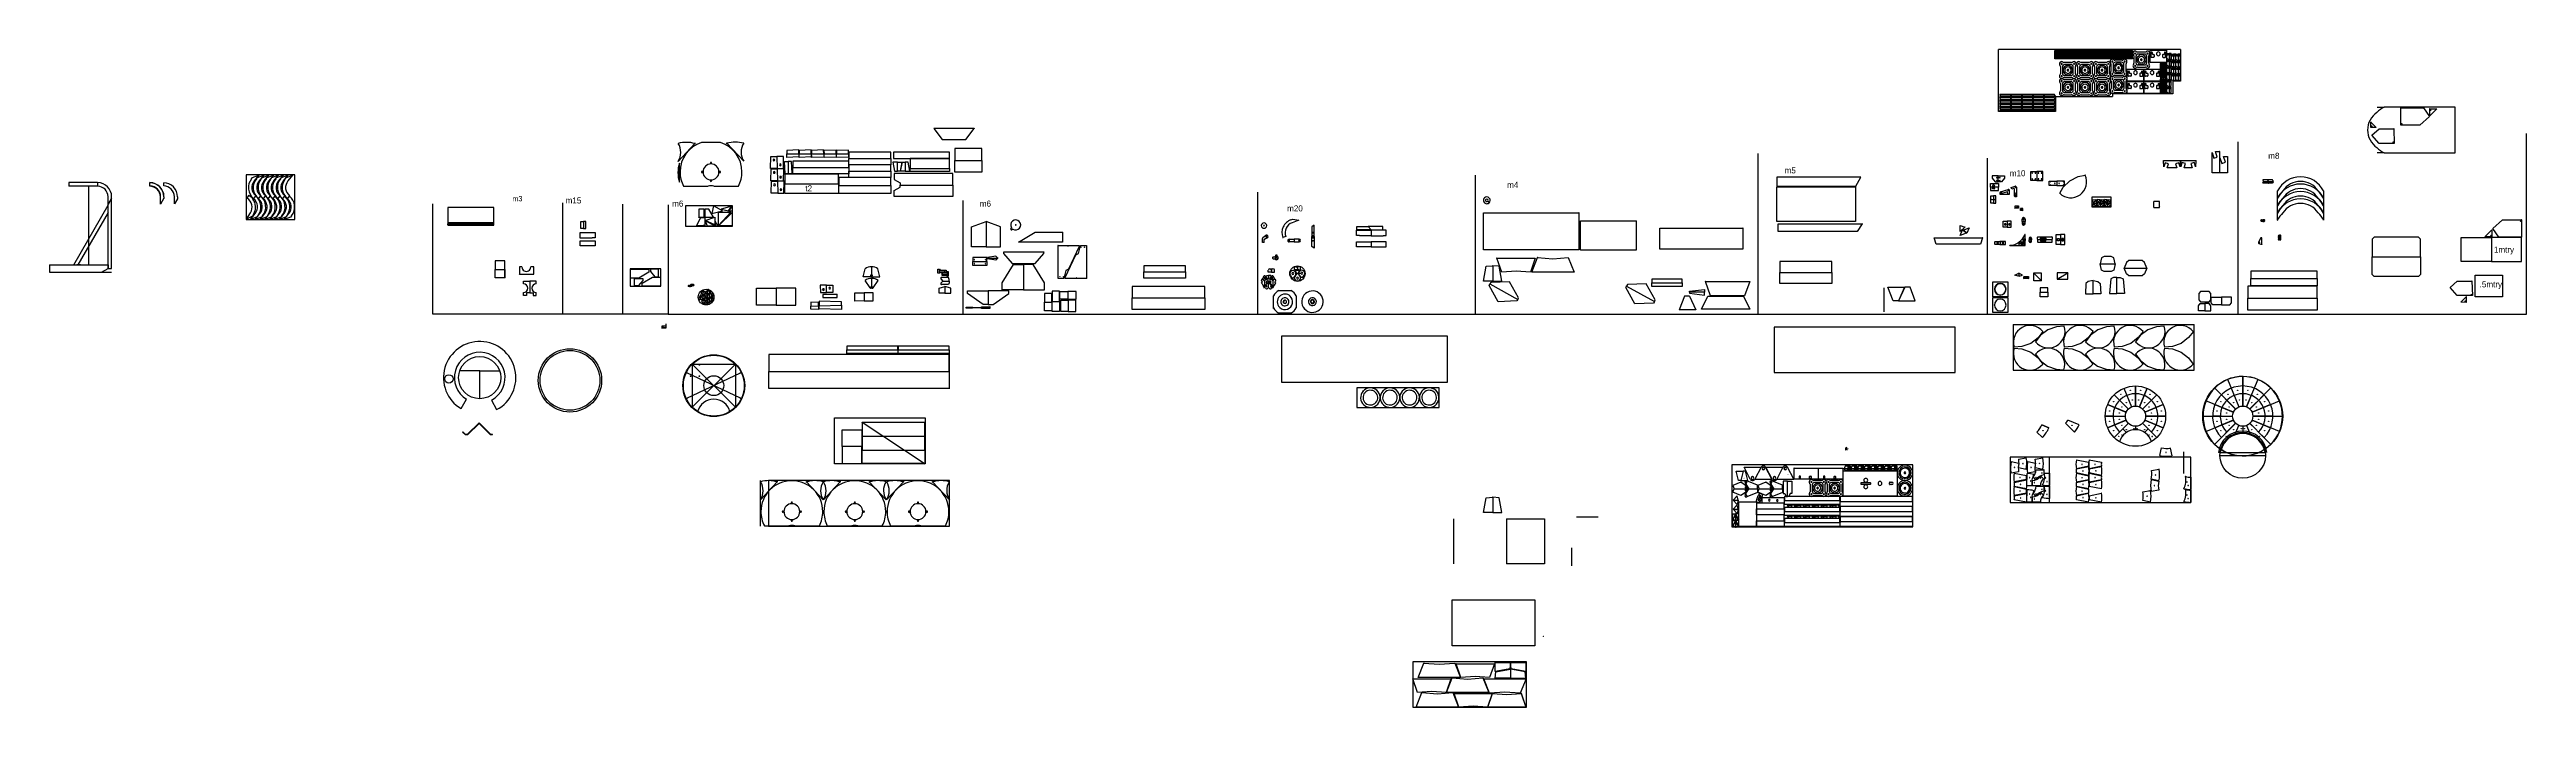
# Model space of a CAD drawing. Extents: x -20454 to 61677, y -13032 to 8789.
import ezdxf

# ---------------------------------------------------------------- set-up
doc = ezdxf.new("R2010")
doc.units = 0
doc.layers.get('0').update_dxf_attribs({"linetype": 'CONTINUOUS'})

msp = doc.modelspace()

# ---------------------------------------------------------------- texts
for s, height, p in [('m8', 200, (53115, 5164)), ('t2', 200, (4608, 4085)), ('m4', 200, (27878, 4202)), ('m5', 200, (37079, 4681)), ('m10', 200, (44545, 4587)), ('m3', 173.8, (-5108, 3757)), ('m15', 200, (-3340, 3684)), ('m6', 200, (192, 3580)), ('m6', 200, (10392, 3580)), ('m20', 200, (20583, 3420)), ('1mtry', 200, (60598, 2052)), ('.5mtry', 200, (60125, 902)), ('n=2', 30.4, (39142, -4470)), ('n=2', 30.4, (35695, -5440)), ('n=2', 30.4, (37139, -5324)), ('n=2', 30.4, (35432, -6490)), ('n=2', 30.4, (35430, -7083))]:
    msp.add_text(s, height=height).set_placement(p)
for s, rotation, p in [('n=4', 90, (35982, -5706)), ('n=4', 90, (36811, -5706)), ('n=2', 69.89629, (36294, -6135)), ('n=2', 180, (35436, -6637)), ('n=2', 180, (35436, -6851))]:
    msp.add_text(s, height=30.4, rotation=rotation).set_placement(p)

# ---------------------------------------------------------------- linework, layer by layer
for p, q in [((44172, 6736), (44172, 8789)), ((50206, 8789), (44172, 8789)), ((46040, 8652), (46041, 8722)), ((46043, 8652), (46040, 8652)), ((46040, 8512), (46041, 8581)), ((46043, 8512), (46040, 8512)), ((46041, 8722), (46043, 8722)), ((46041, 8581), (46043, 8581)), ((46043, 8722), (46043, 8754)), ((46043, 8754), (46406, 8754)), ((46043, 8722), (46043, 8689)), ((46406, 8722), (46043, 8722)), ((46043, 8689), (46406, 8689)), ((46406, 8684), (46043, 8684)), ((46043, 8684), (46043, 8652)), ((46043, 8620), (46043, 8652)), ((46043, 8652), (46406, 8652)), ((46406, 8620), (46043, 8620)), ((46043, 8581), (46043, 8614)), ((46043, 8614), (46406, 8614)), ((46043, 8581), (46043, 8549)), ((46406, 8581), (46043, 8581)), ((46043, 8549), (46406, 8549)), ((46406, 8544), (46043, 8544)), ((46043, 8544), (46043, 8512)), ((46043, 8479), (46043, 8512)), ((46043, 8512), (46406, 8512)), ((46406, 8479), (46043, 8479)), ((46221, 8230), (46221, 7983)), ((46266, 8312), (46249, 8312)), ((46249, 8312), (46258, 8307)), ((46595, 8357), (46348, 8357)), ((46576, 8287), (46366, 8287)), ((46406, 8754), (46406, 8722)), ((46406, 8689), (46406, 8722)), ((46406, 8722), (46409, 8722)), ((46406, 8652), (46406, 8684)), ((46408, 8652), (46406, 8652)), ((46406, 8652), (46406, 8620)), ((46406, 8614), (46406, 8581)), ((46406, 8549), (46406, 8581)), ((46406, 8581), (46409, 8581)), ((46406, 8512), (46406, 8544)), ((46408, 8512), (46406, 8512)), ((46406, 8512), (46406, 8479)), ((46411, 8652), (46408, 8652)), ((46411, 8512), (46408, 8512)), ((46409, 8722), (46411, 8722)), ((46409, 8581), (46411, 8581)), ((46411, 8722), (46411, 8754)), ((46411, 8754), (46773, 8754)), ((46411, 8722), (46411, 8689)), ((46773, 8722), (46411, 8722)), ((46411, 8689), (46773, 8689)), ((46773, 8684), (46411, 8684)), ((46411, 8684), (46411, 8652)), ((46411, 8620), (46411, 8652)), ((46411, 8652), (46773, 8652)), ((46773, 8620), (46411, 8620)), ((46411, 8581), (46411, 8614)), ((46411, 8614), (46773, 8614)), ((46411, 8581), (46411, 8549)), ((46773, 8581), (46411, 8581)), ((46411, 8549), (46773, 8549)), ((46773, 8544), (46411, 8544)), ((46411, 8544), (46411, 8512)), ((46411, 8479), (46411, 8512)), ((46411, 8512), (46773, 8512)), ((46773, 8479), (46411, 8479)), ((46676, 8312), (46694, 8312)), ((46694, 8312), (46685, 8307)), ((46721, 7983), (46721, 8230)), ((46773, 8754), (46773, 8722)), ((46773, 8689), (46773, 8722)), ((46773, 8722), (46776, 8722)), ((46773, 8652), (46773, 8684)), ((46775, 8652), (46773, 8652)), ((46773, 8652), (46773, 8620)), ((46773, 8614), (46773, 8581)), ((46773, 8549), (46773, 8581)), ((46773, 8581), (46776, 8581)), ((46773, 8512), (46773, 8544)), ((46775, 8512), (46773, 8512)), ((46773, 8512), (46773, 8479)), ((46778, 8652), (46775, 8652)), ((46778, 8512), (46775, 8512)), ((46776, 8722), (46778, 8722)), ((46776, 8581), (46778, 8581)), ((46778, 8722), (46778, 8754)), ((46778, 8754), (47141, 8754)), ((46778, 8722), (46778, 8689)), ((47141, 8722), (46778, 8722)), ((46778, 8689), (47141, 8689)), ((47141, 8684), (46778, 8684)), ((46778, 8684), (46778, 8652)), ((46778, 8620), (46778, 8652)), ((46778, 8652), (47141, 8652)), ((47141, 8620), (46778, 8620)), ((46778, 8581), (46778, 8614)), ((46778, 8614), (47141, 8614)), ((46778, 8581), (46778, 8549)), ((47141, 8581), (46778, 8581)), ((46778, 8549), (47141, 8549)), ((47141, 8544), (46778, 8544)), ((46778, 8544), (46778, 8512)), ((46778, 8479), (46778, 8512)), ((46778, 8512), (47141, 8512)), ((47141, 8479), (46778, 8479)), ((46790, 8230), (46790, 7983)), ((46835, 8312), (46817, 8312)), ((46817, 8312), (46826, 8307)), ((47164, 8357), (46916, 8357)), ((47145, 8287), (46935, 8287)), ((47141, 8754), (47141, 8722)), ((47141, 8689), (47141, 8722)), ((47141, 8722), (47144, 8722)), ((47141, 8652), (47141, 8684)), ((47143, 8652), (47141, 8652)), ((47141, 8652), (47141, 8620)), ((47141, 8614), (47141, 8581)), ((47141, 8549), (47141, 8581)), ((47141, 8581), (47144, 8581)), ((47141, 8512), (47141, 8544)), ((47143, 8512), (47141, 8512)), ((47141, 8512), (47141, 8479)), ((47146, 8652), (47143, 8652)), ((47146, 8512), (47143, 8512)), ((47144, 8722), (47146, 8722)), ((47144, 8581), (47146, 8581)), ((47146, 8722), (47146, 8754)), ((47146, 8754), (47508, 8754)), ((47146, 8722), (47146, 8689)), ((47508, 8722), (47146, 8722)), ((47146, 8689), (47508, 8689)), ((47508, 8684), (47146, 8684)), ((47146, 8684), (47146, 8652)), ((47146, 8620), (47146, 8652)), ((47146, 8652), (47508, 8652)), ((47508, 8620), (47146, 8620)), ((47146, 8581), (47146, 8614)), ((47146, 8614), (47508, 8614)), ((47146, 8581), (47146, 8549)), ((47508, 8581), (47146, 8581)), ((47146, 8549), (47508, 8549)), ((47508, 8544), (47146, 8544)), ((47146, 8544), (47146, 8512)), ((47146, 8479), (47146, 8512)), ((47146, 8512), (47508, 8512)), ((47508, 8479), (47146, 8479)), ((47245, 8312), (47262, 8312)), ((47262, 8312), (47253, 8307)), ((47290, 7983), (47290, 8230)), ((47355, 8230), (47355, 7983)), ((47400, 8312), (47382, 8312)), ((47382, 8312), (47392, 8307)), ((47729, 8357), (47481, 8357)), ((47710, 8287), (47500, 8287)), ((47508, 8754), (47508, 8722)), ((47508, 8689), (47508, 8722)), ((47508, 8722), (47511, 8722)), ((47508, 8652), (47508, 8684)), ((47510, 8652), (47508, 8652)), ((47508, 8652), (47508, 8620)), ((47508, 8614), (47508, 8581)), ((47508, 8549), (47508, 8581)), ((47508, 8581), (47511, 8581)), ((47508, 8512), (47508, 8544)), ((47510, 8512), (47508, 8512)), ((47508, 8512), (47508, 8479)), ((47513, 8652), (47510, 8652)), ((47513, 8512), (47510, 8512)), ((47511, 8722), (47513, 8722)), ((47511, 8581), (47513, 8581)), ((47513, 8722), (47513, 8754)), ((47513, 8754), (47875, 8754)), ((47513, 8722), (47513, 8689)), ((47875, 8722), (47513, 8722)), ((47513, 8689), (47875, 8689)), ((47875, 8684), (47513, 8684)), ((47513, 8684), (47513, 8652)), ((47513, 8620), (47513, 8652)), ((47513, 8652), (47875, 8652)), ((47875, 8620), (47513, 8620)), ((47513, 8581), (47513, 8614)), ((47513, 8614), (47875, 8614)), ((47513, 8581), (47513, 8549)), ((47875, 8581), (47513, 8581)), ((47513, 8549), (47875, 8549)), ((47875, 8544), (47513, 8544)), ((47513, 8544), (47513, 8512)), ((47513, 8479), (47513, 8512)), ((47513, 8512), (47875, 8512)), ((47875, 8479), (47513, 8479)), ((47810, 8312), (47827, 8312)), ((47827, 8312), (47818, 8307)), ((47855, 7983), (47855, 8230)), ((47875, 8754), (47875, 8722)), ((47875, 8689), (47875, 8722)), ((47875, 8722), (47878, 8722)), ((47875, 8652), (47875, 8684)), ((47877, 8652), (47875, 8652)), ((47875, 8652), (47875, 8620)), ((47875, 8614), (47875, 8581)), ((47875, 8549), (47875, 8581)), ((47875, 8581), (47878, 8581)), ((47875, 8512), (47875, 8544)), ((47877, 8512), (47875, 8512)), ((47875, 8512), (47875, 8479)), ((47880, 8652), (47877, 8652)), ((47880, 8512), (47877, 8512)), ((47878, 8722), (47880, 8722)), ((47878, 8581), (47880, 8581)), ((47880, 8722), (47880, 8754)), ((47880, 8754), (48243, 8754)), ((47880, 8722), (47880, 8689)), ((48243, 8722), (47880, 8722)), ((47880, 8689), (48243, 8689)), ((48243, 8684), (47880, 8684)), ((47880, 8684), (47880, 8652)), ((47880, 8620), (47880, 8652)), ((47880, 8652), (48243, 8652)), ((48243, 8620), (47880, 8620)), ((47880, 8581), (47880, 8614)), ((47880, 8614), (48243, 8614)), ((47880, 8581), (47880, 8549)), ((48243, 8581), (47880, 8581)), ((47880, 8549), (48243, 8549)), ((48243, 8544), (47880, 8544)), ((47880, 8544), (47880, 8512)), ((47880, 8479), (47880, 8512)), ((47880, 8512), (48243, 8512)), ((48243, 8479), (47880, 8479)), ((47899, 8310), (47899, 8062)), ((47944, 8391), (47927, 8391)), ((47927, 8391), (47936, 8387)), ((47969, 8291), (47969, 8081)), ((48273, 8436), (48026, 8436)), ((48254, 8366), (48044, 8366)), ((48243, 8754), (48243, 8722)), ((48243, 8689), (48243, 8722)), ((48243, 8722), (48246, 8722)), ((48243, 8652), (48243, 8684)), ((48245, 8652), (48243, 8652)), ((48243, 8652), (48243, 8620)), ((48243, 8614), (48243, 8581)), ((48243, 8549), (48243, 8581)), ((48243, 8581), (48246, 8581)), ((48243, 8512), (48243, 8544)), ((48245, 8512), (48243, 8512)), ((48243, 8512), (48243, 8479)), ((48248, 8652), (48245, 8652)), ((48248, 8512), (48245, 8512)), ((48246, 8722), (48248, 8722)), ((48246, 8581), (48248, 8581)), ((48248, 8722), (48248, 8754)), ((48248, 8754), (48610, 8754)), ((48248, 8722), (48248, 8689)), ((48610, 8722), (48248, 8722)), ((48248, 8689), (48610, 8689)), ((48610, 8684), (48248, 8684)), ((48248, 8684), (48248, 8652)), ((48248, 8620), (48248, 8652)), ((48248, 8652), (48610, 8652)), ((48610, 8620), (48248, 8620)), ((48248, 8581), (48248, 8614)), ((48248, 8614), (48610, 8614)), ((48248, 8581), (48248, 8549)), ((48610, 8581), (48248, 8581)), ((48248, 8549), (48610, 8549)), ((48610, 8544), (48248, 8544)), ((48248, 8544), (48248, 8512)), ((48248, 8479), (48248, 8512)), ((48248, 8512), (48610, 8512)), ((48610, 8479), (48248, 8479)), ((48329, 8081), (48329, 8291)), ((48354, 8391), (48372, 8391)), ((48372, 8391), (48363, 8387)), ((48399, 8062), (48399, 8310)), ((48610, 8754), (48610, 8722)), ((48610, 8689), (48610, 8722)), ((48610, 8722), (48613, 8722)), ((48610, 8652), (48610, 8684)), ((48612, 8652), (48610, 8652)), ((48610, 8652), (48610, 8620)), ((48610, 8614), (48610, 8581)), ((48610, 8549), (48610, 8581)), ((48610, 8581), (48613, 8581)), ((48610, 8512), (48610, 8544)), ((48612, 8512), (48610, 8512)), ((48610, 8512), (48610, 8479)), ((48657, 8580), (48657, 8333)), ((48702, 8661), (48685, 8661)), ((48685, 8661), (48694, 8657)), ((48685, 8251), (48694, 8256)), ((48702, 8251), (48685, 8251)), ((48727, 8561), (48727, 8351)), ((49031, 8706), (48784, 8706)), ((49012, 8636), (48802, 8636)), ((48802, 8276), (48802, 8286)), ((48810, 8283), (48802, 8276)), ((48802, 8276), (49012, 8276)), ((48909, 8453), (48928, 8434)), ((48928, 8434), (48925, 8444)), ((48984, 8378), (48982, 8379)), ((48984, 8382), (48984, 8378)), ((49029, 8340), (49019, 8343)), ((49019, 8343), (49023, 8334)), ((49087, 8351), (49087, 8561)), ((49112, 8661), (49130, 8661)), ((49112, 8251), (49130, 8251)), ((49130, 8661), (49121, 8657)), ((49130, 8251), (49121, 8256)), ((49157, 8333), (49157, 8580)), ((49197, 8767), (49192, 8767)), ((49197, 8772), (49197, 8767)), ((49197, 8767), (49744, 8767)), ((49197, 8364), (49197, 8767)), ((49744, 8364), (49197, 8364)), ((49229, 8546), (49229, 8686)), ((49313, 8527), (49248, 8527)), ((49267, 8686), (49267, 8643)), ((49283, 8627), (49313, 8627)), ((49313, 8543), (49329, 8543)), ((49329, 8543), (49324, 8546)), ((49329, 8611), (49329, 8543)), ((49522, 8641), (49532, 8646)), ((49532, 8646), (49523, 8652)), ((49544, 8325), (49576, 8352)), ((49544, 7873), (49544, 8325)), ((49576, 8352), (49576, 8357)), ((49609, 8325), (49576, 8352)), ((49576, 8352), (49576, 7846)), ((49609, 7873), (49609, 8325)), ((49611, 8611), (49611, 8543)), ((49611, 8543), (49617, 8546)), ((49627, 8543), (49611, 8543)), ((49614, 8325), (49646, 8352)), ((49614, 7873), (49614, 8325)), ((49658, 8627), (49627, 8627)), ((49627, 8527), (49693, 8527)), ((49646, 8352), (49646, 8357)), ((49679, 8325), (49646, 8352)), ((49646, 8352), (49646, 7846)), ((49674, 8686), (49674, 8643)), ((49679, 7873), (49679, 8325)), ((49684, 8325), (49716, 8352)), ((49684, 7873), (49684, 8325)), ((49712, 8546), (49712, 8686)), ((49716, 8352), (49716, 8357)), ((49748, 8325), (49716, 8352)), ((49716, 8352), (49716, 7846)), ((49744, 8767), (49744, 8364)), ((49748, 7873), (49748, 8325)), ((49753, 8488), (49753, 8660)), ((49753, 8660), (49825, 8660)), ((49825, 8447), (49753, 8488)), ((49753, 8265), (49753, 8437)), ((49753, 8437), (49825, 8437)), ((49825, 8223), (49753, 8265)), ((49753, 8042), (49753, 8213)), ((49753, 8213), (49825, 8213)), ((49787, 8632), (49789, 8641)), ((49787, 8409), (49789, 8417)), ((49789, 8641), (49792, 8632)), ((49789, 8417), (49792, 8408)), ((49825, 8660), (49825, 8665)), ((49898, 8660), (49825, 8660)), ((49825, 8660), (49825, 8447)), ((49825, 8447), (49898, 8488)), ((49825, 8442), (49825, 8447)), ((49825, 8437), (49825, 8442)), ((49898, 8437), (49825, 8437)), ((49825, 8437), (49825, 8223)), ((49825, 8223), (49898, 8265)), ((49825, 8218), (49825, 8223)), ((49825, 8213), (49825, 8218)), ((49898, 8213), (49825, 8213)), ((49825, 8213), (49825, 8000)), ((49862, 8641), (49859, 8632)), ((49862, 8417), (49859, 8408)), ((49864, 8632), (49862, 8641)), ((49864, 8409), (49862, 8417)), ((49898, 8488), (49898, 8660)), ((49898, 8265), (49898, 8437)), ((49898, 8042), (49898, 8213)), ((49904, 8458), (49904, 8630)), ((49904, 8630), (49977, 8630)), ((49977, 8417), (49904, 8458)), ((49904, 8235), (49904, 8407)), ((49904, 8407), (49977, 8407)), ((49977, 8193), (49904, 8235)), ((49938, 8602), (49940, 8611)), ((49938, 8379), (49940, 8387)), ((49940, 8611), (49943, 8601)), ((49940, 8387), (49943, 8378)), ((49977, 8630), (49977, 8635)), ((50049, 8630), (49977, 8630)), ((49977, 8630), (49977, 8417)), ((49977, 8417), (50049, 8458)), ((49977, 8412), (49977, 8417)), ((49977, 8407), (49977, 8412)), ((50049, 8407), (49977, 8407)), ((49977, 8407), (49977, 8193)), ((49977, 8193), (50049, 8235)), ((50013, 8611), (50010, 8601)), ((50013, 8387), (50010, 8378)), ((50015, 8602), (50013, 8611)), ((50015, 8379), (50013, 8387)), ((50049, 8458), (50049, 8630)), ((50049, 8235), (50049, 8407)), ((50056, 8458), (50056, 8630)), ((50056, 8630), (50129, 8630)), ((50129, 8417), (50056, 8458)), ((50056, 8235), (50056, 8407)), ((50056, 8407), (50129, 8407)), ((50129, 8193), (50056, 8235)), ((50090, 8602), (50093, 8611)), ((50090, 8379), (50093, 8387)), ((50093, 8611), (50095, 8601)), ((50093, 8387), (50095, 8378)), ((50129, 8630), (50129, 8635)), ((50201, 8630), (50129, 8630)), ((50129, 8630), (50129, 8417)), ((50129, 8417), (50201, 8458)), ((50129, 8412), (50129, 8417)), ((50129, 8407), (50129, 8412)), ((50201, 8407), (50129, 8407)), ((50129, 8407), (50129, 8193)), ((50129, 8193), (50201, 8235)), ((50165, 8611), (50162, 8601)), ((50165, 8387), (50162, 8378)), ((50167, 8602), (50165, 8611)), ((50167, 8379), (50165, 8387)), ((50201, 8458), (50201, 8630)), ((50201, 8235), (50201, 8407)), ((50206, 8789), (50206, 7739)), ((46221, 7663), (46221, 7415)), ((46249, 7902), (46258, 7906)), ((46266, 7902), (46249, 7902)), ((46266, 7744), (46249, 7744)), ((46249, 7744), (46258, 7740)), ((46291, 8212), (46291, 8002)), ((46291, 7644), (46291, 7434)), ((46348, 7857), (46343, 7849)), ((46351, 7848), (46348, 7857)), ((46348, 7857), (46595, 7857)), ((46595, 7789), (46348, 7789)), ((46366, 7927), (46366, 7937)), ((46374, 7933), (46366, 7927)), ((46366, 7927), (46576, 7927)), ((46576, 7719), (46366, 7719)), ((46473, 8104), (46492, 8084)), ((46473, 7536), (46492, 7517)), ((46492, 8084), (46489, 8095)), ((46492, 7517), (46489, 7527)), ((46548, 8029), (46546, 8029)), ((46548, 7461), (46546, 7461)), ((46548, 8032), (46548, 8029)), ((46548, 7465), (46548, 7461)), ((46593, 7990), (46583, 7993)), ((46583, 7993), (46587, 7984)), ((46593, 7422), (46583, 7426)), ((46583, 7426), (46587, 7417)), ((46651, 8002), (46651, 8212)), ((46651, 7434), (46651, 7644)), ((46676, 7902), (46694, 7902)), ((46676, 7744), (46694, 7744)), ((46694, 7902), (46685, 7906)), ((46694, 7744), (46685, 7740)), ((46721, 7415), (46721, 7663)), ((46790, 7663), (46790, 7415)), ((46817, 7902), (46826, 7906)), ((46835, 7902), (46817, 7902)), ((46835, 7744), (46817, 7744)), ((46817, 7744), (46826, 7740)), ((46860, 8212), (46860, 8002)), ((46860, 7644), (46860, 7434)), ((46916, 7857), (46911, 7849)), ((46920, 7848), (46916, 7857)), ((46916, 7857), (47164, 7857)), ((47164, 7789), (46916, 7789)), ((46935, 7927), (46935, 7937)), ((46942, 7933), (46935, 7927)), ((46935, 7927), (47145, 7927)), ((47145, 7719), (46935, 7719)), ((47041, 8104), (47060, 8084)), ((47041, 7536), (47060, 7517)), ((47060, 8084), (47057, 8095)), ((47060, 7517), (47057, 7527)), ((47116, 8029), (47115, 8029)), ((47116, 7461), (47115, 7461)), ((47116, 8032), (47116, 8029)), ((47116, 7465), (47116, 7461)), ((47161, 7990), (47152, 7993)), ((47152, 7993), (47155, 7984)), ((47161, 7422), (47152, 7426)), ((47152, 7426), (47155, 7417)), ((47220, 8002), (47220, 8212)), ((47220, 7434), (47220, 7644)), ((47245, 7902), (47262, 7902)), ((47245, 7744), (47262, 7744)), ((47262, 7902), (47253, 7906)), ((47262, 7744), (47253, 7740)), ((47290, 7415), (47290, 7663)), ((47355, 7663), (47355, 7415)), ((47382, 7902), (47392, 7906)), ((47400, 7902), (47382, 7902)), ((47400, 7744), (47382, 7744)), ((47382, 7744), (47392, 7740)), ((47425, 8212), (47425, 8002)), ((47425, 7644), (47425, 7434)), ((47481, 7857), (47476, 7849)), ((47485, 7848), (47481, 7857)), ((47481, 7857), (47729, 7857)), ((47729, 7789), (47481, 7789)), ((47500, 7927), (47500, 7937)), ((47507, 7933), (47500, 7927)), ((47500, 7927), (47710, 7927)), ((47710, 7719), (47500, 7719)), ((47606, 8104), (47626, 8084)), ((47606, 7536), (47626, 7517)), ((47626, 8084), (47622, 8095)), ((47626, 7517), (47622, 7527)), ((47681, 8029), (47680, 8029)), ((47681, 7461), (47680, 7461)), ((47681, 8032), (47681, 8029)), ((47681, 7465), (47681, 7461)), ((47727, 7990), (47717, 7993)), ((47717, 7993), (47721, 7984)), ((47727, 7422), (47717, 7426)), ((47717, 7426), (47721, 7417)), ((47785, 8002), (47785, 8212)), ((47785, 7434), (47785, 7644)), ((47810, 7902), (47827, 7902)), ((47810, 7744), (47827, 7744)), ((47827, 7902), (47818, 7906)), ((47827, 7744), (47818, 7740)), ((47855, 7415), (47855, 7663)), ((47902, 7741), (47902, 7494)), ((47927, 7981), (47936, 7986)), ((47944, 7981), (47927, 7981)), ((47947, 7822), (47930, 7822)), ((47930, 7822), (47939, 7818)), ((47930, 7412), (47939, 7417)), ((47947, 7412), (47930, 7412)), ((47972, 7722), (47972, 7512)), ((48026, 7936), (48021, 7928)), ((48029, 7928), (48026, 7936)), ((48026, 7936), (48273, 7936)), ((48276, 7867), (48029, 7867)), ((48044, 8006), (48044, 8016)), ((48052, 8013), (48044, 8006)), ((48044, 8006), (48254, 8006)), ((48257, 7797), (48047, 7797)), ((48047, 7437), (48047, 7447)), ((48054, 7444), (48047, 7437)), ((48047, 7437), (48257, 7437)), ((48150, 8183), (48170, 8164)), ((48153, 7614), (48173, 7595)), ((48170, 8164), (48167, 8174)), ((48173, 7595), (48170, 7605)), ((48226, 8108), (48224, 8108)), ((48226, 8112), (48226, 8108)), ((48229, 7539), (48227, 7540)), ((48229, 7543), (48229, 7539)), ((48271, 8070), (48261, 8073)), ((48261, 8073), (48265, 8064)), ((48274, 7501), (48264, 7504)), ((48264, 7504), (48268, 7495)), ((48332, 7512), (48332, 7722)), ((48354, 7981), (48372, 7981)), ((48357, 7822), (48375, 7822)), ((48357, 7412), (48375, 7412)), ((48372, 7981), (48363, 7986)), ((48375, 7822), (48366, 7818)), ((48375, 7412), (48366, 7417)), ((48402, 7494), (48402, 7741)), ((48438, 8142), (48433, 8142)), ((48438, 7731), (48433, 7731)), ((48438, 8147), (48438, 8142)), ((48438, 8142), (48985, 8142)), ((48438, 7740), (48438, 8142)), ((48985, 7740), (48438, 7740)), ((48438, 7736), (48438, 7731)), ((48438, 7731), (48985, 7731)), ((48438, 7329), (48438, 7731)), ((48470, 7921), (48470, 8061)), ((48470, 7510), (48470, 7650)), ((48555, 7902), (48489, 7902)), ((48555, 7491), (48489, 7491)), ((48508, 8061), (48508, 8018)), ((48508, 7650), (48508, 7607)), ((48524, 8002), (48555, 8002)), ((48524, 7591), (48555, 7591)), ((48555, 7918), (48571, 7918)), ((48555, 7507), (48571, 7507)), ((48571, 7918), (48565, 7922)), ((48571, 7507), (48565, 7511)), ((48571, 7986), (48571, 7918)), ((48571, 7575), (48571, 7507)), ((48763, 8016), (48773, 8021)), ((48763, 7605), (48773, 7610)), ((48773, 8021), (48764, 8028)), ((48773, 7610), (48764, 7617)), ((48784, 8206), (48779, 8198)), ((48787, 8198), (48784, 8206)), ((48784, 8206), (49031, 8206)), ((48853, 7986), (48853, 7918)), ((48853, 7918), (48858, 7922)), ((48869, 7918), (48853, 7918)), ((48853, 7575), (48853, 7507)), ((48853, 7507), (48858, 7511)), ((48869, 7507), (48853, 7507)), ((48899, 8002), (48869, 8002)), ((48869, 7902), (48934, 7902)), ((48899, 7591), (48869, 7591)), ((48869, 7491), (48934, 7491)), ((48915, 8061), (48915, 8018)), ((48915, 7650), (48915, 7607)), ((48953, 7921), (48953, 8061)), ((48953, 7510), (48953, 7650)), ((48985, 8142), (48985, 7740)), ((48985, 7731), (48985, 7329)), ((48991, 8142), (48986, 8142)), ((48991, 7731), (48986, 7731)), ((48991, 8147), (48991, 8142)), ((48991, 8142), (49538, 8142)), ((48991, 7740), (48991, 8142)), ((49538, 7740), (48991, 7740)), ((48991, 7736), (48991, 7731)), ((48991, 7731), (49538, 7731)), ((48991, 7329), (48991, 7731)), ((49023, 7921), (49023, 8061)), ((49023, 7510), (49023, 7650)), ((49108, 7902), (49042, 7902)), ((49108, 7491), (49042, 7491)), ((49061, 8061), (49061, 8018)), ((49061, 7650), (49061, 7607)), ((49077, 8002), (49108, 8002)), ((49077, 7591), (49108, 7591)), ((49108, 7918), (49124, 7918)), ((49108, 7507), (49124, 7507)), ((49124, 7918), (49118, 7922)), ((49124, 7507), (49118, 7511)), ((49124, 7986), (49124, 7918)), ((49124, 7575), (49124, 7507)), ((49316, 8016), (49326, 8021)), ((49316, 7605), (49326, 7610)), ((49326, 8021), (49317, 8028)), ((49326, 7610), (49317, 7617)), ((49406, 7986), (49406, 7918)), ((49406, 7918), (49411, 7922)), ((49422, 7918), (49406, 7918)), ((49406, 7575), (49406, 7507)), ((49406, 7507), (49411, 7511)), ((49422, 7507), (49406, 7507)), ((49452, 8002), (49422, 8002)), ((49422, 7902), (49487, 7902)), ((49452, 7591), (49422, 7591)), ((49422, 7491), (49487, 7491)), ((49468, 8061), (49468, 8018)), ((49468, 7650), (49468, 7607)), ((49506, 7921), (49506, 8061)), ((49506, 7510), (49506, 7650)), ((49538, 8142), (49538, 7740)), ((49538, 7731), (49538, 7329)), ((49576, 7846), (49544, 7873)), ((49544, 7809), (49576, 7836)), ((49544, 7358), (49544, 7809)), ((49576, 7846), (49609, 7873)), ((49576, 7841), (49576, 7846)), ((49576, 7836), (49576, 7841)), ((49609, 7809), (49576, 7836)), ((49576, 7836), (49576, 7331)), ((49609, 7358), (49609, 7809)), ((49646, 7846), (49614, 7873)), ((49614, 7809), (49646, 7836)), ((49614, 7358), (49614, 7809)), ((49646, 7846), (49679, 7873)), ((49646, 7841), (49646, 7846)), ((49646, 7836), (49646, 7841)), ((49679, 7809), (49646, 7836)), ((49646, 7836), (49646, 7331)), ((49679, 7358), (49679, 7809)), ((49716, 7846), (49684, 7873)), ((49684, 7809), (49716, 7836)), ((49684, 7358), (49684, 7809)), ((49716, 7846), (49748, 7873)), ((49716, 7841), (49716, 7846)), ((49716, 7836), (49716, 7841)), ((49748, 7809), (49716, 7836)), ((49716, 7836), (49716, 7331)), ((49748, 7358), (49748, 7809)), ((49825, 8000), (49753, 8042)), ((49753, 7818), (49753, 7990)), ((49753, 7990), (49825, 7990)), ((49825, 7777), (49753, 7818)), ((49753, 7595), (49753, 7767)), ((49753, 7767), (49825, 7767)), ((49825, 7554), (49753, 7595)), ((49753, 7372), (49753, 7544)), ((49753, 7544), (49825, 7544)), ((49787, 8186), (49789, 8194)), ((49787, 7962), (49789, 7971)), ((49787, 7739), (49789, 7748)), ((49787, 7516), (49789, 7524)), ((49789, 8194), (49792, 8185)), ((49789, 7971), (49792, 7962)), ((49789, 7748), (49792, 7738)), ((49789, 7524), (49792, 7515)), ((49825, 8000), (49898, 8042)), ((49825, 7995), (49825, 8000)), ((49825, 7990), (49825, 7995)), ((49898, 7990), (49825, 7990)), ((49825, 7990), (49825, 7777)), ((49825, 7777), (49898, 7818)), ((49825, 7772), (49825, 7777)), ((49825, 7767), (49825, 7772)), ((49898, 7767), (49825, 7767)), ((49825, 7767), (49825, 7554)), ((49825, 7554), (49898, 7595)), ((49825, 7549), (49825, 7554)), ((49825, 7544), (49825, 7549)), ((49898, 7544), (49825, 7544)), ((49825, 7544), (49825, 7330)), ((49862, 8194), (49859, 8185)), ((49862, 7971), (49859, 7962)), ((49862, 7748), (49859, 7738)), ((49862, 7524), (49859, 7515)), ((49864, 8186), (49862, 8194)), ((49864, 7962), (49862, 7971)), ((49864, 7739), (49862, 7748)), ((49864, 7516), (49862, 7524)), ((49898, 7818), (49898, 7990)), ((49898, 7595), (49898, 7767)), ((49898, 7372), (49898, 7544)), ((49904, 8011), (49904, 8183)), ((49904, 8183), (49977, 8183)), ((49977, 7970), (49904, 8011)), ((49904, 7788), (49904, 7960)), ((49904, 7960), (49977, 7960)), ((49977, 7747), (49904, 7788)), ((49938, 8156), (49940, 8164)), ((49938, 7932), (49940, 7941)), ((49940, 8164), (49943, 8155)), ((49940, 7941), (49943, 7932)), ((50206, 7739), (49956, 7739)), ((49956, 7739), (49956, 7324)), ((49977, 8188), (49977, 8193)), ((49977, 8183), (49977, 8188)), ((50049, 8183), (49977, 8183)), ((49977, 8183), (49977, 7970)), ((49977, 7970), (50049, 8011)), ((49977, 7965), (49977, 7970)), ((49977, 7960), (49977, 7965)), ((50049, 7960), (49977, 7960)), ((49977, 7960), (49977, 7747)), ((49977, 7747), (50049, 7788)), ((49977, 7742), (49977, 7747)), ((50013, 8164), (50010, 8155)), ((50013, 7941), (50010, 7932)), ((50015, 8156), (50013, 8164)), ((50015, 7932), (50013, 7941)), ((50049, 8011), (50049, 8183)), ((50049, 7788), (50049, 7960)), ((50056, 8011), (50056, 8183)), ((50056, 8183), (50129, 8183)), ((50129, 7970), (50056, 8011)), ((50056, 7788), (50056, 7960)), ((50056, 7960), (50129, 7960)), ((50129, 7747), (50056, 7788)), ((50090, 8156), (50093, 8164)), ((50090, 7932), (50093, 7941)), ((50093, 8164), (50095, 8155)), ((50093, 7941), (50095, 7932)), ((50129, 8188), (50129, 8193)), ((50129, 8183), (50129, 8188)), ((50201, 8183), (50129, 8183)), ((50129, 8183), (50129, 7970)), ((50129, 7970), (50201, 8011)), ((50129, 7965), (50129, 7970)), ((50129, 7960), (50129, 7965)), ((50201, 7960), (50129, 7960)), ((50129, 7960), (50129, 7747)), ((50129, 7747), (50201, 7788)), ((50129, 7742), (50129, 7747)), ((50165, 8164), (50162, 8155)), ((50165, 7941), (50162, 7932)), ((50167, 8156), (50165, 8164)), ((50167, 7932), (50165, 7941)), ((50201, 8011), (50201, 8183)), ((50201, 7788), (50201, 7960)), ((46066, 6736), (44172, 6736)), ((44216, 7287), (44237, 7250)), ((44216, 7213), (44237, 7250)), ((44216, 7172), (44237, 7135)), ((44216, 7097), (44237, 7135)), ((44216, 7059), (44237, 7021)), ((44216, 6984), (44237, 7021)), ((44216, 6946), (44237, 6909)), ((44216, 6872), (44237, 6909)), ((44216, 6834), (44237, 6796)), ((44216, 6759), (44237, 6796)), ((44550, 7302), (44224, 7302)), ((44550, 7198), (44224, 7198)), ((44550, 7187), (44224, 7187)), ((44550, 7083), (44224, 7083)), ((44550, 7074), (44224, 7074)), ((44550, 6969), (44224, 6969)), ((44550, 6961), (44224, 6961)), ((44550, 6857), (44224, 6857)), ((44550, 6849), (44224, 6849)), ((44550, 6744), (44224, 6744)), ((44237, 7250), (44232, 7250)), ((44237, 7135), (44232, 7135)), ((44237, 7021), (44232, 7021)), ((44237, 6909), (44232, 6909)), ((44237, 6796), (44232, 6796)), ((44237, 7250), (44592, 7250)), ((44237, 7135), (44592, 7135)), ((44237, 7021), (44592, 7021)), ((44237, 6909), (44592, 6909)), ((44237, 6796), (44592, 6796)), ((44592, 7250), (44567, 7292)), ((44592, 7250), (44567, 7207)), ((44592, 7135), (44567, 7177)), ((44592, 7135), (44567, 7092)), ((44592, 7021), (44567, 7064)), ((44592, 7021), (44567, 6979)), ((44592, 6909), (44567, 6951)), ((44592, 6909), (44567, 6866)), ((44592, 6796), (44567, 6839)), ((44592, 6796), (44567, 6754)), ((44581, 7287), (44602, 7250)), ((44581, 7213), (44602, 7250)), ((44581, 7172), (44602, 7135)), ((44581, 7097), (44602, 7135)), ((44581, 7059), (44602, 7021)), ((44581, 6984), (44602, 7021)), ((44581, 6946), (44602, 6909)), ((44581, 6872), (44602, 6909)), ((44581, 6834), (44602, 6796)), ((44581, 6759), (44602, 6796)), ((44915, 7302), (44589, 7302)), ((44915, 7198), (44589, 7198)), ((44915, 7187), (44589, 7187)), ((44915, 7083), (44589, 7083)), ((44915, 7074), (44589, 7074)), ((44915, 6969), (44589, 6969)), ((44915, 6961), (44589, 6961)), ((44915, 6857), (44589, 6857)), ((44915, 6849), (44589, 6849)), ((44915, 6744), (44589, 6744)), ((44597, 7250), (44592, 7250)), ((44597, 7135), (44592, 7135)), ((44597, 7021), (44592, 7021)), ((44597, 6909), (44592, 6909)), ((44597, 6796), (44592, 6796)), ((44602, 7250), (44597, 7250)), ((44602, 7135), (44597, 7135)), ((44602, 7021), (44597, 7021)), ((44602, 6909), (44597, 6909)), ((44602, 6796), (44597, 6796)), ((44602, 7250), (44957, 7250)), ((44602, 7135), (44957, 7135)), ((44602, 7021), (44957, 7021)), ((44602, 6909), (44957, 6909)), ((44602, 6796), (44957, 6796)), ((44957, 7250), (44932, 7292)), ((44957, 7250), (44932, 7207)), ((44957, 7135), (44932, 7177)), ((44957, 7135), (44932, 7092)), ((44957, 7021), (44932, 7064)), ((44957, 7021), (44932, 6979)), ((44957, 6909), (44932, 6951)), ((44957, 6909), (44932, 6866)), ((44957, 6796), (44932, 6839)), ((44957, 6796), (44932, 6754)), ((44946, 7287), (44967, 7250)), ((44946, 7213), (44967, 7250)), ((44946, 7172), (44967, 7135)), ((44946, 7097), (44967, 7135)), ((44946, 7059), (44967, 7021)), ((44946, 6984), (44967, 7021)), ((44946, 6946), (44967, 6909)), ((44946, 6872), (44967, 6909)), ((44946, 6834), (44967, 6796)), ((44946, 6759), (44967, 6796)), ((45280, 7302), (44954, 7302)), ((45280, 7198), (44954, 7198)), ((45280, 7187), (44954, 7187)), ((45280, 7083), (44954, 7083)), ((45280, 7074), (44954, 7074)), ((45280, 6969), (44954, 6969)), ((45280, 6961), (44954, 6961)), ((45280, 6857), (44954, 6857)), ((45280, 6849), (44954, 6849)), ((45280, 6744), (44954, 6744)), ((44962, 7250), (44957, 7250)), ((44962, 7135), (44957, 7135)), ((44962, 7021), (44957, 7021)), ((44962, 6909), (44957, 6909)), ((44962, 6796), (44957, 6796)), ((44967, 7250), (44962, 7250)), ((44967, 7135), (44962, 7135)), ((44967, 7021), (44962, 7021)), ((44967, 6909), (44962, 6909)), ((44967, 6796), (44962, 6796)), ((44967, 7250), (45322, 7250)), ((44967, 7135), (45322, 7135)), ((44967, 7021), (45322, 7021)), ((44967, 6909), (45322, 6909)), ((44967, 6796), (45322, 6796)), ((45322, 7250), (45297, 7292)), ((45322, 7250), (45297, 7207)), ((45322, 7135), (45297, 7177)), ((45322, 7135), (45297, 7092)), ((45322, 7021), (45297, 7064)), ((45322, 7021), (45297, 6979)), ((45322, 6909), (45297, 6951)), ((45322, 6909), (45297, 6866)), ((45322, 6796), (45297, 6839)), ((45322, 6796), (45297, 6754)), ((45311, 7287), (45332, 7250)), ((45311, 7213), (45332, 7250)), ((45311, 7172), (45332, 7135)), ((45311, 7097), (45332, 7135)), ((45311, 7059), (45332, 7021)), ((45311, 6984), (45332, 7021)), ((45311, 6946), (45332, 6909)), ((45311, 6872), (45332, 6909)), ((45311, 6834), (45332, 6796)), ((45311, 6759), (45332, 6796)), ((45645, 7302), (45319, 7302)), ((45645, 7198), (45319, 7198)), ((45645, 7187), (45319, 7187)), ((45645, 7083), (45319, 7083)), ((45645, 7074), (45319, 7074)), ((45645, 6969), (45319, 6969)), ((45645, 6961), (45319, 6961)), ((45645, 6857), (45319, 6857)), ((45645, 6849), (45319, 6849)), ((45645, 6744), (45319, 6744)), ((45327, 7250), (45322, 7250)), ((45327, 7135), (45322, 7135)), ((45327, 7021), (45322, 7021)), ((45327, 6909), (45322, 6909)), ((45327, 6796), (45322, 6796)), ((45332, 7250), (45327, 7250)), ((45332, 7135), (45327, 7135)), ((45332, 7021), (45327, 7021)), ((45332, 6909), (45327, 6909)), ((45332, 6796), (45327, 6796)), ((45332, 7250), (45687, 7250)), ((45332, 7135), (45687, 7135)), ((45332, 7021), (45687, 7021)), ((45332, 6909), (45687, 6909)), ((45332, 6796), (45687, 6796)), ((45687, 7250), (45662, 7292)), ((45687, 7250), (45662, 7207)), ((45687, 7135), (45662, 7177)), ((45687, 7135), (45662, 7092)), ((45687, 7021), (45662, 7064)), ((45687, 7021), (45662, 6979)), ((45687, 6909), (45662, 6951)), ((45687, 6909), (45662, 6866)), ((45687, 6796), (45662, 6839)), ((45687, 6796), (45662, 6754)), ((45676, 7287), (45697, 7250)), ((45676, 7213), (45697, 7250)), ((45676, 7172), (45697, 7135)), ((45676, 7097), (45697, 7135)), ((45676, 7059), (45697, 7021)), ((45676, 6984), (45697, 7021)), ((45676, 6946), (45697, 6909)), ((45676, 6872), (45697, 6909)), ((45676, 6834), (45697, 6796)), ((45676, 6759), (45697, 6796)), ((46010, 7302), (45684, 7302)), ((46010, 7198), (45684, 7198)), ((46010, 7187), (45684, 7187)), ((46010, 7083), (45684, 7083)), ((46010, 7074), (45684, 7074)), ((46010, 6969), (45684, 6969)), ((46010, 6961), (45684, 6961)), ((46010, 6857), (45684, 6857)), ((46010, 6849), (45684, 6849)), ((46010, 6744), (45684, 6744)), ((45692, 7250), (45687, 7250)), ((45692, 7135), (45687, 7135)), ((45692, 7021), (45687, 7021)), ((45692, 6909), (45687, 6909)), ((45692, 6796), (45687, 6796)), ((45697, 7250), (45692, 7250)), ((45697, 7135), (45692, 7135)), ((45697, 7021), (45692, 7021)), ((45697, 6909), (45692, 6909)), ((45697, 6796), (45692, 6796)), ((45697, 7250), (46052, 7250)), ((45697, 7135), (46052, 7135)), ((45697, 7021), (46052, 7021)), ((45697, 6909), (46052, 6909)), ((45697, 6796), (46052, 6796)), ((46052, 7250), (46027, 7292)), ((46052, 7250), (46027, 7207)), ((46052, 7135), (46027, 7177)), ((46052, 7135), (46027, 7092)), ((46052, 7021), (46027, 7064)), ((46052, 7021), (46027, 6979)), ((46052, 6909), (46027, 6951)), ((46052, 6909), (46027, 6866)), ((46052, 6796), (46027, 6839)), ((46052, 6796), (46027, 6754)), ((46057, 7250), (46052, 7250)), ((46057, 7135), (46052, 7135)), ((46057, 7021), (46052, 7021)), ((46057, 6909), (46052, 6909)), ((46057, 6796), (46052, 6796)), ((46066, 7234), (46066, 6736)), ((46066, 7234), (47956, 7234)), ((46249, 7334), (46258, 7338)), ((46266, 7334), (46249, 7334)), ((46348, 7289), (46343, 7281)), ((46351, 7280), (46348, 7289)), ((46348, 7289), (46595, 7289)), ((46366, 7359), (46366, 7369)), ((46374, 7366), (46366, 7359)), ((46366, 7359), (46576, 7359)), ((46676, 7334), (46694, 7334)), ((46694, 7334), (46685, 7338)), ((46817, 7334), (46826, 7338)), ((46835, 7334), (46817, 7334)), ((46916, 7289), (46911, 7281)), ((46920, 7280), (46916, 7289)), ((46916, 7289), (47164, 7289)), ((46935, 7359), (46935, 7369)), ((46942, 7366), (46935, 7359)), ((46935, 7359), (47145, 7359)), ((47245, 7334), (47262, 7334)), ((47262, 7334), (47253, 7338)), ((47382, 7334), (47392, 7338)), ((47400, 7334), (47382, 7334)), ((47481, 7289), (47476, 7281)), ((47485, 7280), (47481, 7289)), ((47481, 7289), (47729, 7289)), ((47500, 7359), (47500, 7369)), ((47507, 7366), (47500, 7359)), ((47500, 7359), (47710, 7359)), ((47810, 7334), (47827, 7334)), ((47827, 7334), (47818, 7338)), ((49956, 7324), (47956, 7324)), ((47956, 7324), (47956, 7234)), ((48029, 7367), (48024, 7360)), ((48032, 7359), (48029, 7367)), ((48029, 7367), (48276, 7367)), ((48985, 7329), (48438, 7329)), ((49538, 7329), (48991, 7329)), ((49576, 7331), (49544, 7358)), ((49576, 7331), (49609, 7358)), ((49576, 7326), (49576, 7331)), ((49646, 7331), (49614, 7358)), ((49646, 7331), (49679, 7358)), ((49646, 7326), (49646, 7331)), ((49716, 7331), (49684, 7358)), ((49716, 7331), (49748, 7358)), ((49716, 7326), (49716, 7331)), ((49825, 7330), (49753, 7372)), ((49825, 7330), (49898, 7372)), ((49825, 7325), (49825, 7330)), ((56726, 6881), (56963, 6881)), ((59313, 6873), (56963, 6873)), ((57514, 6285), (57514, 6857)), ((57514, 6857), (58265, 6857)), ((58466, 6571), (58145, 6285)), ((58265, 6857), (58466, 6571)), ((58471, 6822), (58466, 6822)), ((58471, 6827), (58471, 6822)), ((58471, 6822), (58705, 6822)), ((58705, 6822), (58471, 6589)), ((58471, 6589), (58471, 6822)), ((58502, 6791), (58514, 6791)), ((58514, 6791), (58509, 6789)), ((59313, 5358), (59313, 6873)), ((10203, 6173), (8867, 6173)), ((8867, 6173), (9146, 5808)), ((9146, 5808), (9924, 5808)), ((9924, 5808), (10203, 6173)), ((10203, 6179), (10203, 6173)), ((10203, 6173), (10209, 6173)), ((56515, 6381), (56512, 6384)), ((56515, 6386), (56515, 6381)), ((56515, 6381), (56695, 6207)), ((56515, 6201), (56515, 6381)), ((56695, 6207), (56515, 6201)), ((56541, 6237), (56546, 6240)), ((56550, 6237), (56541, 6237)), ((56548, 5945), (56788, 6160)), ((56788, 5677), (56548, 5945)), ((56788, 6160), (57275, 6160)), ((57275, 6160), (57275, 6167)), ((57285, 6160), (57275, 6160)), ((57275, 6160), (57290, 5677)), ((57509, 6285), (57514, 6285)), ((58145, 6285), (57514, 6285)), ((57514, 6285), (57514, 6280)), ((57545, 6316), (57545, 6328)), ((57545, 6328), (57547, 6324)), ((61677, 9), (61677, 6006)), ((389, 5079), (947, 5670)), ((432, 4390), (432, 5023)), ((967, 5676), (947, 5670)), ((947, 5670), (956, 5659)), ((1796, 5705), (1163, 5705)), ((1471, 5027), (1479, 5046)), ((1479, 5046), (1489, 5027)), ((1987, 5685), (2007, 5679)), ((2007, 5679), (1998, 5668)), ((2566, 5087), (2007, 5679)), ((3455, 4844), (3465, 5246)), ((3465, 5246), (3667, 5246)), ((3585, 5127), (3595, 5125)), ((3595, 5125), (3585, 5122)), ((3667, 5246), (3667, 5251)), ((3888, 5246), (3667, 5246)), ((3667, 5246), (3677, 4844)), ((3807, 4965), (3797, 4961)), ((3798, 4971), (3807, 4965)), ((3878, 4844), (3888, 5246)), ((3915, 5072), (4041, 5074)), ((3933, 4670), (3915, 5072)), ((3991, 5335), (3986, 5335)), ((4390, 5460), (3989, 5441)), ((3989, 5441), (3991, 5335)), ((3994, 5208), (3991, 5335)), ((3991, 5335), (4393, 5333)), ((4395, 5227), (3994, 5208)), ((4041, 5074), (4040, 4672)), ((4041, 5074), (4041, 5079)), ((4148, 5076), (4041, 5074)), ((4166, 4675), (4148, 5076)), ((6045, 5082), (4188, 5082)), ((4188, 5082), (4188, 4874)), ((4393, 5333), (4390, 5460)), ((4398, 5333), (4393, 5333)), ((4393, 5333), (4395, 5227)), ((4403, 5333), (4398, 5333)), ((4802, 5458), (4401, 5440)), ((4401, 5440), (4403, 5333)), ((4405, 5207), (4403, 5333)), ((4403, 5333), (4804, 5332)), ((4807, 5225), (4405, 5207)), ((4804, 5332), (4802, 5458)), ((4809, 5332), (4804, 5332)), ((4804, 5332), (4807, 5225)), ((4814, 5332), (4809, 5332)), ((5214, 5457), (4812, 5439)), ((4812, 5439), (4814, 5332)), ((4817, 5205), (4814, 5332)), ((4814, 5332), (5216, 5331)), ((5218, 5224), (4817, 5205)), ((5216, 5331), (5214, 5457)), ((5221, 5331), (5216, 5331)), ((5216, 5331), (5218, 5224)), ((5226, 5331), (5221, 5331)), ((5625, 5456), (5224, 5437)), ((5224, 5437), (5226, 5331)), ((5229, 5204), (5226, 5331)), ((5226, 5331), (5628, 5329)), ((5630, 5223), (5229, 5204)), ((5628, 5329), (5625, 5456)), ((5633, 5329), (5628, 5329)), ((5628, 5329), (5630, 5223)), ((5638, 5329), (5633, 5329)), ((6037, 5454), (5636, 5436)), ((5636, 5436), (5638, 5329)), ((5641, 5203), (5638, 5329)), ((5638, 5329), (6040, 5328)), ((6042, 5221), (5641, 5203)), ((6040, 5328), (6037, 5454)), ((6045, 5328), (6040, 5328)), ((6040, 5328), (6042, 5221)), ((6045, 4874), (6045, 5082)), ((6051, 5177), (6046, 5177)), ((7438, 5385), (6051, 5385)), ((6051, 5385), (6051, 5177)), ((6051, 4969), (6051, 5177)), ((6051, 5177), (7438, 5177)), ((7438, 4969), (6051, 4969)), ((7438, 4964), (6051, 4964)), ((6051, 4964), (6051, 4756)), ((7438, 5177), (7438, 5385)), ((7443, 5177), (7438, 5177)), ((7438, 5177), (7438, 4969)), ((7438, 4756), (7438, 4964)), ((7659, 5052), (7503, 5052)), ((7503, 5052), (7563, 4750)), ((9384, 5385), (7526, 5385)), ((7526, 5385), (7526, 5177)), ((7526, 5177), (9384, 5177)), ((7659, 5057), (7659, 5052)), ((7659, 5052), (7816, 5052)), ((7659, 4750), (7659, 5052)), ((7816, 5052), (7756, 4750)), ((7762, 4750), (7823, 5052)), ((7823, 5052), (7919, 5052)), ((7919, 5052), (7919, 5057)), ((8016, 5052), (7919, 5052)), ((7919, 5052), (7919, 4750)), ((8076, 4750), (8016, 5052)), ((9384, 5170), (8082, 5170)), ((8082, 5170), (8082, 4848)), ((9384, 5177), (9384, 5385)), ((9389, 5177), (9384, 5177)), ((9384, 5177), (9384, 5172)), ((9384, 4848), (9384, 5170)), ((9559, 5113), (9554, 5113)), ((10461, 5505), (9559, 5505)), ((9559, 5505), (9559, 5113)), ((9559, 4722), (9559, 5113)), ((9559, 5113), (10461, 5113)), ((10461, 5113), (10461, 5505)), ((10466, 5113), (10461, 5113)), ((10461, 5113), (10461, 4722)), ((36196, 9), (36196, 5336)), ((43809, 9), (43809, 5186)), ((49653, 4902), (49645, 5112)), ((49645, 5112), (50205, 5112)), ((49700, 5036), (49653, 4902)), ((49813, 4996), (49700, 5036)), ((49766, 4862), (49813, 4996)), ((50149, 5036), (50036, 4996)), ((50036, 4996), (50084, 4862)), ((50197, 4902), (50149, 5036)), ((50205, 5112), (50197, 4902)), ((50205, 5112), (50205, 5117)), ((50210, 5112), (50205, 5112)), ((50213, 4894), (50210, 5112)), ((50210, 5112), (50710, 5112)), ((50253, 5039), (50213, 4894)), ((50369, 5007), (50253, 5039)), ((50329, 4862), (50369, 5007)), ((50668, 5039), (50552, 5007)), ((50552, 5007), (50592, 4862)), ((50708, 4894), (50668, 5039)), ((50710, 5112), (50708, 4894)), ((50710, 5112), (50710, 5117)), ((50715, 5112), (50710, 5112)), ((51252, 4705), (51252, 5379)), ((51252, 5379), (51306, 5186)), ((51306, 5186), (51421, 5218)), ((51421, 5218), (51368, 5411)), ((51368, 5411), (51502, 5411)), ((51502, 5411), (51502, 5416)), ((51507, 5411), (51502, 5411)), ((51502, 5411), (51502, 4705)), ((51513, 4705), (51513, 5196)), ((51513, 5196), (51579, 5008)), ((51579, 5008), (51693, 5048)), ((51693, 5048), (51626, 5237)), ((51626, 5237), (51763, 5237)), ((51763, 5237), (51763, 5242)), ((51768, 5237), (51763, 5237)), ((51763, 5237), (51763, 4705)), ((52115, 9), (52115, 5730)), ((56963, 5358), (56726, 5358)), ((57290, 5677), (56788, 5677)), ((56963, 5358), (59313, 5358)), ((57254, 5702), (57250, 5708)), ((57254, 5712), (57254, 5702)), ((-18859, 4374), (-19819, 4374)), ((-19819, 4374), (-19819, 4254)), ((-18859, 4254), (-19819, 4254)), ((-19149, 1644), (-19149, 4254)), ((-18859, 4374), (-18859, 4254)), ((-17125, 4254), (-17125, 4374)), ((-16669, 4263), (-16669, 4366)), ((-12319, 4631), (-13929, 4631)), ((-13929, 4631), (-13929, 3151)), ((-13756, 4502), (-13719, 4547)), ((-13719, 4547), (-13512, 4623)), ((-13512, 4623), (-13668, 4430)), ((-13596, 4502), (-13559, 4547)), ((-13559, 4547), (-13352, 4623)), ((-13352, 4623), (-13508, 4430)), ((-13435, 4502), (-13398, 4547)), ((-13398, 4547), (-13191, 4623)), ((-13191, 4623), (-13347, 4430)), ((-13275, 4502), (-13239, 4547)), ((-13239, 4547), (-13031, 4623)), ((-13031, 4623), (-13187, 4430)), ((-13115, 4502), (-13078, 4547)), ((-13078, 4547), (-12871, 4623)), ((-12871, 4623), (-13027, 4430)), ((-12956, 4502), (-12919, 4547)), ((-12919, 4547), (-12712, 4623)), ((-12712, 4623), (-12867, 4430)), ((-12795, 4502), (-12758, 4547)), ((-12758, 4547), (-12551, 4623)), ((-12551, 4623), (-12707, 4430)), ((-12637, 4502), (-12600, 4547)), ((-12600, 4547), (-12393, 4623)), ((-12393, 4623), (-12549, 4430)), ((-12319, 3151), (-12319, 4631)), ((437, 4390), (432, 4390)), ((432, 4390), (432, 4385)), ((453, 4729), (439, 4737)), ((439, 4723), (453, 4729)), ((567, 4259), (1381, 4259)), ((1182, 4736), (1163, 4729)), ((1163, 4729), (1182, 4721)), ((1228, 4741), (1215, 4729)), ((1215, 4729), (1215, 4729)), ((1215, 4729), (1229, 4718)), ((1472, 4435), (1479, 4451)), ((1479, 4451), (1484, 4438)), ((1578, 4259), (2391, 4259)), ((1758, 4729), (1773, 4737)), ((1772, 4720), (1758, 4729)), ((3677, 4844), (3455, 4844)), ((3465, 4433), (3475, 4834)), ((3687, 4433), (3465, 4433)), ((3475, 4834), (3677, 4834)), ((3475, 4021), (3485, 4423)), ((3485, 4423), (3687, 4423)), ((3595, 4716), (3605, 4713)), ((3605, 4713), (3595, 4711)), ((3605, 4304), (3615, 4302)), ((3615, 4302), (3605, 4299)), ((3677, 4839), (3677, 4844)), ((3677, 4844), (3878, 4844)), ((3677, 4834), (3677, 4839)), ((3898, 4834), (3677, 4834)), ((3677, 4834), (3687, 4433)), ((3687, 4428), (3687, 4433)), ((3687, 4433), (3888, 4433)), ((3687, 4423), (3687, 4428)), ((3908, 4423), (3687, 4423)), ((3687, 4423), (3697, 4021)), ((3817, 4553), (3807, 4549)), ((3808, 4559), (3817, 4553)), ((3827, 4142), (3817, 4138)), ((3818, 4147), (3827, 4142)), ((3888, 4433), (3898, 4834)), ((3898, 4021), (3908, 4423)), ((3925, 4337), (3918, 4337)), ((5707, 4655), (3925, 4655)), ((3925, 4655), (3925, 4337)), ((3925, 4019), (3925, 4337)), ((3925, 4337), (5707, 4337)), ((4040, 4672), (3933, 4670)), ((4040, 4672), (4166, 4675)), ((4040, 4667), (4040, 4672)), ((4188, 4874), (4183, 4874)), ((4188, 4666), (4188, 4874)), ((4188, 4874), (6045, 4874)), ((6045, 4666), (4188, 4666)), ((5707, 4337), (5707, 4655)), ((5714, 4337), (5707, 4337)), ((5707, 4337), (5707, 4019)), ((5716, 4281), (5711, 4281)), ((7438, 4543), (5716, 4543)), ((5716, 4543), (5716, 4281)), ((5716, 4019), (5716, 4281)), ((5716, 4281), (7438, 4281)), ((6050, 4874), (6045, 4874)), ((6045, 4874), (6045, 4666)), ((6051, 4756), (6046, 4756)), ((6051, 4547), (6051, 4756)), ((6051, 4756), (7438, 4756)), ((7438, 4547), (6051, 4547)), ((7443, 4756), (7438, 4756)), ((7438, 4756), (7438, 4547)), ((7438, 4281), (7438, 4543)), ((7443, 4281), (7438, 4281)), ((7438, 4281), (7438, 4019)), ((9497, 4672), (7555, 4672)), ((7555, 4672), (7555, 4483)), ((7555, 4483), (7755, 4369)), ((7555, 4109), (7755, 4223)), ((7555, 3920), (7555, 4109)), ((7563, 4750), (7659, 4750)), ((7756, 4750), (7659, 4750)), ((7659, 4750), (7659, 4745)), ((7755, 4296), (7745, 4296)), ((7755, 4369), (7755, 4296)), ((7755, 4223), (7755, 4296)), ((7755, 4296), (9497, 4296)), ((7919, 4750), (7762, 4750)), ((7919, 4745), (7919, 4750)), ((7919, 4750), (8076, 4750)), ((8082, 4848), (8077, 4848)), ((8082, 4746), (8082, 4848)), ((8082, 4848), (9384, 4848)), ((9384, 4746), (8082, 4746)), ((9389, 4848), (9384, 4848)), ((9384, 4848), (9384, 4746)), ((9497, 4296), (9497, 4672)), ((9502, 4296), (9497, 4296)), ((9497, 4296), (9497, 3920)), ((10461, 4722), (9559, 4722)), ((26832, 9), (26832, 4620)), ((36822, 3083), (36822, 4240)), ((36822, 4240), (39434, 4240)), ((39606, 4554), (36823, 4554)), ((36823, 4554), (36823, 4252)), ((36823, 4252), (39435, 4252)), ((39434, 4240), (39434, 4245)), ((39439, 4240), (39434, 4240)), ((39434, 4240), (39434, 3083)), ((39435, 4252), (39606, 4554)), ((39606, 4559), (39606, 4554)), ((39606, 4554), (39611, 4554)), ((43901, 4229), (43906, 4229)), ((43906, 4229), (43906, 4349)), ((43906, 4349), (44176, 4349)), ((43906, 4229), (43906, 4109)), ((44176, 4229), (43906, 4229)), ((43906, 4109), (44176, 4109)), ((44165, 4603), (43962, 4603)), ((43962, 4603), (43962, 4521)), ((43962, 4521), (44063, 4400)), ((43973, 4274), (43973, 4264)), ((43973, 4184), (43973, 4194)), ((44006, 4289), (43988, 4289)), ((43988, 4249), (44006, 4249)), ((43988, 4209), (44006, 4209)), ((44006, 4169), (43988, 4169)), ((44024, 4289), (44006, 4289)), ((44006, 4249), (44024, 4249)), ((44006, 4209), (44024, 4209)), ((44024, 4169), (44006, 4169)), ((44039, 4274), (44022, 4259)), ((44039, 4184), (44022, 4198)), ((44024, 4274), (44039, 4274)), ((44024, 4184), (44039, 4184)), ((44039, 4264), (44039, 4274)), ((44039, 4194), (44039, 4184)), ((44063, 4400), (44165, 4400)), ((44142, 4548), (44110, 4548)), ((44110, 4535), (44110, 4541)), ((44117, 4539), (44110, 4535)), ((44110, 4535), (44142, 4535)), ((44142, 4448), (44110, 4448)), ((44110, 4435), (44110, 4441)), ((44120, 4440), (44110, 4435)), ((44110, 4435), (44142, 4435)), ((44165, 4610), (44165, 4603)), ((44165, 4400), (44165, 4603)), ((44165, 4603), (44367, 4603)), ((44267, 4400), (44165, 4400)), ((44165, 4400), (44165, 4393)), ((44176, 4349), (44176, 4229)), ((44176, 4109), (44176, 4229)), ((44176, 4229), (44181, 4229)), ((44187, 4548), (44219, 4548)), ((44219, 4535), (44187, 4535)), ((44187, 4448), (44219, 4448)), ((44219, 4435), (44187, 4435)), ((44209, 4440), (44219, 4435)), ((44212, 4539), (44219, 4535)), ((44219, 4535), (44219, 4541)), ((44219, 4435), (44219, 4441)), ((44240, 4067), (44492, 4151)), ((44367, 4521), (44267, 4400)), ((44367, 4603), (44367, 4521)), ((44540, 3988), (44531, 4124)), ((44592, 4212), (44586, 4210)), ((44590, 4219), (44592, 4212)), ((44592, 4212), (44722, 4256)), ((44611, 4155), (44592, 4212)), ((44671, 4175), (44611, 4155)), ((44702, 3926), (44702, 4153)), ((44730, 4219), (44737, 4213)), ((44737, 4213), (44739, 4223)), ((44762, 4227), (44762, 3903)), ((45241, 4443), (45241, 4745)), ((45241, 4745), (45444, 4745)), ((45444, 4443), (45241, 4443)), ((45281, 4694), (45288, 4697)), ((45292, 4694), (45281, 4694)), ((45281, 4494), (45288, 4498)), ((45292, 4494), (45281, 4494)), ((45381, 4694), (45389, 4698)), ((45392, 4694), (45381, 4694)), ((45381, 4494), (45388, 4497)), ((45392, 4494), (45381, 4494)), ((45444, 4745), (45444, 4750)), ((45646, 4745), (45444, 4745)), ((45444, 4745), (45444, 4443)), ((45444, 4438), (45444, 4443)), ((45444, 4443), (45646, 4443)), ((45495, 4694), (45506, 4694)), ((45495, 4494), (45506, 4494)), ((45506, 4694), (45498, 4698)), ((45506, 4494), (45499, 4497)), ((45595, 4694), (45606, 4694)), ((45595, 4494), (45606, 4494)), ((45606, 4694), (45599, 4697)), ((45606, 4494), (45599, 4498)), ((45646, 4443), (45646, 4745)), ((45856, 4275), (45856, 4428)), ((45856, 4428), (46109, 4428)), ((46109, 4275), (45856, 4275)), ((45879, 4408), (45885, 4411)), ((45889, 4408), (45879, 4408)), ((45879, 4295), (45885, 4299)), ((45889, 4295), (45879, 4295)), ((46029, 4351), (46036, 4356)), ((46039, 4351), (46029, 4351)), ((46109, 4428), (46109, 4433)), ((46361, 4428), (46109, 4428)), ((46109, 4428), (46109, 4275)), ((46109, 4270), (46109, 4275)), ((46109, 4275), (46361, 4275)), ((46179, 4351), (46189, 4351)), ((46189, 4351), (46182, 4356)), ((46202, 4021), (46318, 4221)), ((46318, 4221), (46539, 4438)), ((46329, 4408), (46339, 4408)), ((46329, 4295), (46339, 4295)), ((46339, 4408), (46332, 4411)), ((46339, 4295), (46332, 4299)), ((46361, 4275), (46361, 4428)), ((46539, 4438), (46816, 4577)), ((46816, 4577), (47042, 4623)), ((47042, 4623), (47039, 4631)), ((47052, 4625), (47042, 4623)), ((50084, 4862), (49766, 4862)), ((50592, 4862), (50329, 4862)), ((51502, 4705), (51252, 4705)), ((51763, 4705), (51513, 4705)), ((52935, 4455), (52959, 4415)), ((52935, 4370), (52959, 4410)), ((53113, 4464), (52940, 4464)), ((53113, 4360), (52940, 4360)), ((52964, 4412), (52954, 4412)), ((52964, 4412), (53089, 4412)), ((53099, 4412), (53089, 4412)), ((53094, 4415), (53118, 4455)), ((53094, 4410), (53118, 4370)), ((53106, 4412), (53099, 4412)), ((53125, 4462), (53101, 4422)), ((53125, 4363), (53101, 4403)), ((53106, 4412), (53278, 4412)), ((53254, 4464), (53130, 4464)), ((53254, 4360), (53130, 4360)), ((53283, 4422), (53259, 4462)), ((53283, 4403), (53259, 4363)), ((53285, 4412), (53278, 4412)), ((-19652, 1644), (-18514, 3629)), ((-18514, 3388), (-19514, 1644)), ((-18514, 3656), (-18514, 3908)), ((-18394, 3856), (-18514, 3656)), ((-18394, 3854), (-18514, 3654)), ((-18514, 1524), (-18514, 3654)), ((-18394, 3856), (-18394, 3908)), ((-18394, 1524), (-18394, 3854)), ((-16780, 3656), (-16780, 3908)), ((-16660, 3856), (-16780, 3656)), ((-16772, 3656), (-16772, 3908)), ((-16668, 3908), (-16668, 3843)), ((-16660, 3908), (-16660, 3856)), ((-16314, 3668), (-16314, 3908)), ((-16212, 3839), (-16314, 3668)), ((-16212, 3908), (-16212, 3839)), ((-13920, 3165), (-13790, 3376)), ((-13905, 3856), (-13845, 3953)), ((-13845, 3953), (-13851, 3950)), ((-13840, 3956), (-13845, 3953)), ((-13793, 3156), (-13637, 3349)), ((-13693, 3316), (-13724, 3267)), ((-13693, 3849), (-13687, 3851)), ((-13689, 3840), (-13618, 3929)), ((-13616, 3939), (-13687, 3851)), ((-13687, 3851), (-13682, 3853)), ((-13633, 3156), (-13477, 3349)), ((-13618, 3929), (-13623, 3927)), ((-13612, 3931), (-13618, 3929)), ((-13533, 3849), (-13527, 3851)), ((-13529, 3840), (-13457, 3929)), ((-13456, 3939), (-13527, 3851)), ((-13527, 3851), (-13522, 3853)), ((-13473, 3156), (-13317, 3349)), ((-13457, 3929), (-13463, 3927)), ((-13452, 3931), (-13457, 3929)), ((-13372, 3849), (-13366, 3851)), ((-13369, 3840), (-13298, 3929)), ((-13295, 3939), (-13366, 3851)), ((-13366, 3851), (-13361, 3853)), ((-13313, 3156), (-13157, 3349)), ((-13298, 3929), (-13303, 3927)), ((-13292, 3931), (-13298, 3929)), ((-13212, 3849), (-13207, 3851)), ((-13209, 3840), (-13138, 3929)), ((-13135, 3939), (-13207, 3851)), ((-13207, 3851), (-13201, 3853)), ((-13153, 3156), (-12997, 3349)), ((-13138, 3929), (-13143, 3927)), ((-13132, 3931), (-13138, 3929)), ((-13052, 3849), (-13046, 3851)), ((-13049, 3840), (-12978, 3929)), ((-12975, 3939), (-13046, 3851)), ((-13046, 3851), (-13041, 3853)), ((-12992, 3156), (-12836, 3349)), ((-12978, 3929), (-12983, 3927)), ((-12972, 3931), (-12978, 3929)), ((-12893, 3849), (-12887, 3851)), ((-12888, 3840), (-12817, 3929)), ((-12816, 3939), (-12887, 3851)), ((-12887, 3851), (-12881, 3853)), ((-12832, 3156), (-12676, 3349)), ((-12817, 3929), (-12822, 3927)), ((-12811, 3931), (-12817, 3929)), ((-12732, 3849), (-12727, 3851)), ((-12728, 3840), (-12657, 3929)), ((-12655, 3939), (-12727, 3851)), ((-12727, 3851), (-12721, 3853)), ((-12672, 3156), (-12516, 3349)), ((-12657, 3929), (-12663, 3927)), ((-12651, 3931), (-12657, 3929)), ((-12574, 3849), (-12568, 3851)), ((-12497, 3939), (-12568, 3851)), ((-12568, 3840), (-12497, 3929)), ((-12568, 3851), (-12563, 3853)), ((-12497, 3929), (-12503, 3927)), ((-12491, 3931), (-12497, 3929)), ((-7744, 9), (-7744, 3671)), ((-5726, 3549), (-7246, 3549)), ((-7246, 3549), (-7246, 2969)), ((-5726, 2969), (-5726, 3549)), ((-3431, 9), (-3431, 3708)), ((-1446, 9), (-1446, 3656)), ((59, 3641), (59, 9)), ((636, 3609), (636, 2929)), ((2196, 3609), (636, 3609)), ((1248, 3492), (1081, 3492)), ((1081, 3492), (1081, 3230)), ((1255, 3230), (1248, 3492)), ((1406, 3492), (1270, 3492)), ((1270, 3492), (1270, 3230)), ((1558, 3225), (1406, 3492)), ((1512, 3348), (1501, 3345)), ((1509, 3337), (1512, 3348)), ((1559, 3602), (1512, 3348)), ((1512, 3348), (1864, 3441)), ((1864, 3441), (1559, 3602)), ((1724, 3390), (1713, 3390)), ((1723, 2943), (2181, 3381)), ((1724, 3401), (1724, 3390)), ((1724, 3390), (2138, 3390)), ((2138, 3390), (1724, 2951)), ((1724, 2951), (1724, 3390)), ((2166, 3589), (1811, 3495)), ((1811, 3495), (2054, 3436)), ((2054, 3436), (2048, 3427)), ((2054, 3436), (2166, 3589)), ((2065, 3433), (2054, 3436)), ((2065, 3429), (2178, 3583)), ((2178, 3429), (2065, 3429)), ((2178, 3583), (2178, 3429)), ((2178, 3418), (2178, 3429)), ((2178, 3429), (2189, 3429)), ((2181, 3381), (2181, 2943)), ((2196, 2929), (2196, 3609)), ((3697, 4021), (3475, 4021)), ((3697, 4016), (3697, 4021)), ((3697, 4021), (3898, 4021)), ((5707, 4019), (3925, 4019)), ((7438, 4019), (5716, 4019)), ((9497, 3920), (7555, 3920)), ((9837, 9), (9837, 3779)), ((19615, 9), (19615, 4054)), ((27097, 2145), (27097, 3377)), ((27097, 3377), (30259, 3377)), ((27224, 3760), (27234, 3756)), ((27234, 3756), (27283, 3704)), ((27283, 3704), (27292, 3703)), ((30259, 3377), (30259, 3384)), ((30266, 3377), (30259, 3377)), ((30259, 3377), (30259, 2145)), ((43918, 3691), (43918, 3934)), ((43918, 3934), (44001, 3934)), ((44001, 3691), (43918, 3691)), ((44001, 3934), (44001, 3936)), ((44083, 3934), (44001, 3934)), ((44001, 3934), (44001, 3691)), ((44001, 3686), (44001, 3691)), ((44001, 3691), (44083, 3691)), ((44083, 3691), (44083, 3934)), ((44215, 4038), (44215, 3988)), ((44215, 3988), (44285, 3988)), ((44215, 3988), (44540, 3988)), ((44259, 4010), (44474, 4082)), ((44285, 4038), (44285, 3988)), ((44480, 3988), (44474, 4082)), ((44724, 3903), (44702, 3926)), ((44714, 3523), (44834, 3597)), ((44834, 3597), (44714, 3597)), ((44714, 3597), (44714, 3523)), ((44834, 3523), (44714, 3523)), ((44714, 3523), (44714, 3516)), ((44762, 3903), (44724, 3903)), ((44730, 4015), (44734, 4011)), ((44730, 3946), (44736, 3939)), ((44734, 4011), (44734, 4016)), ((44734, 4011), (44734, 4011)), ((44736, 3939), (44737, 3948)), ((44834, 3604), (44834, 3597)), ((44834, 3597), (44834, 3523)), ((44902, 3517), (44895, 3517)), ((44976, 3517), (44902, 3517)), ((44902, 3517), (44976, 3448)), ((44902, 3448), (44902, 3517)), ((44976, 3448), (44902, 3448)), ((44976, 3448), (44976, 3517)), ((44983, 3448), (44976, 3448)), ((47903, 3896), (47263, 3896)), ((47263, 3896), (47263, 3576)), ((47263, 3576), (47903, 3576)), ((47301, 3801), (47414, 3814)), ((47310, 3719), (47301, 3801)), ((47310, 3677), (47301, 3595)), ((47301, 3595), (47414, 3583)), ((47305, 3719), (47310, 3719)), ((47305, 3678), (47310, 3677)), ((47331, 3722), (47310, 3719)), ((47310, 3719), (47310, 3714)), ((47310, 3677), (47310, 3682)), ((47331, 3675), (47310, 3677)), ((47334, 3698), (47329, 3698)), ((47414, 3814), (47331, 3722)), ((47414, 3583), (47331, 3675)), ((47417, 3813), (47334, 3720)), ((47334, 3720), (47334, 3698)), ((47334, 3698), (47417, 3698)), ((47334, 3677), (47334, 3698)), ((47417, 3584), (47334, 3677)), ((47417, 3698), (47417, 3813)), ((47422, 3698), (47417, 3698)), ((47417, 3698), (47417, 3584)), ((47446, 3818), (47434, 3704)), ((47434, 3704), (47526, 3788)), ((47446, 3699), (47434, 3585)), ((47434, 3585), (47526, 3669)), ((47435, 3702), (47528, 3785)), ((47549, 3702), (47435, 3702)), ((47435, 3583), (47528, 3666)), ((47549, 3583), (47435, 3583)), ((47528, 3809), (47446, 3818)), ((47528, 3690), (47446, 3699)), ((47526, 3788), (47528, 3809)), ((47526, 3669), (47528, 3690)), ((47529, 3814), (47528, 3809)), ((47528, 3809), (47533, 3808)), ((47528, 3785), (47549, 3785)), ((47529, 3695), (47528, 3690)), ((47528, 3690), (47533, 3690)), ((47528, 3666), (47549, 3666)), ((47549, 3785), (47549, 3790)), ((47571, 3785), (47549, 3785)), ((47549, 3785), (47549, 3702)), ((47549, 3697), (47549, 3702)), ((47549, 3702), (47664, 3702)), ((47549, 3666), (47549, 3671)), ((47571, 3666), (47549, 3666)), ((47549, 3666), (47549, 3583)), ((47549, 3578), (47549, 3583)), ((47549, 3583), (47664, 3583)), ((47570, 3809), (47565, 3808)), ((47570, 3690), (47565, 3690)), ((47570, 3809), (47652, 3818)), ((47570, 3814), (47570, 3809)), ((47573, 3788), (47570, 3809)), ((47570, 3690), (47652, 3699)), ((47570, 3695), (47570, 3690)), ((47573, 3669), (47570, 3690)), ((47664, 3702), (47571, 3785)), ((47664, 3583), (47571, 3666)), ((47665, 3704), (47573, 3788)), ((47665, 3585), (47573, 3669)), ((47652, 3818), (47665, 3704)), ((47652, 3699), (47665, 3585)), ((47681, 3818), (47668, 3704)), ((47668, 3704), (47760, 3788)), ((47681, 3699), (47668, 3585)), ((47668, 3585), (47760, 3669)), ((47669, 3702), (47762, 3785)), ((47784, 3702), (47669, 3702)), ((47669, 3583), (47762, 3666)), ((47784, 3583), (47669, 3583)), ((47763, 3809), (47681, 3818)), ((47763, 3690), (47681, 3699)), ((47760, 3788), (47763, 3809)), ((47760, 3669), (47763, 3690)), ((47762, 3785), (47784, 3785)), ((47762, 3666), (47784, 3666)), ((47763, 3814), (47763, 3809)), ((47763, 3809), (47768, 3808)), ((47763, 3695), (47763, 3690)), ((47763, 3690), (47768, 3690)), ((47784, 3785), (47784, 3790)), ((47805, 3785), (47784, 3785)), ((47784, 3785), (47784, 3702)), ((47784, 3697), (47784, 3702)), ((47784, 3702), (47898, 3702)), ((47784, 3666), (47784, 3671)), ((47805, 3666), (47784, 3666)), ((47784, 3666), (47784, 3583)), ((47784, 3578), (47784, 3583)), ((47784, 3583), (47898, 3583)), ((47805, 3809), (47800, 3808)), ((47805, 3690), (47800, 3690)), ((47804, 3814), (47805, 3809)), ((47804, 3695), (47805, 3690)), ((47805, 3809), (47887, 3818)), ((47807, 3788), (47805, 3809)), ((47898, 3702), (47805, 3785)), ((47805, 3690), (47887, 3699)), ((47807, 3669), (47805, 3690)), ((47898, 3583), (47805, 3666)), ((47899, 3704), (47807, 3788)), ((47899, 3585), (47807, 3669)), ((47887, 3818), (47899, 3704)), ((47887, 3699), (47899, 3585)), ((47903, 3576), (47903, 3896)), ((49310, 3730), (49310, 3570)), ((49491, 3751), (49331, 3751)), ((49331, 3548), (49491, 3548)), ((49512, 3570), (49512, 3730)), ((49517, 3570), (49512, 3570)), ((49512, 3570), (49516, 3566)), ((53415, 3870), (53423, 3861)), ((53423, 3861), (53415, 3852)), ((53415, 3628), (53423, 3619)), ((53423, 3619), (53415, 3611)), ((53415, 3380), (53423, 3372)), ((53423, 3372), (53415, 3363)), ((53423, 3861), (53423, 4098)), ((53423, 3619), (53423, 3856)), ((53423, 3372), (53423, 3609)), ((53423, 3130), (53423, 3367)), ((54946, 4098), (54946, 3861)), ((54946, 3856), (54946, 3619)), ((54946, 3609), (54946, 3372)), ((54946, 3367), (54946, 3130)), ((-13929, 3151), (-12319, 3151)), ((-13724, 3267), (-13920, 3165)), ((-13586, 3232), (-13793, 3156)), ((-13425, 3232), (-13633, 3156)), ((-13549, 3278), (-13586, 3232)), ((-13266, 3232), (-13473, 3156)), ((-13388, 3278), (-13425, 3232)), ((-13106, 3232), (-13313, 3156)), ((-13229, 3278), (-13266, 3232)), ((-12946, 3232), (-13153, 3156)), ((-13069, 3278), (-13106, 3232)), ((-12785, 3232), (-12992, 3156)), ((-12909, 3278), (-12946, 3232)), ((-12625, 3232), (-12832, 3156)), ((-12748, 3278), (-12785, 3232)), ((-12465, 3232), (-12672, 3156)), ((-12588, 3278), (-12625, 3232)), ((-12428, 3278), (-12465, 3232)), ((-7252, 3050), (-7252, 3050)), ((-7243, 3005), (-7246, 3005)), ((-7246, 2969), (-5726, 2969)), ((-5732, 3036), (-7243, 3036)), ((-7243, 3036), (-7243, 3005)), ((-7243, 2974), (-7243, 3005)), ((-7243, 3005), (-5732, 3005)), ((-5732, 2974), (-7243, 2974)), ((-5906, 2969), (-5726, 2969)), ((-5732, 3005), (-5732, 3036)), ((-5727, 3005), (-5732, 3005)), ((-5732, 3005), (-5732, 2974)), ((-5726, 2969), (-5727, 3005)), ((-2854, 2719), (-2362, 2719)), ((-2854, 2531), (-2854, 2719)), ((-2462, 2531), (-2854, 2531)), ((-2832, 2848), (-2832, 3091)), ((-2832, 3091), (-2749, 3091)), ((-2749, 2848), (-2832, 2848)), ((-2749, 3091), (-2749, 3096)), ((-2749, 3091), (-2749, 2848)), ((-2667, 3091), (-2749, 3091)), ((-2749, 2848), (-2667, 2848)), ((-2749, 2848), (-2749, 2843)), ((-2667, 2848), (-2667, 3091)), ((-2362, 2546), (-2462, 2546)), ((-2462, 2546), (-2462, 2531)), ((-2362, 2719), (-2362, 2546)), ((636, 2929), (2196, 2929)), ((993, 2944), (1147, 3216)), ((1220, 2944), (993, 2944)), ((1081, 3230), (1074, 3230)), ((1081, 3223), (1081, 3230)), ((1081, 3230), (1255, 3230)), ((1147, 3216), (1275, 3216)), ((1275, 2949), (1220, 2949)), ((1220, 2949), (1220, 2944)), ((1270, 3230), (1263, 3230)), ((1270, 3223), (1270, 3230)), ((1270, 3230), (1325, 3230)), ((1275, 3216), (1275, 2949)), ((1275, 2942), (1275, 2949)), ((1275, 2949), (1282, 2949)), ((1284, 3114), (1608, 3229)), ((1608, 2971), (1284, 3114)), ((1606, 2943), (1289, 3106)), ((1289, 3106), (1351, 2942)), ((1325, 3230), (1325, 3225)), ((1325, 3225), (1558, 3225)), ((1351, 2942), (1340, 2942)), ((1351, 2942), (1606, 2943)), ((1355, 2932), (1351, 2942)), ((1608, 3229), (1608, 2971)), ((1608, 2960), (1608, 2971)), ((1608, 2971), (1618, 2967)), ((1621, 2942), (1610, 2942)), ((1708, 2942), (1621, 3097)), ((1621, 3097), (1621, 2942)), ((1621, 2931), (1621, 2942)), ((1621, 2942), (1708, 2942)), ((2181, 2943), (1723, 2943)), ((2181, 2932), (2181, 2943)), ((2181, 2943), (2192, 2943)), ((10120, 2908), (10598, 3085)), ((10120, 2242), (10120, 2908)), ((10598, 3085), (10598, 3090)), ((11075, 2908), (10598, 3085)), ((10598, 3085), (10598, 2242)), ((11075, 2242), (11075, 2908)), ((11442, 2869), (11411, 2838)), ((11411, 2838), (11448, 2801)), ((11448, 2801), (11443, 2796)), ((11448, 2801), (11479, 2832)), ((11453, 2796), (11448, 2801)), ((11582, 2972), (11590, 2964)), ((11590, 2964), (11582, 2965)), ((11674, 2398), (12228, 2736)), ((12228, 2736), (13130, 2736)), ((13130, 2736), (13130, 2742)), ((13136, 2736), (13130, 2736)), ((13130, 2736), (13130, 2398)), ((19728, 2948), (19722, 2952)), ((19723, 2942), (19728, 2948)), ((19766, 2389), (19766, 2520)), ((19781, 2551), (19867, 2619)), ((19803, 2948), (19810, 2952)), ((19816, 2948), (19803, 2948)), ((19925, 2539), (19806, 2479)), ((19806, 2479), (19806, 2389)), ((19882, 2584), (19893, 2589)), ((19892, 2578), (19882, 2584)), ((20433, 2556), (20439, 2553)), ((20540, 2591), (20439, 2553)), ((20439, 2553), (20446, 2551)), ((20649, 2469), (20644, 2462)), ((20649, 2499), (20815, 2499)), ((20649, 2452), (20649, 2469)), ((20709, 3145), (20771, 3168)), ((20975, 3130), (20747, 3045)), ((20771, 3168), (20975, 3130)), ((20815, 2499), (20815, 2506)), ((20981, 2499), (20815, 2499)), ((20815, 2499), (20815, 2406)), ((20981, 2452), (20981, 2469)), ((20981, 2469), (20986, 2462)), ((21399, 2583), (21392, 2583)), ((21475, 2963), (21399, 2910)), ((21399, 2910), (21399, 2583)), ((21399, 2583), (21475, 2583)), ((21399, 2255), (21399, 2583)), ((21426, 2719), (21426, 2725)), ((21458, 2725), (21426, 2725)), ((21426, 2725), (21430, 2721)), ((21426, 2713), (21458, 2713)), ((21426, 2625), (21458, 2625)), ((21426, 2619), (21426, 2613)), ((21426, 2613), (21430, 2617)), ((21458, 2613), (21426, 2613)), ((21426, 2546), (21426, 2552)), ((21458, 2552), (21426, 2552)), ((21426, 2552), (21430, 2548)), ((21426, 2540), (21458, 2540)), ((21475, 2583), (21475, 2963)), ((21482, 2583), (21475, 2583)), ((21475, 2583), (21475, 2203)), ((22881, 2626), (22881, 2799)), ((22881, 2799), (23373, 2799)), ((22981, 2626), (22881, 2626)), ((22892, 2806), (22892, 2918)), ((22892, 2918), (23271, 2918)), ((23373, 2806), (22892, 2806)), ((22981, 2611), (22981, 2626)), ((23373, 2611), (22981, 2611)), ((23271, 2918), (23271, 2920)), ((23271, 2918), (23373, 2806)), ((23752, 2918), (23271, 2918)), ((23373, 2801), (23373, 2806)), ((23373, 2806), (23752, 2806)), ((23373, 2799), (23373, 2801)), ((23373, 2799), (23373, 2611)), ((23866, 2799), (23373, 2799)), ((23373, 2606), (23373, 2611)), ((23373, 2611), (23766, 2611)), ((23752, 2806), (23752, 2918)), ((23766, 2611), (23766, 2626)), ((23766, 2626), (23866, 2626)), ((23866, 2626), (23866, 2799)), ((30314, 2139), (30314, 3111)), ((30314, 3111), (32151, 3111)), ((32151, 3111), (32151, 3118)), ((32158, 3111), (32151, 3111)), ((32151, 3111), (32151, 2139)), ((32945, 2163), (32945, 2865)), ((32945, 2865), (35698, 2865)), ((35698, 2865), (35698, 2872)), ((35705, 2865), (35698, 2865)), ((35698, 2865), (35698, 2163)), ((39434, 3083), (36822, 3083)), ((36868, 2754), (36868, 3006)), ((36868, 3006), (39651, 3006)), ((39480, 2754), (36868, 2754)), ((39651, 3006), (39480, 2754)), ((39651, 3006), (39651, 3011)), ((39656, 3006), (39651, 3006)), ((42109, 2339), (42038, 2541)), ((42038, 2541), (43641, 2541)), ((42897, 2625), (42974, 2811)), ((43100, 2700), (42897, 2625)), ((42901, 2750), (42900, 2951)), ((42900, 2951), (43059, 2897)), ((43059, 2897), (42901, 2750)), ((42974, 2811), (43100, 2700)), ((42997, 2802), (42990, 2799)), ((42991, 2806), (42997, 2802)), ((42997, 2802), (43198, 2881)), ((43125, 2694), (42997, 2802)), ((43059, 2897), (43064, 2901)), ((43065, 2895), (43059, 2897)), ((43100, 2700), (43106, 2702)), ((43105, 2696), (43100, 2700)), ((43198, 2881), (43125, 2694)), ((43641, 2541), (43570, 2339)), ((43641, 2541), (43643, 2548)), ((43648, 2541), (43641, 2541)), ((44328, 2895), (44328, 3093)), ((44328, 3093), (44460, 3093)), ((44460, 2895), (44328, 2895)), ((44393, 2963), (44389, 2973)), ((44399, 2972), (44393, 2963)), ((44593, 3093), (44460, 3093)), ((44460, 3093), (44460, 2895)), ((44460, 2890), (44460, 2895)), ((44460, 2895), (44593, 2895)), ((44522, 2972), (44528, 2963)), ((44528, 2963), (44532, 2973)), ((44593, 2895), (44593, 3093)), ((44950, 3091), (44953, 3091)), ((44953, 3091), (44953, 3163)), ((44953, 3091), (44953, 3020)), ((45056, 3091), (44953, 3091)), ((44984, 2510), (44981, 2510)), ((44984, 2513), (44984, 2510)), ((44984, 2510), (45054, 2510)), ((44984, 2460), (44984, 2510)), ((45022, 3163), (45013, 3166)), ((45013, 3160), (45022, 3163)), ((45022, 3020), (45013, 3022)), ((45013, 3016), (45022, 3020)), ((45060, 2659), (45040, 2659)), ((45054, 2510), (45054, 2460)), ((45056, 3163), (45056, 3091)), ((45056, 3020), (45056, 3091)), ((45056, 3091), (45061, 3091)), ((45060, 2289), (45060, 2659)), ((45191, 2475), (45188, 2475)), ((45191, 2526), (45191, 2475)), ((45261, 2475), (45191, 2475)), ((45191, 2425), (45191, 2475)), ((45261, 2475), (45191, 2475)), ((45241, 2526), (45233, 2529)), ((45241, 2526), (45233, 2524)), ((45261, 2526), (45261, 2475)), ((45261, 2425), (45261, 2475)), ((45261, 2475), (45266, 2475)), ((45479, 2487), (45467, 2487)), ((45469, 2497), (45469, 2565)), ((45469, 2477), (45469, 2410)), ((45479, 2575), (45943, 2575)), ((45479, 2487), (45943, 2487)), ((45561, 2515), (45561, 2532)), ((45571, 2542), (45729, 2542)), ((45571, 2505), (45571, 2515)), ((45571, 2505), (45576, 2513)), ((45729, 2505), (45571, 2505)), ((45729, 2470), (45571, 2470)), ((45571, 2470), (45571, 2460)), ((45571, 2470), (45576, 2462)), ((45739, 2532), (45739, 2515)), ((45943, 2487), (45955, 2487)), ((45953, 2565), (45953, 2497)), ((45953, 2410), (45953, 2477)), ((46086, 2319), (46086, 2652)), ((46086, 2652), (46228, 2652)), ((46129, 2448), (46129, 2526)), ((46129, 2526), (46186, 2526)), ((46186, 2526), (46178, 2520)), ((46181, 2516), (46186, 2526)), ((46186, 2526), (46186, 2448)), ((46228, 2652), (46228, 2657)), ((46371, 2652), (46228, 2652)), ((46228, 2652), (46228, 2319)), ((46276, 2516), (46270, 2526)), ((46270, 2526), (46270, 2448)), ((46328, 2526), (46270, 2526)), ((46270, 2526), (46278, 2520)), ((46328, 2448), (46328, 2526)), ((46371, 2319), (46371, 2652)), ((52874, 2541), (52793, 2403)), ((52873, 3120), (52873, 3125)), ((52898, 3120), (52873, 3120)), ((52873, 3105), (52873, 3110)), ((52873, 3110), (52898, 3110)), ((52885, 2532), (52888, 2533)), ((52888, 2532), (52885, 2532)), ((52889, 3141), (52935, 3141)), ((52935, 3089), (52889, 3089)), ((52906, 2330), (52906, 2532)), ((52935, 3141), (52935, 3144)), ((52981, 3141), (52935, 3141)), ((52935, 3141), (52935, 3089)), ((52935, 3084), (52935, 3089)), ((52935, 3089), (52981, 3089)), ((52972, 3120), (52997, 3120)), ((52997, 3110), (52972, 3110)), ((52997, 3120), (52997, 3125)), ((52997, 3105), (52997, 3110)), ((53415, 3139), (53423, 3130)), ((53423, 3130), (53415, 3122)), ((53461, 2532), (53461, 2532)), ((53464, 2627), (53490, 2627)), ((53490, 2595), (53464, 2595)), ((53464, 2588), (53490, 2588)), ((53490, 2556), (53464, 2556)), ((53464, 2549), (53490, 2549)), ((53490, 2517), (53464, 2517)), ((53464, 2510), (53490, 2510)), ((53490, 2478), (53464, 2478)), ((53490, 2627), (53490, 2630)), ((53516, 2627), (53490, 2627)), ((53490, 2627), (53490, 2595)), ((53490, 2591), (53490, 2595)), ((53490, 2595), (53516, 2595)), ((53490, 2588), (53490, 2591)), ((53516, 2588), (53490, 2588)), ((53490, 2588), (53490, 2556)), ((53490, 2552), (53490, 2556)), ((53490, 2556), (53516, 2556)), ((53490, 2549), (53490, 2552)), ((53516, 2549), (53490, 2549)), ((53490, 2549), (53490, 2517)), ((53490, 2513), (53490, 2517)), ((53490, 2517), (53516, 2517)), ((53490, 2510), (53490, 2513)), ((53516, 2510), (53490, 2510)), ((53490, 2510), (53490, 2478)), ((53490, 2474), (53490, 2478)), ((53490, 2478), (53516, 2478)), ((56624, 2565), (56556, 2497)), ((56556, 2497), (56556, 1912)), ((58096, 2565), (56624, 2565)), ((58163, 2497), (58096, 2565)), ((58163, 1912), (58163, 2497)), ((59512, 1755), (59512, 2557)), ((59512, 2557), (60514, 2557)), ((60300, 2581), (60533, 2814)), ((60533, 2581), (60300, 2581)), ((60490, 2612), (60495, 2614)), ((60502, 2612), (60490, 2612)), ((60514, 2557), (60514, 2562)), ((61516, 2557), (60514, 2557)), ((60514, 2557), (60514, 1755)), ((60533, 2814), (60533, 2581)), ((60533, 2576), (60533, 2581)), ((60533, 2581), (60538, 2581)), ((60564, 2850), (60884, 3136)), ((60764, 2564), (60564, 2850)), ((61516, 2564), (60764, 2564)), ((60884, 3136), (61516, 3136)), ((61485, 3093), (61483, 3097)), ((61485, 3105), (61485, 3093)), ((61516, 3136), (61516, 3141)), ((61521, 3136), (61516, 3136)), ((61516, 3136), (61516, 2564)), ((61516, 1755), (61516, 2557)), ((-20454, 1644), (-18514, 1644)), ((-20454, 1644), (-20454, 1404)), ((-19544, 1644), (-19424, 1644)), ((-19424, 1644), (-19544, 1644)), ((-18514, 1644), (-18514, 1524)), ((-5362, 1779), (-5673, 1779)), ((-5673, 1779), (-5673, 1497)), ((-5362, 1497), (-5362, 1779)), ((-2854, 2444), (-2361, 2444)), ((-2854, 2277), (-2854, 2444)), ((-2361, 2277), (-2854, 2277)), ((-2361, 2444), (-2361, 2277)), ((10598, 2242), (10120, 2242)), ((10163, 1756), (10156, 1756)), ((10625, 1888), (10163, 1888)), ((10163, 1888), (10163, 1756)), ((10163, 1624), (10163, 1756)), ((10163, 1756), (10625, 1756)), ((10201, 1822), (10206, 1825)), ((10209, 1822), (10201, 1822)), ((10209, 1690), (10201, 1690)), ((10201, 1690), (10206, 1688)), ((10571, 1822), (10577, 1824)), ((10579, 1822), (10571, 1822)), ((10579, 1690), (10571, 1690)), ((10571, 1690), (10577, 1688)), ((10598, 2237), (10598, 2242)), ((10598, 2242), (11075, 2242)), ((10625, 1756), (10625, 1888)), ((10632, 1756), (10625, 1756)), ((10625, 1756), (10625, 1624)), ((10926, 1931), (10651, 1887)), ((10651, 1887), (10659, 1869)), ((10651, 1850), (10659, 1869)), ((10926, 1806), (10651, 1850)), ((10659, 1869), (10653, 1869)), ((10659, 1869), (10995, 1869)), ((10995, 1869), (10926, 1931)), ((10995, 1869), (10926, 1806)), ((11000, 1869), (10995, 1869)), ((11137, 1053), (11507, 1663)), ((12514, 2070), (11177, 2070)), ((11177, 2070), (11177, 2023)), ((11177, 2023), (11460, 1692)), ((11460, 1692), (12231, 1692)), ((11507, 1663), (11837, 1663)), ((13130, 2398), (11674, 2398)), ((11837, 1663), (11837, 1670)), ((11837, 1663), (11837, 823)), ((12167, 1663), (11837, 1663)), ((12537, 1053), (12167, 1663)), ((12231, 1692), (12514, 2023)), ((12514, 2075), (12514, 2070)), ((12514, 2023), (12514, 2070)), ((12514, 2070), (12519, 2070)), ((12986, 2293), (12979, 2293)), ((12986, 2302), (12986, 2293)), ((12986, 2293), (13688, 2293)), ((12986, 1191), (12986, 2293)), ((13222, 1232), (13578, 1983)), ((13308, 2273), (13313, 2275)), ((13316, 2273), (13308, 2273)), ((13688, 2252), (13333, 1501)), ((13578, 1983), (13663, 2023)), ((13663, 2023), (13728, 2293)), ((13688, 2293), (13688, 2252)), ((13728, 2293), (13925, 2293)), ((13745, 2233), (13750, 2233)), ((13750, 2233), (13746, 2232)), ((13865, 2233), (13870, 2233)), ((13870, 2233), (13866, 2232)), ((13925, 2293), (13925, 1191)), ((19806, 2389), (19766, 2389)), ((19806, 2389), (19815, 2395)), ((19817, 2389), (19806, 2389)), ((20171, 1906), (20124, 1906)), ((20124, 1851), (20171, 1851)), ((20202, 1960), (20202, 1940)), ((20226, 1967), (20208, 1967)), ((20226, 1967), (20226, 1972)), ((20226, 1916), (20226, 1967)), ((20243, 1967), (20226, 1967)), ((20226, 1878), (20226, 1916)), ((20250, 1940), (20250, 1960)), ((20815, 2406), (20649, 2406)), ((20815, 2399), (20815, 2406)), ((20815, 2406), (20981, 2406)), ((21475, 2203), (21399, 2255)), ((21426, 2452), (21458, 2452)), ((21426, 2446), (21426, 2440)), ((21426, 2440), (21430, 2444)), ((21458, 2440), (21426, 2440)), ((22881, 2242), (22881, 2410)), ((22881, 2410), (23373, 2410)), ((23373, 2242), (22881, 2242)), ((23373, 2410), (23373, 2412)), ((23373, 2410), (23373, 2242)), ((23866, 2410), (23373, 2410)), ((23373, 2237), (23373, 2242)), ((23373, 2242), (23866, 2242)), ((23866, 2242), (23866, 2410)), ((30259, 2145), (27097, 2145)), ((27541, 1865), (27530, 1865)), ((27538, 1875), (27541, 1865)), ((27541, 1865), (28809, 1865)), ((27699, 1407), (27541, 1865)), ((28809, 1865), (28651, 1407)), ((28692, 1408), (28883, 1891)), ((28883, 1891), (28873, 1891)), ((28888, 1900), (28883, 1891)), ((28883, 1891), (29394, 1851)), ((29394, 1851), (29905, 1891)), ((29905, 1891), (30096, 1408)), ((32151, 2139), (30314, 2139)), ((35698, 2163), (32945, 2163)), ((38643, 1758), (36921, 1758)), ((36921, 1758), (36921, 1396)), ((38643, 1396), (38643, 1758)), ((43570, 2339), (42109, 2339)), ((44053, 2330), (44053, 2415)), ((44064, 2426), (44219, 2426)), ((44219, 2319), (44064, 2319)), ((44167, 2373), (44165, 2375)), ((44165, 2371), (44167, 2373)), ((44231, 2415), (44231, 2428)), ((44231, 2415), (44231, 2330)), ((44231, 2317), (44231, 2330)), ((44397, 2426), (44242, 2426)), ((44242, 2319), (44397, 2319)), ((44294, 2373), (44296, 2375)), ((44296, 2371), (44294, 2373)), ((44408, 2330), (44408, 2415)), ((44545, 2289), (44545, 2299)), ((44545, 2289), (45060, 2289)), ((44846, 2296), (44843, 2296)), ((44846, 2367), (44846, 2296)), ((44846, 2293), (44846, 2296)), ((44846, 2296), (44948, 2296)), ((44905, 2365), (44915, 2367)), ((44915, 2367), (44906, 2371)), ((44948, 2296), (44948, 2367)), ((44954, 2296), (44951, 2296)), ((44954, 2367), (44954, 2296)), ((44954, 2293), (44954, 2296)), ((44954, 2296), (45056, 2296)), ((45013, 2365), (45023, 2367)), ((45060, 2289), (45013, 2365)), ((45023, 2367), (45014, 2371)), ((45034, 2460), (45026, 2463)), ((45026, 2458), (45034, 2460)), ((45056, 2296), (45056, 2367)), ((45241, 2425), (45233, 2428)), ((45241, 2425), (45233, 2423)), ((45479, 2400), (45943, 2400)), ((45561, 2460), (45561, 2442)), ((45571, 2432), (45729, 2432)), ((45739, 2442), (45739, 2460)), ((46228, 2319), (46086, 2319)), ((46186, 2448), (46129, 2448)), ((46228, 2314), (46228, 2319)), ((46228, 2319), (46371, 2319)), ((46270, 2448), (46328, 2448)), ((47581, 1885), (47539, 1677)), ((47581, 1470), (47539, 1677)), ((47539, 1677), (48042, 1677)), ((47671, 1930), (47581, 1885)), ((47910, 1930), (47671, 1930)), ((48000, 1885), (47910, 1930)), ((48042, 1677), (48000, 1885)), ((48042, 1677), (48000, 1470)), ((48415, 1728), (48336, 1539)), ((48493, 1792), (48415, 1728)), ((48932, 1792), (48493, 1792)), ((49010, 1728), (48932, 1792)), ((49090, 1539), (49010, 1728)), ((52808, 2357), (52873, 2330)), ((52809, 2387), (52817, 2390)), ((52816, 2383), (52809, 2387)), ((52873, 2330), (52906, 2330)), ((52917, 2330), (52906, 2330)), ((52906, 2330), (52906, 2319)), ((53461, 2450), (53461, 2450)), ((56556, 1912), (56551, 1912)), ((56556, 1328), (56556, 1912)), ((56556, 1912), (58163, 1912)), ((58168, 1912), (58163, 1912)), ((58163, 1912), (58163, 1328)), ((60514, 1755), (59512, 1755)), ((60514, 1750), (60514, 1755)), ((60514, 1755), (61516, 1755)), ((-20454, 1404), (-18734, 1404)), ((-18734, 1404), (-18514, 1524)), ((-18734, 1404), (-18394, 1404)), ((-18514, 1524), (-18394, 1524)), ((-5673, 1497), (-5678, 1497)), ((-5673, 1216), (-5673, 1497)), ((-5673, 1497), (-5362, 1497)), ((-5362, 1216), (-5673, 1216)), ((-5357, 1497), (-5362, 1497)), ((-5362, 1497), (-5362, 1216)), ((-5355, 1211), (-5357, 1497)), ((-4873, 1342), (-4880, 1351)), ((-4880, 1333), (-4873, 1342)), ((-4790, 1579), (-4873, 1579)), ((-4873, 1579), (-4873, 1342)), ((-4873, 1342), (-4400, 1342)), ((-4739, 1014), (-4739, 1107)), ((-4739, 1107), (-4528, 1107)), ((-4528, 1107), (-4528, 1118)), ((-4528, 1107), (-4528, 717)), ((-4317, 1107), (-4528, 1107)), ((-4400, 1579), (-4498, 1579)), ((-4400, 1342), (-4400, 1579)), ((-4317, 1014), (-4317, 1107)), ((-1198, 1516), (-1198, 936)), ((-188, 1516), (-1198, 1516)), ((-1198, 936), (-188, 936)), ((-1197, 1206), (-1190, 1206)), ((-1190, 1206), (-1190, 1508)), ((-1190, 1508), (-578, 1508)), ((-919, 1206), (-1190, 1206)), ((-1190, 1206), (-1190, 1199)), ((-1054, 948), (-1054, 1198)), ((-1054, 1198), (-784, 1198)), ((-934, 948), (-1054, 948)), ((-784, 1128), (-934, 948)), ((-934, 943), (-934, 948)), ((-934, 948), (-924, 948)), ((-578, 1406), (-919, 1206)), ((-806, 1044), (-466, 1244)), ((-806, 942), (-806, 1044)), ((-195, 942), (-806, 942)), ((-784, 1198), (-784, 1128)), ((-578, 1508), (-578, 1406)), ((-260, 1501), (-530, 1501)), ((-530, 1501), (-530, 1431)), ((-530, 1431), (-380, 1251)), ((-466, 1244), (-195, 1244)), ((-380, 1251), (-390, 1251)), ((-380, 1246), (-380, 1251)), ((-380, 1251), (-260, 1251)), ((-260, 1251), (-260, 1501)), ((-195, 1244), (-195, 1251)), ((-188, 1244), (-195, 1244)), ((-195, 1244), (-195, 942)), ((-188, 936), (-188, 1516)), ((738, 962), (769, 962)), ((769, 931), (738, 931)), ((796, 962), (812, 962)), ((828, 931), (796, 931)), ((812, 962), (797, 963)), ((844, 994), (812, 994)), ((812, 962), (828, 962)), ((841, 962), (828, 962)), ((828, 962), (844, 962)), ((902, 994), (871, 994)), ((871, 962), (902, 962)), ((1359, 823), (1312, 720)), ((1377, 823), (1359, 823)), ((1395, 825), (1377, 826)), ((1377, 826), (1377, 823)), ((1377, 823), (1394, 823)), ((1377, 710), (1377, 823)), ((1394, 823), (1442, 720)), ((1491, 682), (1395, 825)), ((2983, 310), (2983, 872)), ((2983, 872), (3635, 872)), ((3635, 872), (3635, 877)), ((4287, 872), (3635, 872)), ((3635, 872), (3635, 310)), ((4287, 310), (4287, 872)), ((5312, 979), (5100, 979)), ((5100, 979), (5105, 727)), ((5176, 828), (5193, 835)), ((5206, 828), (5176, 828)), ((5307, 727), (5312, 979)), ((5312, 984), (5312, 979)), ((5312, 979), (5514, 979)), ((5413, 878), (5442, 878)), ((5442, 878), (5425, 871)), ((5514, 979), (5519, 727)), ((6528, 1250), (6590, 1515)), ((6801, 1250), (6528, 1250)), ((6756, 890), (6591, 1126)), ((6779, 903), (6768, 903)), ((6768, 903), (6774, 901)), ((6775, 1286), (6773, 1290)), ((6775, 1297), (6775, 1286)), ((6801, 1581), (6801, 1586)), ((6801, 1581), (6801, 1250)), ((6801, 1245), (6801, 1250)), ((6801, 1250), (7074, 1250)), ((6805, 1193), (6805, 1198)), ((6805, 1193), (6805, 903)), ((6805, 878), (6805, 903)), ((6827, 1297), (6827, 1286)), ((6827, 1286), (6829, 1290)), ((6831, 903), (6841, 903)), ((6841, 903), (6836, 901)), ((6854, 890), (7019, 1126)), ((7074, 1250), (7013, 1515)), ((8995, 1368), (8995, 1500)), ((8995, 1500), (9057, 1500)), ((9057, 1368), (8995, 1368)), ((9230, 1455), (9042, 1455)), ((9042, 1455), (9042, 1412)), ((9042, 1412), (9230, 1412)), ((9044, 874), (9236, 929)), ((9044, 712), (9044, 874)), ((9057, 1500), (9082, 1477)), ((9082, 1390), (9057, 1368)), ((9082, 1477), (9272, 1477)), ((9272, 1390), (9082, 1390)), ((9102, 1184), (9164, 1110)), ((9102, 1036), (9164, 1110)), ((9118, 1376), (9132, 1390)), ((9350, 1227), (9122, 1227)), ((9350, 993), (9122, 993)), ((9272, 1390), (9132, 1390)), ((9132, 1390), (9132, 1303)), ((9132, 1303), (9272, 1303)), ((9320, 1368), (9139, 1368)), ((9139, 1368), (9139, 1325)), ((9139, 1325), (9320, 1325)), ((9164, 1110), (9154, 1110)), ((9164, 1110), (9371, 1110)), ((9230, 1412), (9222, 1417)), ((9223, 1419), (9230, 1412)), ((9230, 1412), (9230, 1455)), ((9236, 929), (9236, 935)), ((9428, 874), (9236, 929)), ((9236, 929), (9236, 712)), ((9272, 1477), (9272, 1390)), ((9297, 1413), (9272, 1390)), ((9272, 1390), (9281, 1408)), ((9272, 1303), (9297, 1281)), ((9359, 1413), (9297, 1413)), ((9297, 1281), (9359, 1281)), ((9320, 1325), (9312, 1331)), ((9313, 1332), (9320, 1325)), ((9320, 1325), (9320, 1368)), ((9371, 1166), (9350, 1227)), ((9371, 1054), (9350, 993)), ((9359, 1281), (9359, 1413)), ((9371, 1110), (9371, 1166)), ((9376, 1110), (9371, 1110)), ((9371, 1110), (9371, 1054)), ((9428, 712), (9428, 874)), ((10625, 1624), (10163, 1624)), ((11137, 823), (11137, 1053)), ((11837, 823), (11137, 823)), ((11837, 816), (11837, 823)), ((11837, 823), (12537, 823)), ((12537, 823), (12537, 1053)), ((13183, 1191), (12986, 1191)), ((13041, 1251), (13044, 1252)), ((13046, 1251), (13041, 1251)), ((13161, 1251), (13164, 1252)), ((13166, 1251), (13161, 1251)), ((13248, 1461), (13183, 1191)), ((13222, 1191), (13222, 1232)), ((13925, 1191), (13222, 1191)), ((13333, 1501), (13248, 1461)), ((13595, 1211), (13602, 1211)), ((13602, 1211), (13597, 1209)), ((13925, 1182), (13925, 1191)), ((13925, 1191), (13932, 1191)), ((17850, 934), (15448, 934)), ((15448, 934), (15448, 552)), ((15828, 1411), (15823, 1411)), ((17215, 1619), (15828, 1619)), ((15828, 1619), (15828, 1411)), ((15828, 1411), (17215, 1411)), ((15828, 1202), (15828, 1411)), ((17215, 1202), (15828, 1202)), ((17215, 1411), (17215, 1619)), ((17220, 1411), (17215, 1411)), ((17215, 1411), (17215, 1202)), ((17850, 552), (17850, 934)), ((19735, 1044), (19767, 1082)), ((19767, 1082), (19739, 1105)), ((19764, 1173), (19814, 1161)), ((19782, 1157), (19827, 1120)), ((19820, 1166), (19825, 1215)), ((19829, 1215), (19825, 1215)), ((19825, 1215), (19827, 1212)), ((19827, 1120), (19826, 885)), ((19826, 879), (19826, 885)), ((19872, 1157), (19827, 1120)), ((19827, 1120), (19827, 1126)), ((19828, 1220), (19851, 1237)), ((19855, 1220), (19896, 1291)), ((19855, 1199), (19855, 1220)), ((19968, 1179), (19875, 1179)), ((19876, 970), (19907, 932)), ((19907, 932), (19879, 909)), ((19887, 1082), (19915, 1105)), ((19918, 1044), (19887, 1082)), ((19896, 1291), (19968, 1291)), ((19899, 1214), (19917, 1214)), ((19917, 1214), (19908, 1207)), ((19922, 856), (19967, 893)), ((19959, 1438), (19959, 1468)), ((19959, 1407), (19959, 1438)), ((20062, 1407), (19959, 1407)), ((19966, 1084), (20111, 880)), ((19967, 893), (19968, 1128)), ((20012, 856), (19967, 893)), ((19967, 893), (19967, 887)), ((19968, 1291), (19968, 1296)), ((20040, 1291), (19968, 1291)), ((19968, 1291), (19968, 1179)), ((19968, 1174), (19968, 1179)), ((19968, 1179), (20060, 1179)), ((19968, 1134), (19968, 1128)), ((20036, 1214), (20018, 1214)), ((20018, 1214), (20028, 1207)), ((20019, 1045), (20051, 1083)), ((20051, 1083), (20023, 1106)), ((20059, 970), (20028, 931)), ((20028, 931), (20055, 908)), ((20080, 1220), (20040, 1291)), ((20062, 1468), (20062, 1522)), ((20062, 1468), (20062, 1407)), ((20062, 1403), (20062, 1407)), ((20062, 1407), (20165, 1407)), ((20067, 1158), (20111, 1121)), ((20080, 1199), (20080, 1220)), ((20104, 1220), (20081, 1237)), ((20103, 1215), (20107, 1215)), ((20107, 1215), (20105, 1212)), ((20112, 1166), (20107, 1215)), ((20156, 1158), (20111, 1121)), ((20111, 1121), (20111, 1127)), ((20111, 1121), (20111, 886)), ((20111, 880), (20111, 886)), ((20168, 1173), (20118, 1161)), ((20165, 1438), (20165, 1468)), ((20165, 1407), (20165, 1438)), ((20171, 1083), (20199, 1106)), ((20203, 1045), (20171, 1083)), ((20692, 1297), (20688, 1297)), ((20692, 1293), (20692, 1297)), ((20692, 1297), (20743, 1220)), ((20742, 1357), (20752, 1362)), ((20757, 1357), (20742, 1357)), ((20743, 1220), (20805, 1220)), ((20805, 1220), (20856, 1297)), ((20822, 1515), (20822, 1545)), ((20822, 1483), (20822, 1515)), ((20925, 1483), (20822, 1483)), ((20894, 1345), (20843, 1267)), ((20867, 1446), (20867, 1477)), ((20867, 1477), (20970, 1477)), ((20867, 1416), (20867, 1446)), ((20956, 1345), (20894, 1345)), ((20925, 1545), (20925, 1580)), ((20925, 1545), (20925, 1483)), ((20925, 1479), (20925, 1483)), ((20925, 1483), (21028, 1483)), ((20970, 1480), (20925, 1479)), ((20925, 1357), (21051, 1370)), ((20942, 1208), (20957, 1208)), ((20957, 1208), (20947, 1203)), ((21007, 1268), (20956, 1345)), ((20970, 1477), (20970, 1480)), ((20981, 1477), (20970, 1477)), ((20970, 1477), (20970, 1416)), ((20985, 1311), (20981, 1311)), ((20985, 1307), (20985, 1311)), ((20985, 1311), (21037, 1234)), ((21007, 1272), (21007, 1268)), ((21007, 1268), (21011, 1268)), ((21028, 1515), (21028, 1545)), ((21028, 1483), (21028, 1515)), ((21036, 1370), (21045, 1376)), ((21051, 1370), (21036, 1370)), ((21037, 1234), (21098, 1234)), ((21098, 1234), (21150, 1311)), ((27096, 1112), (27187, 1599)), ((27398, 1112), (27096, 1112)), ((27187, 1599), (27398, 1619)), ((27279, 959), (27309, 1013)), ((27585, 426), (27279, 959)), ((27309, 1013), (27303, 1016)), ((27339, 1067), (27309, 1013)), ((27309, 1013), (28229, 503)), ((27953, 1090), (27339, 1067)), ((27398, 1619), (27398, 1627)), ((27610, 1599), (27398, 1619)), ((27398, 1619), (27398, 1112)), ((27398, 1104), (27398, 1112)), ((27398, 1112), (27701, 1112)), ((27701, 1112), (27610, 1599)), ((28175, 1442), (27699, 1407)), ((28259, 557), (27953, 1090)), ((28651, 1407), (28175, 1442)), ((30096, 1408), (28692, 1408)), ((31809, 892), (31839, 946)), ((32115, 358), (31809, 892)), ((31839, 946), (31833, 949)), ((31869, 999), (31839, 946)), ((31839, 946), (32759, 436)), ((32484, 1023), (31869, 999)), ((32789, 490), (32484, 1023)), ((32674, 1051), (32667, 1051)), ((33676, 1173), (32674, 1173)), ((32674, 1173), (32674, 1051)), ((32674, 929), (32674, 1051)), ((32674, 1051), (33676, 1051)), ((33676, 929), (32674, 929)), ((33676, 1051), (33676, 1173)), ((33683, 1051), (33676, 1051)), ((33676, 1051), (33676, 929)), ((33922, 778), (34421, 830)), ((34421, 830), (34421, 738)), ((34454, 1093), (34449, 1093)), ((34454, 1098), (34454, 1093)), ((34454, 1093), (35920, 1093)), ((34622, 619), (34454, 1093)), ((35920, 1093), (35751, 619)), ((36921, 1396), (36916, 1396)), ((36921, 1034), (36921, 1396)), ((36921, 1396), (38643, 1396)), ((38643, 1034), (36921, 1034)), ((38648, 1396), (38643, 1396)), ((38643, 1396), (38643, 1034)), ((40370, 891), (40370, 85)), ((40506, 906), (41058, 906)), ((40676, 453), (40506, 906)), ((41058, 906), (40850, 453)), ((41066, 906), (40858, 452)), ((41239, 905), (41066, 906)), ((41410, 452), (41239, 905)), ((43978, 588), (43978, 1090)), ((43978, 1090), (44480, 1090)), ((44480, 1090), (44480, 588)), ((44717, 1306), (44842, 1368)), ((44826, 1274), (44717, 1306)), ((44842, 1285), (44826, 1274)), ((44842, 1368), (44842, 1371)), ((44966, 1306), (44842, 1368)), ((44842, 1368), (44842, 1285)), ((44842, 1275), (44842, 1285)), ((44842, 1285), (44857, 1274)), ((44857, 1274), (44966, 1306)), ((45170, 1193), (45013, 1256)), ((45013, 1256), (45170, 1256)), ((45013, 1191), (45013, 1254)), ((45013, 1254), (45171, 1191)), ((45017, 1184), (45013, 1191)), ((45171, 1191), (45013, 1191)), ((45013, 1191), (45019, 1188)), ((45170, 1256), (45165, 1259)), ((45166, 1263), (45170, 1256)), ((45170, 1256), (45170, 1193)), ((45340, 1376), (45335, 1376)), ((45340, 1122), (45340, 1376)), ((45340, 1376), (45594, 1122)), ((45594, 1376), (45340, 1376)), ((45594, 1122), (45340, 1122)), ((45801, 889), (45549, 889)), ((45549, 889), (45549, 737)), ((45594, 1122), (45594, 1376)), ((45599, 1122), (45594, 1122)), ((45801, 737), (45801, 889)), ((46117, 1174), (46112, 1174)), ((46117, 1174), (46473, 1378)), ((46473, 1378), (46117, 1378)), ((46117, 1378), (46117, 1174)), ((46473, 1373), (46117, 1169)), ((46117, 1169), (46117, 1174)), ((46117, 1169), (46473, 1169)), ((46473, 1378), (46473, 1373)), ((46473, 1169), (46473, 1373)), ((46473, 1373), (46478, 1373)), ((46485, 1386), (46478, 1386)), ((46478, 1386), (46478, 1379)), ((47070, 1027), (47055, 691)), ((47148, 1091), (47070, 1027)), ((47307, 1134), (47148, 1091)), ((47307, 691), (47307, 1134)), ((47307, 1134), (47467, 1091)), ((47467, 1091), (47545, 1027)), ((47545, 1027), (47560, 691)), ((47671, 1425), (47581, 1470)), ((47910, 1425), (47671, 1425)), ((47894, 1186), (47846, 693)), ((47984, 1231), (47894, 1186)), ((48000, 1470), (47910, 1425)), ((48097, 1231), (47984, 1231)), ((48097, 693), (48097, 1231)), ((48097, 1231), (48210, 1231)), ((48210, 1231), (48301, 1186)), ((48301, 1186), (48348, 693)), ((48336, 1539), (49090, 1539)), ((48415, 1350), (48336, 1539)), ((48493, 1287), (48415, 1350)), ((48932, 1287), (48493, 1287)), ((49010, 1350), (48932, 1287)), ((49090, 1539), (49010, 1350)), ((54739, 945), (52436, 945)), ((52436, 945), (52436, 543)), ((52537, 1195), (52532, 1195)), ((54739, 1437), (52537, 1437)), ((52537, 1437), (52537, 1195)), ((52537, 952), (52537, 1195)), ((52537, 1195), (54739, 1195)), ((54739, 952), (52537, 952)), ((54739, 1195), (54739, 1437)), ((54744, 1195), (54739, 1195)), ((54739, 1195), (54739, 952)), ((54739, 543), (54739, 945)), ((56624, 1260), (56556, 1328)), ((58096, 1260), (56624, 1260)), ((58163, 1328), (58096, 1260)), ((59143, 895), (59383, 1109)), ((59383, 627), (59143, 895)), ((59383, 1109), (59869, 1109)), ((59869, 1109), (59869, 1116)), ((59879, 1109), (59869, 1109)), ((59869, 1109), (59884, 627)), ((59979, 589), (59979, 1301)), ((59979, 1301), (60882, 1301)), ((60882, 1301), (60882, 589)), ((-1446, 9), (-7744, 9)), ((-4739, 634), (-4739, 727)), ((-4638, 634), (-4739, 634)), ((-4528, 717), (-4638, 717)), ((-4638, 717), (-4638, 634)), ((-4528, 706), (-4528, 717)), ((-4528, 717), (-4418, 717)), ((-4418, 717), (-4418, 634)), ((-4418, 634), (-4317, 634)), ((-4317, 634), (-4317, 727)), ((59, 9), (-1446, 9)), ((59, 9), (19615, 9)), ((1121, 626), (1073, 523)), ((1138, 626), (1121, 626)), ((1128, 510), (1138, 513)), ((1169, 772), (1138, 629)), ((1138, 629), (1138, 626)), ((1138, 626), (1155, 626)), ((1138, 513), (1138, 626)), ((1148, 510), (1138, 513)), ((1138, 513), (1138, 489)), ((1155, 626), (1203, 523)), ((1242, 772), (1169, 772)), ((1225, 623), (1177, 725)), ((1225, 483), (1177, 585)), ((1225, 343), (1177, 445)), ((1242, 623), (1225, 623)), ((1242, 483), (1225, 483)), ((1242, 343), (1225, 343)), ((1232, 738), (1242, 735)), ((1232, 598), (1242, 595)), ((1232, 458), (1242, 455)), ((1242, 760), (1242, 772)), ((1242, 735), (1242, 760)), ((1252, 738), (1242, 735)), ((1242, 735), (1242, 623)), ((1242, 620), (1242, 623)), ((1242, 623), (1259, 623)), ((1242, 595), (1242, 620)), ((1252, 598), (1242, 595)), ((1242, 595), (1242, 483)), ((1242, 480), (1242, 483)), ((1242, 483), (1259, 483)), ((1242, 455), (1242, 480)), ((1252, 458), (1242, 455)), ((1242, 455), (1242, 343)), ((1242, 340), (1242, 343)), ((1242, 343), (1259, 343)), ((1378, 340), (1242, 340)), ((1259, 623), (1307, 725)), ((1259, 483), (1307, 585)), ((1259, 343), (1307, 445)), ((1359, 683), (1312, 580)), ((1359, 543), (1312, 440)), ((1318, 577), (1491, 402)), ((1377, 683), (1359, 683)), ((1377, 543), (1359, 543)), ((1367, 707), (1377, 710)), ((1367, 567), (1377, 570)), ((1367, 427), (1377, 430)), ((1387, 707), (1377, 710)), ((1377, 710), (1377, 686)), ((1377, 686), (1377, 683)), ((1377, 683), (1394, 683)), ((1377, 570), (1377, 683)), ((1387, 567), (1377, 570)), ((1377, 570), (1377, 546)), ((1377, 546), (1377, 543)), ((1377, 543), (1394, 543)), ((1377, 430), (1377, 543)), ((1387, 427), (1377, 430)), ((1377, 430), (1377, 405)), ((1377, 405), (1378, 340)), ((1394, 683), (1442, 580)), ((1394, 543), (1442, 440)), ((1474, 545), (1426, 647)), ((1474, 405), (1426, 507)), ((1491, 545), (1474, 545)), ((1491, 405), (1474, 405)), ((1481, 660), (1491, 657)), ((1481, 520), (1491, 517)), ((1491, 657), (1491, 682)), ((1501, 660), (1491, 657)), ((1491, 657), (1491, 545)), ((1491, 542), (1491, 545)), ((1491, 545), (1508, 545)), ((1491, 517), (1491, 542)), ((1501, 520), (1491, 517)), ((1491, 517), (1491, 405)), ((1491, 402), (1491, 405)), ((1491, 405), (1508, 405)), ((1508, 545), (1556, 647)), ((1508, 405), (1556, 507)), ((3635, 310), (2983, 310)), ((3635, 305), (3635, 310)), ((3635, 310), (4287, 310)), ((4793, 282), (4788, 282)), ((5045, 399), (4793, 409)), ((4793, 409), (4793, 282)), ((4793, 282), (5045, 292)), ((4793, 175), (4793, 282)), ((5045, 165), (4793, 175)), ((5045, 292), (5045, 399)), ((5050, 292), (5045, 292)), ((5045, 292), (5045, 165)), ((5067, 291), (5062, 291)), ((5810, 418), (5067, 438)), ((5067, 438), (5067, 291)), ((5067, 291), (5810, 311)), ((5067, 184), (5067, 291)), ((5810, 164), (5067, 184)), ((5105, 727), (5307, 727)), ((5667, 661), (5185, 661)), ((5185, 661), (5185, 569)), ((5185, 569), (5667, 569)), ((5519, 727), (5307, 727)), ((5307, 727), (5307, 722)), ((5667, 661), (5667, 668)), ((5667, 569), (5667, 661)), ((5667, 661), (5674, 661)), ((5810, 311), (5810, 418)), ((5815, 311), (5810, 311)), ((5810, 311), (5810, 164)), ((6251, 720), (6553, 721)), ((6251, 448), (6251, 720)), ((6553, 449), (6251, 448)), ((6553, 721), (6553, 726)), ((6855, 721), (6553, 721)), ((6553, 721), (6553, 449)), ((6553, 444), (6553, 449)), ((6553, 449), (6856, 449)), ((6856, 449), (6855, 721)), ((9236, 712), (9044, 712)), ((9236, 707), (9236, 712)), ((9236, 712), (9428, 712)), ((9938, 216), (9938, 248)), ((9938, 248), (10150, 248)), ((10150, 216), (9938, 216)), ((9986, 700), (9986, 782)), ((9986, 782), (10668, 782)), ((10507, 329), (9986, 700)), ((10150, 248), (10150, 253)), ((10155, 248), (10150, 248)), ((10150, 248), (10150, 216)), ((10158, 221), (10158, 238)), ((10158, 238), (10440, 238)), ((10440, 221), (10158, 221)), ((10440, 238), (10440, 243)), ((10445, 238), (10440, 238)), ((10440, 238), (10440, 221)), ((10448, 203), (10448, 255)), ((10448, 255), (10730, 255)), ((10730, 203), (10448, 203)), ((10668, 329), (10507, 329)), ((10668, 782), (10668, 789)), ((11351, 782), (10668, 782)), ((10668, 782), (10668, 329)), ((10668, 324), (10668, 329)), ((10668, 329), (10830, 329)), ((10730, 255), (10730, 260)), ((10735, 255), (10730, 255)), ((10730, 255), (10730, 203)), ((10830, 329), (11351, 700)), ((11351, 700), (11351, 782)), ((12537, 415), (12532, 415)), ((12779, 702), (12537, 702)), ((12537, 702), (12537, 415)), ((12537, 128), (12537, 415)), ((12537, 415), (12779, 415)), ((12779, 128), (12537, 128)), ((12779, 415), (12779, 702)), ((12784, 415), (12779, 415)), ((12779, 415), (12779, 128)), ((12790, 436), (12785, 436)), ((13032, 773), (12790, 773)), ((12790, 773), (12790, 436)), ((12790, 99), (12790, 436)), ((12790, 436), (13032, 436)), ((13032, 99), (12790, 99)), ((13032, 436), (13032, 773)), ((13037, 436), (13032, 436)), ((13032, 436), (13032, 99)), ((13043, 509), (13043, 761)), ((13043, 761), (13315, 761)), ((13315, 509), (13043, 509)), ((13074, 480), (13326, 481)), ((13075, 98), (13074, 480)), ((13327, 99), (13075, 98)), ((13315, 761), (13315, 766)), ((13588, 761), (13315, 761)), ((13315, 761), (13315, 509)), ((13315, 504), (13315, 509)), ((13315, 509), (13587, 509)), ((13326, 481), (13326, 486)), ((13578, 481), (13326, 481)), ((13326, 481), (13327, 99)), ((13327, 94), (13327, 99)), ((13327, 99), (13579, 99)), ((13579, 99), (13578, 481)), ((13587, 509), (13588, 761)), ((15448, 552), (15443, 552)), ((15448, 171), (15448, 552)), ((15448, 552), (17850, 552)), ((17850, 171), (15448, 171)), ((17855, 552), (17850, 552)), ((17850, 552), (17850, 171)), ((19615, 9), (26832, 9)), ((20134, 223), (20134, 624)), ((20134, 203), (20134, 223)), ((20134, 223), (20138, 203)), ((20294, 278), (20299, 278)), ((20299, 278), (20297, 273)), ((20310, 800), (20711, 800)), ((20711, 47), (20310, 47)), ((20403, 350), (20400, 348)), ((20400, 348), (20403, 348)), ((20464, 391), (20465, 394)), ((20467, 391), (20464, 391)), ((20466, 395), (20468, 394)), ((20468, 394), (20467, 391)), ((20887, 624), (20887, 223)), ((21156, 191), (21146, 189)), ((21155, 181), (21156, 191)), ((21387, 300), (21384, 299)), ((21388, 298), (21387, 300)), ((21409, 378), (21400, 374)), ((21400, 374), (21405, 362)), ((21405, 362), (21414, 366)), ((21414, 369), (21409, 378)), ((26832, 9), (36196, 9)), ((28199, 449), (27585, 426)), ((28229, 503), (28199, 449)), ((28229, 503), (28259, 557)), ((28235, 500), (28229, 503)), ((32730, 382), (32115, 358)), ((32759, 436), (32730, 382)), ((32759, 436), (32789, 490)), ((32766, 432), (32759, 436)), ((33763, 605), (33583, 152)), ((34135, 152), (33583, 152)), ((33926, 605), (33763, 605)), ((33922, 743), (33917, 743)), ((33922, 743), (33922, 778)), ((34421, 738), (33922, 743)), ((33922, 743), (33922, 709)), ((33922, 709), (34419, 646)), ((33926, 605), (34135, 152)), ((34320, 173), (34531, 609)), ((35928, 173), (34320, 173)), ((34419, 646), (34421, 738)), ((34421, 738), (34426, 738)), ((34531, 609), (35718, 609)), ((35751, 619), (34622, 619)), ((35718, 609), (35715, 615)), ((35725, 609), (35718, 609)), ((35718, 609), (35928, 173)), ((36196, 9), (43809, 9)), ((40850, 453), (40676, 453)), ((40858, 452), (41410, 452)), ((43809, 9), (52115, 9)), ((44480, 588), (43978, 588)), ((43978, 65), (43978, 567)), ((43978, 567), (44480, 567)), ((44480, 65), (43978, 65)), ((44035, 316), (44038, 317)), ((44037, 314), (44035, 316)), ((44219, 651), (44229, 655)), ((44229, 645), (44226, 650)), ((44229, 655), (44232, 651)), ((44232, 651), (44229, 645)), ((44480, 567), (44480, 65)), ((45549, 737), (45544, 737)), ((45549, 585), (45549, 737)), ((45549, 737), (45801, 737)), ((45801, 585), (45549, 585)), ((45806, 737), (45801, 737)), ((45801, 737), (45801, 585)), ((47055, 691), (47307, 691)), ((47560, 691), (47307, 691)), ((47846, 693), (48097, 693)), ((48348, 693), (48097, 693)), ((50806, 291), (50863, 362)), ((50806, 118), (50806, 291)), ((51008, 118), (50806, 118)), ((50868, 765), (50811, 695)), ((50811, 695), (50811, 486)), ((50811, 486), (50868, 416)), ((50863, 362), (51008, 362)), ((51156, 765), (50868, 765)), ((50868, 416), (51156, 416)), ((51008, 362), (51008, 367)), ((51154, 362), (51008, 362)), ((51008, 362), (51008, 118)), ((51008, 113), (51008, 118)), ((51008, 118), (51211, 118)), ((51211, 291), (51154, 362)), ((51214, 695), (51156, 765)), ((51156, 416), (51214, 486)), ((51211, 118), (51211, 291)), ((51214, 486), (51214, 695)), ((51225, 391), (51225, 573)), ((51225, 573), (51561, 573)), ((51282, 320), (51225, 391)), ((51561, 320), (51282, 320)), ((51561, 573), (51561, 578)), ((51898, 573), (51561, 573)), ((51561, 573), (51561, 320)), ((51561, 315), (51561, 320)), ((51561, 320), (51841, 320)), ((51841, 320), (51898, 391)), ((51898, 391), (51898, 573)), ((52115, 9), (61677, 9)), ((52436, 543), (52431, 543)), ((52436, 140), (52436, 543)), ((52436, 543), (54739, 543)), ((54739, 140), (52436, 140)), ((54744, 543), (54739, 543)), ((54739, 543), (54739, 140)), ((59884, 627), (59383, 627)), ((59501, 409), (59680, 583)), ((59680, 403), (59501, 409)), ((59645, 439), (59655, 439)), ((59655, 439), (59650, 442)), ((59680, 583), (59680, 588)), ((59685, 583), (59680, 583)), ((59680, 583), (59680, 403)), ((59848, 652), (59845, 657)), ((59848, 662), (59848, 652)), ((60882, 589), (59979, 589)), ((-157, -442), (-7, -442)), ((-137, -437), (-137, -370)), ((-137, -370), (-117, -370)), ((-15, -437), (-137, -437)), ((-117, -370), (-117, -404)), ((-105, -404), (-105, -370)), ((-105, -370), (-15, -370)), ((-15, -370), (-15, -365)), ((-10, -370), (-15, -370)), ((-15, -370), (-15, -437)), ((-7, -442), (-10, -370)), ((-7, -442), (-7, -312)), ((25895, -721), (20395, -721)), ((20395, -721), (20395, -2246)), ((25895, -2246), (25895, -721)), ((36729, -414), (36729, -1924)), ((42729, -414), (36729, -414)), ((42729, -1924), (42729, -414)), ((44659, -328), (44659, -1848)), ((44659, -328), (50659, -328)), ((45488, -768), (45242, -957)), ((45555, -699), (45399, -904)), ((45644, -563), (45488, -768)), ((45801, -510), (45555, -699)), ((46094, -406), (45801, -510)), ((46351, -387), (46094, -406)), ((47148, -768), (46902, -957)), ((47215, -699), (47059, -904)), ((47304, -563), (47148, -768)), ((47461, -510), (47215, -699)), ((47754, -406), (47461, -510)), ((48011, -387), (47754, -406)), ((48806, -767), (48560, -956)), ((48873, -698), (48717, -903)), ((48962, -562), (48806, -767)), ((49119, -509), (48873, -698)), ((49412, -405), (49119, -509)), ((49669, -386), (49412, -405)), ((50475, -767), (50229, -956)), ((50631, -562), (50475, -767)), ((50659, -1848), (50659, -328)), ((9380, -1329), (3398, -1329)), ((3398, -1329), (3398, -1891)), ((5979, -1174), (5974, -1174)), ((7671, -1052), (5979, -1052)), ((5979, -1052), (5979, -1174)), ((5979, -1296), (5979, -1174)), ((5979, -1174), (7671, -1174)), ((7671, -1296), (5979, -1296)), ((7671, -1174), (7671, -1052)), ((7679, -1174), (7671, -1174)), ((7671, -1174), (7671, -1296)), ((7684, -1174), (7679, -1174)), ((9376, -1052), (7684, -1052)), ((7684, -1052), (7684, -1174)), ((7684, -1296), (7684, -1174)), ((7684, -1174), (9376, -1174)), ((9376, -1296), (7684, -1296)), ((9376, -1174), (9376, -1052)), ((9384, -1174), (9376, -1174)), ((9376, -1174), (9376, -1296)), ((9380, -1891), (9380, -1329)), ((9390, -2462), (9384, -1174)), ((44687, -1078), (44692, -1080)), ((44692, -1080), (44690, -1086)), ((44949, -1061), (44692, -1080)), ((44692, -1118), (44949, -1140)), ((45242, -957), (44949, -1061)), ((44949, -1140), (45240, -1248)), ((45240, -1248), (45484, -1441)), ((45399, -904), (45392, -903)), ((45394, -1313), (45548, -1519)), ((45397, -910), (45399, -904)), ((45484, -1441), (45637, -1648)), ((45548, -1519), (45793, -1710)), ((46347, -1078), (46353, -1080)), ((46353, -1080), (46350, -1086)), ((46610, -1061), (46353, -1080)), ((46353, -1118), (46609, -1140)), ((46609, -1140), (46900, -1248)), ((46902, -957), (46610, -1061)), ((46900, -1248), (47144, -1441)), ((47059, -904), (47052, -903)), ((47054, -1313), (47208, -1519)), ((47057, -910), (47059, -904)), ((47144, -1441), (47297, -1648)), ((47208, -1519), (47454, -1710)), ((48005, -1077), (48010, -1079)), ((48010, -1079), (48008, -1085)), ((48267, -1060), (48010, -1079)), ((48010, -1117), (48267, -1139)), ((48560, -956), (48267, -1060)), ((48267, -1139), (48558, -1247)), ((48558, -1247), (48802, -1440)), ((48717, -903), (48710, -902)), ((48712, -1312), (48866, -1518)), ((48715, -909), (48717, -903)), ((48802, -1440), (48955, -1647)), ((48866, -1518), (49111, -1709)), ((49673, -1077), (49679, -1079)), ((49679, -1079), (49677, -1085)), ((49936, -1060), (49679, -1079)), ((49679, -1117), (49936, -1139)), ((50229, -956), (49936, -1060)), ((49936, -1139), (50227, -1247)), ((50227, -1247), (50471, -1440)), ((50471, -1440), (50624, -1647)), ((-6190, -1863), (-6851, -1863)), ((-6190, -2793), (-6190, -1863)), ((-6190, -1863), (-5529, -1863)), ((682, -2778), (2462, -1938)), ((2462, -2778), (682, -1938)), ((858, -1643), (2286, -3072)), ((858, -3072), (2286, -1643)), ((858, -1643), (858, -3072)), ((858, -1643), (2286, -1643)), ((2286, -1643), (2286, -3072)), ((3398, -1891), (3392, -1891)), ((3398, -2453), (3398, -1891)), ((3398, -1891), (9380, -1891)), ((9380, -2453), (3398, -2453)), ((9388, -1891), (9380, -1891)), ((9380, -1891), (9380, -2453)), ((20395, -2246), (25895, -2246)), ((25623, -2430), (22893, -2430)), ((22893, -2430), (22893, -3080)), ((25623, -3080), (25623, -2430)), ((36729, -1924), (42729, -1924)), ((44659, -1848), (50659, -1848)), ((45637, -1648), (45644, -1647)), ((45639, -1654), (45637, -1648)), ((45793, -1710), (46085, -1815)), ((46085, -1815), (46342, -1836)), ((46348, -1834), (46342, -1836)), ((46342, -1836), (46345, -1842)), ((47297, -1648), (47304, -1647)), ((47299, -1654), (47297, -1648)), ((47454, -1710), (47745, -1815)), ((47745, -1815), (48002, -1836)), ((48008, -1834), (48002, -1836)), ((48002, -1836), (48005, -1842)), ((48330, -2447), (48584, -3061)), ((48712, -2370), (48712, -3030)), ((48712, -3035), (48712, -2370)), ((48841, -3061), (49095, -2447)), ((49095, -2447), (48843, -3056)), ((48955, -1647), (48962, -1646)), ((48957, -1653), (48955, -1647)), ((49111, -1709), (49403, -1814)), ((49403, -1814), (49660, -1835)), ((49666, -1833), (49660, -1835)), ((49660, -1835), (49663, -1841)), ((50624, -1647), (50631, -1646)), ((50626, -1653), (50624, -1647)), ((52032, -3134), (51332, -2434)), ((51762, -2146), (52141, -3061)), ((52269, -2045), (52269, -3035)), ((52269, -3035), (52269, -2045)), ((52269, -2370), (52269, -3030)), ((52397, -3061), (52776, -2146)), ((52652, -2447), (52399, -3056)), ((52506, -3134), (53206, -2434)), ((-6810, -3120), (-6624, -2812)), ((-5798, -2836), (-5631, -3154)), ((22893, -3080), (25623, -3080)), ((23101, -2541), (23086, -2540)), ((23097, -2526), (23101, -2541)), ((23160, -2604), (23161, -2594)), ((23161, -2594), (23170, -2597)), ((23751, -2541), (23736, -2540)), ((23747, -2526), (23751, -2541)), ((23810, -2604), (23811, -2594)), ((23811, -2594), (23820, -2597)), ((24401, -2541), (24386, -2540)), ((24397, -2526), (24401, -2541)), ((24460, -2604), (24461, -2594)), ((24461, -2594), (24470, -2597)), ((25051, -2541), (25036, -2540)), ((25047, -2526), (25051, -2541)), ((25110, -2604), (25111, -2594)), ((25111, -2594), (25120, -2597)), ((47789, -2988), (48398, -3240)), ((48403, -3242), (47789, -2988)), ((48005, -2663), (48472, -3130)), ((48476, -3134), (48005, -2663)), ((48949, -3134), (49420, -2663)), ((49420, -2663), (48953, -3130)), ((49022, -3242), (49636, -2988)), ((49636, -2988), (49027, -3240)), ((51960, -3242), (51045, -2863)), ((51345, -2988), (51955, -3240)), ((51562, -2663), (52029, -3130)), ((52976, -2663), (52509, -3130)), ((52579, -3242), (53493, -2863)), ((53193, -2988), (52583, -3240)), ((-6761, -3899), (-6753, -3890)), ((-6666, -3994), (-6761, -3899)), ((-6661, -3982), (-6753, -3890)), ((-6596, -3994), (-6666, -3994)), ((-6601, -3982), (-6661, -3982)), ((-6212, -3593), (-6601, -3982)), ((-6212, -3610), (-6596, -3994)), ((-5823, -3982), (-6212, -3593)), ((-5828, -3994), (-6212, -3610)), ((-5763, -3994), (-5828, -3994)), ((-5763, -3982), (-5823, -3982)), ((-5763, -3994), (-5763, -3982)), ((5575, -3428), (8575, -3428)), ((5575, -4948), (5575, -3428)), ((5830, -3819), (6483, -3819)), ((5830, -4382), (5830, -3819)), ((6483, -3819), (6483, -4382)), ((6493, -3582), (6490, -3582)), ((6493, -3582), (6493, -3575)), ((6493, -3575), (8575, -4948)), ((8569, -3582), (6493, -3582)), ((6493, -3582), (6493, -4033)), ((6493, -4033), (8569, -4033)), ((8569, -4042), (6493, -4042)), ((6493, -4042), (6493, -4493)), ((8569, -4033), (8569, -3582)), ((8569, -4493), (8569, -4042)), ((8575, -3428), (8575, -4948)), ((45446, -3897), (45626, -4078)), ((45626, -4078), (45446, -3897)), ((45607, -3656), (45843, -3753)), ((45843, -3753), (45607, -3656)), ((46580, -3791), (46396, -3607)), ((46847, -3656), (46468, -3499)), ((46580, -3791), (46686, -3897)), ((47967, -3370), (47712, -3370)), ((47712, -3370), (48377, -3370)), ((47789, -3753), (48403, -3499)), ((48398, -3501), (47789, -3753)), ((48005, -4078), (48476, -3607)), ((48472, -3611), (48005, -4078)), ((48292, -3791), (48411, -3910)), ((48712, -3705), (48712, -3820)), ((49133, -3791), (48949, -3607)), ((48953, -3611), (49133, -3791)), ((49133, -3791), (49014, -3910)), ((49636, -3753), (49022, -3499)), ((49027, -3501), (49636, -3753)), ((49047, -3370), (49712, -3370)), ((49712, -3370), (49052, -3370)), ((49133, -3791), (49239, -3897)), ((49239, -3897), (49420, -4078)), ((49420, -4078), (49239, -3897)), ((50944, -3370), (51934, -3370)), ((51045, -3877), (51960, -3499)), ((51524, -3370), (51269, -3370)), ((51332, -4307), (52032, -3607)), ((51955, -3501), (51345, -3753)), ((52029, -3611), (51562, -4078)), ((52012, -3991), (52141, -3680)), ((52269, -3705), (52269, -3920)), ((52397, -3680), (52526, -3991)), ((52690, -3791), (52506, -3607)), ((52509, -3611), (52690, -3791)), ((53493, -3877), (52579, -3499)), ((52583, -3501), (53193, -3753)), ((52604, -3370), (53594, -3370)), ((53269, -3370), (52609, -3370)), ((52690, -3791), (52796, -3897)), ((53206, -4307), (52796, -3897)), ((52796, -3897), (52976, -4078)), ((5830, -4382), (5825, -4382)), ((6483, -4382), (5830, -4382)), ((5830, -4382), (5830, -4944)), ((6483, -4944), (6483, -4382)), ((6483, -4382), (6490, -4382)), ((6493, -4493), (6488, -4493)), ((6493, -4944), (6493, -4493)), ((6493, -4493), (8569, -4493)), ((8574, -4493), (8569, -4493)), ((8569, -4493), (8569, -4944)), ((50552, -4725), (44552, -4725)), ((44552, -4725), (44552, -6235)), ((44592, -4871), (44844, -4925)), ((44839, -4795), (45093, -4749)), ((44844, -4925), (44844, -4920)), ((44849, -4925), (44844, -4925)), ((45093, -4749), (45092, -4744)), ((45098, -4748), (45093, -4749)), ((45143, -4871), (45395, -4925)), ((45390, -4795), (45644, -4749)), ((45395, -4925), (45395, -4920)), ((45400, -4925), (45395, -4925)), ((45644, -4749), (45643, -4744)), ((45649, -4748), (45644, -4749)), ((45867, -6235), (45867, -4725)), ((46754, -4820), (47158, -4900)), ((47158, -4900), (47159, -4895)), ((47163, -4901), (47158, -4900)), ((47182, -4820), (47586, -4900)), ((47586, -4900), (47587, -4895)), ((47591, -4901), (47586, -4900)), ((49521, -4676), (49576, -4425)), ((49720, -4570), (49716, -4565)), ((49716, -4565), (49720, -4568)), ((49868, -4429), (49867, -4425)), ((49872, -4426), (49868, -4429)), ((49868, -4429), (49914, -4683)), ((50316, -5268), (50316, -4552)), ((50552, -6235), (50552, -4725)), ((51525, -4579), (51466, -4579)), ((51519, -4575), (51521, -4575)), ((51519, -4675), (53019, -4675)), ((51525, -4579), (53013, -4579)), ((53017, -4575), (53019, -4575)), ((3108, -5499), (3108, -7024)), ((3119, -6141), (3678, -5549)), ((3390, -5499), (3390, -7024)), ((9390, -5499), (3390, -5499)), ((3698, -5543), (3678, -5549)), ((3678, -5549), (3687, -5560)), ((4622, -5543), (4642, -5549)), ((4642, -5549), (4633, -5560)), ((5201, -6141), (4642, -5549)), ((5207, -6141), (5766, -5549)), ((8575, -4948), (5575, -4948)), ((5785, -5543), (5766, -5549)), ((5766, -5549), (5774, -5560)), ((5830, -4944), (6483, -4944)), ((8569, -4944), (6493, -4944)), ((6710, -5543), (6729, -5549)), ((6729, -5549), (6721, -5560)), ((7288, -6141), (6729, -5549)), ((7302, -6141), (7861, -5549)), ((7880, -5543), (7861, -5549)), ((7861, -5549), (7869, -5560)), ((8805, -5543), (8824, -5549)), ((8824, -5549), (8816, -5560)), ((9383, -6141), (8824, -5549)), ((9390, -7024), (9390, -5499)), ((41330, -4987), (35330, -4987)), ((35330, -4987), (35330, -7037)), ((35625, -5562), (35357, -5672)), ((35357, -5672), (35403, -5783)), ((35548, -5504), (35472, -5200)), ((35472, -5200), (35705, -5200)), ((35630, -5504), (35548, -5504)), ((35816, -5692), (35625, -5562)), ((35705, -5200), (35630, -5504)), ((35630, -5509), (35630, -5504)), ((35630, -5504), (35863, -5504)), ((35705, -5200), (35705, -5195)), ((35787, -5200), (35705, -5200)), ((35939, -5461), (35733, -5066)), ((35733, -5066), (36297, -5066)), ((35766, -5591), (35893, -5783)), ((35863, -5504), (35787, -5200)), ((35788, -5563), (35792, -5561)), ((35792, -5565), (35788, -5563)), ((35801, -5726), (35806, -5726)), ((35806, -5726), (35803, -5730)), ((36183, -5663), (35827, -5517)), ((35974, -5419), (35970, -5422)), ((35970, -5422), (35974, -5425)), ((36297, -5066), (36092, -5461)), ((36098, -5475), (36092, -5461)), ((36092, -5461), (36656, -5461)), ((36183, -5783), (36183, -5663)), ((36454, -5562), (36186, -5672)), ((36186, -5672), (36232, -5783)), ((36297, -5066), (36290, -5052)), ((36334, -5102), (36329, -5105)), ((36329, -5105), (36334, -5108)), ((36656, -5461), (36450, -5066)), ((36645, -5692), (36454, -5562)), ((36666, -5461), (36460, -5066)), ((36460, -5066), (37024, -5066)), ((36595, -5591), (36722, -5783)), ((36617, -5563), (36621, -5561)), ((36621, -5565), (36617, -5563)), ((36630, -5726), (36635, -5726)), ((36635, -5726), (36632, -5730)), ((37012, -5663), (36656, -5517)), ((36701, -5419), (36697, -5422)), ((36697, -5422), (36701, -5425)), ((37024, -5066), (36819, -5461)), ((36825, -5475), (36819, -5461)), ((36819, -5461), (37383, -5461)), ((37012, -5783), (37012, -5663)), ((37024, -5066), (37017, -5052)), ((37172, -5529), (37025, -5529)), ((37025, -5529), (37025, -5931)), ((37061, -5102), (37056, -5105)), ((37056, -5105), (37061, -5108)), ((37172, -5522), (37172, -5529)), ((37172, -5529), (37320, -5529)), ((37172, -6031), (37172, -5529)), ((37383, -5461), (37177, -5066)), ((37320, -5529), (37320, -5931)), ((37392, -5099), (37387, -5099)), ((37392, -5094), (37392, -5099)), ((37392, -5099), (38194, -5099)), ((37392, -5461), (37392, -5099)), ((38194, -5461), (37392, -5461)), ((37559, -5366), (37559, -5434)), ((37602, -5361), (37564, -5361)), ((37564, -5439), (37602, -5439)), ((37602, -5366), (37607, -5366)), ((37607, -5366), (37603, -5370)), ((37607, -5434), (37607, -5366)), ((37914, -5366), (37909, -5366)), ((37909, -5434), (37909, -5366)), ((37909, -5366), (37913, -5370)), ((37914, -5361), (37952, -5361)), ((37952, -5439), (37914, -5439)), ((37923, -5629), (37923, -5876)), ((37968, -5547), (37951, -5547)), ((37951, -5547), (37960, -5552)), ((37957, -5366), (37957, -5434)), ((37993, -5647), (37993, -5857)), ((38297, -5502), (38050, -5502)), ((38278, -5572), (38068, -5572)), ((38194, -5099), (38194, -5461)), ((38202, -5099), (38197, -5099)), ((38202, -5094), (38202, -5099)), ((38202, -5099), (39004, -5099)), ((38202, -5461), (38202, -5099)), ((39004, -5461), (38202, -5461)), ((38353, -5857), (38353, -5647)), ((38369, -5366), (38369, -5434)), ((38412, -5361), (38374, -5361)), ((38374, -5439), (38412, -5439)), ((38378, -5547), (38396, -5547)), ((38396, -5547), (38387, -5552)), ((38412, -5366), (38417, -5366)), ((38417, -5366), (38413, -5370)), ((38417, -5434), (38417, -5366)), ((38423, -5876), (38423, -5629)), ((38489, -5629), (38489, -5876)), ((38534, -5547), (38517, -5547)), ((38517, -5547), (38526, -5552)), ((38559, -5647), (38559, -5857)), ((38863, -5502), (38615, -5502)), ((38844, -5572), (38634, -5572)), ((38724, -5366), (38719, -5366)), ((38719, -5434), (38719, -5366)), ((38719, -5366), (38723, -5370)), ((38724, -5361), (38762, -5361)), ((38762, -5439), (38724, -5439)), ((38767, -5366), (38767, -5434)), ((38919, -5857), (38919, -5647)), ((38944, -5547), (38962, -5547)), ((38962, -5547), (38952, -5552)), ((38989, -5876), (38989, -5629)), ((39004, -5099), (39004, -5461)), ((39022, -5180), (39017, -5180)), ((39022, -5175), (39022, -5180)), ((39022, -5180), (40805, -5180)), ((39022, -6028), (39022, -5180)), ((39049, -5103), (39046, -5103)), ((39091, -5031), (39049, -5103)), ((39091, -5175), (39049, -5103)), ((39049, -5103), (39263, -5103)), ((39263, -5031), (39091, -5031)), ((39263, -5175), (39091, -5175)), ((39175, -5052), (39175, -5082)), ((39175, -5154), (39175, -5124)), ((39183, -5052), (39191, -5052)), ((39183, -5154), (39191, -5154)), ((39191, -5052), (39186, -5056)), ((39191, -5154), (39186, -5150)), ((39191, -5082), (39191, -5052)), ((39191, -5124), (39191, -5154)), ((39225, -5082), (39225, -5052)), ((39225, -5124), (39225, -5154)), ((39241, -5052), (39233, -5052)), ((39241, -5154), (39233, -5154)), ((39236, -5056), (39241, -5052)), ((39236, -5150), (39241, -5154)), ((39241, -5052), (39241, -5082)), ((39241, -5154), (39241, -5124)), ((39263, -5103), (39263, -5031)), ((39267, -5103), (39263, -5103)), ((39263, -5103), (39263, -5175)), ((39270, -5103), (39267, -5103)), ((39311, -5031), (39270, -5103)), ((39311, -5175), (39270, -5103)), ((39270, -5103), (39483, -5103)), ((39483, -5031), (39311, -5031)), ((39483, -5175), (39311, -5175)), ((39396, -5052), (39396, -5082)), ((39396, -5154), (39396, -5124)), ((39404, -5052), (39412, -5052)), ((39404, -5154), (39412, -5154)), ((39412, -5052), (39406, -5056)), ((39412, -5154), (39406, -5150)), ((39412, -5082), (39412, -5052)), ((39412, -5124), (39412, -5154)), ((39446, -5082), (39446, -5052)), ((39446, -5124), (39446, -5154)), ((39462, -5052), (39454, -5052)), ((39462, -5154), (39454, -5154)), ((39456, -5056), (39462, -5052)), ((39456, -5150), (39462, -5154)), ((39462, -5052), (39462, -5082)), ((39462, -5154), (39462, -5124)), ((39483, -5103), (39483, -5031)), ((39487, -5103), (39483, -5103)), ((39483, -5103), (39483, -5175)), ((39490, -5103), (39487, -5103)), ((39531, -5031), (39490, -5103)), ((39531, -5175), (39490, -5103)), ((39490, -5103), (39703, -5103)), ((39703, -5031), (39531, -5031)), ((39703, -5175), (39531, -5175)), ((39605, -5591), (39605, -5618)), ((39615, -5591), (39615, -5581)), ((39922, -5581), (39615, -5581)), ((39615, -5581), (39625, -5587)), ((39615, -5628), (39922, -5628)), ((39616, -5052), (39616, -5082)), ((39616, -5154), (39616, -5124)), ((39624, -5052), (39632, -5052)), ((39624, -5154), (39632, -5154)), ((39632, -5052), (39627, -5056)), ((39632, -5154), (39627, -5150)), ((39632, -5082), (39632, -5052)), ((39632, -5124), (39632, -5154)), ((39666, -5082), (39666, -5052)), ((39666, -5124), (39666, -5154)), ((39682, -5052), (39674, -5052)), ((39682, -5154), (39674, -5154)), ((39676, -5056), (39682, -5052)), ((39676, -5150), (39682, -5154)), ((39682, -5052), (39682, -5082)), ((39682, -5154), (39682, -5124)), ((39703, -5103), (39703, -5031)), ((39707, -5103), (39703, -5103)), ((39703, -5103), (39703, -5175)), ((39714, -5490), (39705, -5497)), ((39705, -5497), (39713, -5506)), ((39714, -5705), (39705, -5712)), ((39705, -5712), (39713, -5720)), ((39710, -5103), (39707, -5103)), ((39752, -5031), (39710, -5103)), ((39752, -5175), (39710, -5103)), ((39710, -5103), (39923, -5103)), ((39923, -5031), (39752, -5031)), ((39923, -5175), (39752, -5175)), ((39836, -5052), (39836, -5082)), ((39836, -5154), (39836, -5124)), ((39844, -5052), (39852, -5052)), ((39844, -5154), (39852, -5154)), ((39852, -5052), (39847, -5056)), ((39852, -5154), (39847, -5150)), ((39852, -5082), (39852, -5052)), ((39852, -5124), (39852, -5154)), ((39886, -5082), (39886, -5052)), ((39886, -5124), (39886, -5154)), ((39902, -5052), (39894, -5052)), ((39902, -5154), (39894, -5154)), ((39897, -5056), (39902, -5052)), ((39897, -5150), (39902, -5154)), ((39902, -5052), (39902, -5082)), ((39902, -5154), (39902, -5124)), ((39923, -5103), (39923, -5031)), ((39927, -5103), (39923, -5103)), ((39923, -5103), (39923, -5175)), ((39930, -5103), (39927, -5103)), ((39972, -5031), (39930, -5103)), ((39972, -5175), (39930, -5103)), ((39930, -5103), (40144, -5103)), ((39932, -5618), (39932, -5591)), ((40144, -5031), (39972, -5031)), ((40144, -5175), (39972, -5175)), ((40057, -5052), (40057, -5082)), ((40057, -5154), (40057, -5124)), ((40065, -5052), (40073, -5052)), ((40065, -5154), (40073, -5154)), ((40073, -5052), (40067, -5056)), ((40073, -5154), (40067, -5150)), ((40073, -5082), (40073, -5052)), ((40073, -5124), (40073, -5154)), ((40107, -5082), (40107, -5052)), ((40107, -5124), (40107, -5154)), ((40123, -5052), (40115, -5052)), ((40123, -5154), (40115, -5154)), ((40117, -5056), (40123, -5052)), ((40117, -5150), (40123, -5154)), ((40123, -5052), (40123, -5082)), ((40123, -5154), (40123, -5124)), ((40144, -5103), (40144, -5031)), ((40148, -5103), (40144, -5103)), ((40144, -5103), (40144, -5175)), ((40151, -5103), (40148, -5103)), ((40192, -5031), (40151, -5103)), ((40192, -5175), (40151, -5103)), ((40151, -5103), (40364, -5103)), ((40184, -5593), (40175, -5601)), ((40175, -5601), (40175, -5601)), ((40175, -5601), (40184, -5610)), ((40364, -5031), (40192, -5031)), ((40364, -5175), (40192, -5175)), ((40277, -5052), (40277, -5082)), ((40277, -5154), (40277, -5124)), ((40285, -5052), (40293, -5052)), ((40285, -5154), (40293, -5154)), ((40293, -5052), (40287, -5056)), ((40293, -5154), (40287, -5150)), ((40293, -5082), (40293, -5052)), ((40293, -5124), (40293, -5154)), ((40327, -5082), (40327, -5052)), ((40327, -5124), (40327, -5154)), ((40343, -5052), (40335, -5052)), ((40343, -5154), (40335, -5154)), ((40337, -5056), (40343, -5052)), ((40337, -5150), (40343, -5154)), ((40343, -5052), (40343, -5082)), ((40343, -5154), (40343, -5124)), ((40364, -5103), (40364, -5031)), ((40368, -5103), (40364, -5103)), ((40364, -5103), (40364, -5175)), ((40371, -5103), (40368, -5103)), ((40412, -5031), (40371, -5103)), ((40412, -5175), (40371, -5103)), ((40371, -5103), (40584, -5103)), ((40584, -5031), (40412, -5031)), ((40584, -5175), (40412, -5175)), ((40497, -5052), (40497, -5082)), ((40497, -5154), (40497, -5124)), ((40505, -5052), (40513, -5052)), ((40505, -5154), (40513, -5154)), ((40513, -5052), (40508, -5056)), ((40513, -5154), (40508, -5150)), ((40513, -5082), (40513, -5052)), ((40513, -5124), (40513, -5154)), ((40547, -5082), (40547, -5052)), ((40547, -5124), (40547, -5154)), ((40563, -5052), (40555, -5052)), ((40563, -5154), (40555, -5154)), ((40555, -5623), (40555, -5578)), ((40557, -5056), (40563, -5052)), ((40557, -5150), (40563, -5154)), ((40563, -5052), (40563, -5082)), ((40563, -5154), (40563, -5124)), ((40574, -5560), (40636, -5560)), ((40636, -5642), (40574, -5642)), ((40584, -5103), (40584, -5031)), ((40588, -5103), (40584, -5103)), ((40584, -5103), (40584, -5175)), ((40591, -5103), (40588, -5103)), ((40633, -5031), (40591, -5103)), ((40633, -5175), (40591, -5103)), ((40591, -5103), (40805, -5103)), ((40636, -5560), (40629, -5570)), ((40805, -5031), (40633, -5031)), ((40805, -5175), (40633, -5175)), ((40636, -5560), (40636, -5560)), ((40636, -5560), (40636, -5560)), ((40646, -5570), (40636, -5560)), ((40717, -5052), (40717, -5082)), ((40717, -5154), (40717, -5124)), ((40725, -5052), (40733, -5052)), ((40725, -5154), (40733, -5154)), ((40733, -5052), (40728, -5056)), ((40733, -5154), (40728, -5150)), ((40733, -5082), (40733, -5052)), ((40733, -5124), (40733, -5154)), ((40767, -5082), (40767, -5052)), ((40767, -5124), (40767, -5154)), ((40783, -5052), (40775, -5052)), ((40783, -5154), (40775, -5154)), ((40778, -5056), (40783, -5052)), ((40778, -5150), (40783, -5154)), ((40783, -5052), (40783, -5082)), ((40783, -5154), (40783, -5124)), ((40805, -5103), (40805, -5031)), ((40809, -5103), (40805, -5103)), ((40805, -5103), (40805, -5175)), ((40805, -5180), (40805, -6028)), ((40810, -5248), (40814, -5250)), ((40814, -5250), (40810, -5252)), ((40871, -5248), (40867, -5250)), ((40867, -5250), (40871, -5252)), ((41068, -5250), (41090, -5267)), ((41090, -5267), (41085, -5257)), ((41198, -5346), (41191, -5346)), ((41191, -5346), (41192, -5353)), ((41330, -7037), (41330, -4987)), ((44839, -5218), (44586, -5264)), ((44690, -5260), (45094, -5340)), ((45094, -5473), (44690, -5553)), ((44690, -5707), (45094, -5788)), ((44691, -5565), (45096, -5485)), ((45096, -5779), (44691, -5698)), ((44698, -5069), (44703, -5066)), ((44703, -5066), (44701, -5070)), ((45086, -5142), (44835, -5088)), ((44879, -5406), (44884, -5403)), ((44884, -5403), (44882, -5407)), ((44902, -5635), (44904, -5631)), ((44906, -5632), (44902, -5635)), ((44975, -4947), (44978, -4943)), ((44980, -4944), (44975, -4947)), ((45094, -5340), (45095, -5335)), ((45099, -5341), (45094, -5340)), ((45096, -5485), (45095, -5480)), ((45103, -5484), (45096, -5485)), ((45110, -5681), (45115, -5681)), ((45115, -5681), (45116, -5273)), ((45286, -5681), (45115, -5681)), ((45115, -5681), (45115, -5686)), ((45390, -5218), (45137, -5264)), ((45202, -5406), (45206, -5411)), ((45206, -5411), (45202, -5410)), ((45240, -5521), (45245, -5525)), ((45245, -5525), (45241, -5524)), ((45249, -5069), (45254, -5066)), ((45254, -5066), (45252, -5070)), ((45293, -5680), (45298, -5680)), ((45298, -5680), (45299, -5510)), ((45561, -5682), (45298, -5680)), ((45298, -5680), (45298, -5685)), ((45399, -5467), (45316, -5383)), ((45363, -5574), (45367, -5570)), ((45367, -5570), (45366, -5574)), ((45637, -5142), (45386, -5088)), ((45411, -5407), (45407, -5411)), ((45407, -5411), (45408, -5408)), ((45416, -5146), (45679, -5148)), ((45416, -5687), (45679, -5689)), ((45526, -4947), (45528, -4943)), ((45531, -4944), (45526, -4947)), ((45566, -5421), (45570, -5417)), ((45570, -5417), (45569, -5420)), ((45578, -5361), (45661, -5445)), ((45614, -5254), (45610, -5259)), ((45610, -5259), (45611, -5255)), ((45679, -5148), (45678, -5318)), ((45679, -5689), (45678, -5860)), ((45679, -5148), (45679, -5143)), ((45684, -5148), (45679, -5148)), ((45679, -5689), (45679, -5684)), ((45684, -5689), (45679, -5689)), ((45691, -5265), (45862, -5265)), ((45691, -5689), (45862, -5689)), ((45737, -5425), (45732, -5421)), ((45732, -5421), (45736, -5422)), ((45776, -5540), (45771, -5536)), ((45771, -5536), (45775, -5536)), ((45862, -5265), (45862, -5260)), ((45867, -5265), (45862, -5265)), ((45862, -5265), (45862, -5673)), ((45862, -5689), (45862, -5684)), ((45867, -5689), (45862, -5689)), ((45862, -5689), (45862, -6096)), ((47158, -5033), (46754, -5113)), ((46754, -5121), (47159, -5041)), ((47159, -5334), (46754, -5253)), ((46754, -5265), (47158, -5346)), ((47158, -5478), (46754, -5559)), ((46754, -5566), (47159, -5486)), ((47159, -5780), (46754, -5699)), ((46754, -5707), (47158, -5788)), ((46943, -4966), (46948, -4963)), ((46943, -5412), (46948, -5409)), ((46948, -4963), (46946, -4967)), ((46948, -5409), (46946, -5413)), ((46970, -5187), (46965, -5191)), ((46965, -5191), (46967, -5187)), ((46965, -5636), (46967, -5632)), ((46970, -5633), (46965, -5636)), ((47159, -5041), (47158, -5036)), ((47158, -5346), (47159, -5341)), ((47163, -5347), (47158, -5346)), ((47159, -5486), (47158, -5481)), ((47166, -5039), (47159, -5041)), ((47166, -5485), (47159, -5486)), ((47586, -5033), (47182, -5113)), ((47182, -5121), (47587, -5041)), ((47587, -5334), (47182, -5253)), ((47182, -5265), (47586, -5346)), ((47586, -5478), (47182, -5559)), ((47182, -5566), (47587, -5486)), ((47587, -5780), (47182, -5699)), ((47371, -4966), (47376, -4963)), ((47371, -5412), (47376, -5409)), ((47376, -4963), (47374, -4967)), ((47376, -5409), (47374, -5413)), ((47398, -5187), (47393, -5191)), ((47393, -5191), (47395, -5187)), ((47393, -5636), (47395, -5632)), ((47398, -5633), (47393, -5636)), ((47587, -5041), (47586, -5036)), ((47586, -5346), (47587, -5341)), ((47591, -5347), (47586, -5346)), ((47587, -5486), (47586, -5481)), ((47594, -5039), (47587, -5041)), ((47594, -5485), (47587, -5486)), ((49235, -5475), (49487, -5530)), ((49488, -5519), (49236, -5465)), ((49241, -5172), (49494, -5126)), ((49341, -5674), (49346, -5670)), ((49346, -5670), (49344, -5674)), ((49377, -5324), (49379, -5320)), ((49382, -5321), (49377, -5324)), ((49487, -5530), (49487, -5525)), ((49492, -5530), (49487, -5530)), ((49494, -5126), (49493, -5121)), ((49499, -5125), (49494, -5126)), ((50370, -5371), (50364, -5369)), ((50368, -5365), (50370, -5371)), ((50421, -5557), (50417, -5553)), ((50417, -5553), (50421, -5554)), ((50460, -5671), (50456, -5667)), ((50456, -5667), (50460, -5669)), ((50545, -5398), (50545, -5803)), ((3119, -6543), (3134, -6537)), ((3134, -6537), (3120, -6529)), ((3862, -6530), (3844, -6537)), ((3844, -6537), (3863, -6545)), ((3909, -6525), (3896, -6537)), ((3896, -6537), (3896, -6537)), ((3896, -6537), (3910, -6549)), ((4152, -6240), (4160, -6221)), ((4160, -6221), (4170, -6239)), ((4439, -6537), (4454, -6529)), ((4453, -6546), (4439, -6537)), ((5221, -6537), (5207, -6529)), ((5207, -6543), (5221, -6537)), ((5950, -6530), (5931, -6537)), ((5931, -6537), (5951, -6545)), ((5996, -6525), (5984, -6537)), ((5984, -6537), (5984, -6537)), ((5984, -6537), (5997, -6549)), ((6239, -6240), (6247, -6221)), ((6247, -6221), (6257, -6239)), ((6526, -6537), (6541, -6529)), ((6540, -6546), (6526, -6537)), ((7316, -6537), (7302, -6529)), ((7302, -6543), (7316, -6537)), ((8045, -6530), (8026, -6537)), ((8026, -6537), (8046, -6545)), ((8091, -6525), (8079, -6537)), ((8079, -6537), (8079, -6537)), ((8079, -6537), (8092, -6549)), ((8335, -6240), (8343, -6221)), ((8343, -6221), (8352, -6239)), ((8621, -6537), (8636, -6529)), ((8636, -6546), (8621, -6537)), ((27096, -6567), (27187, -6080)), ((27398, -6567), (27096, -6567)), ((27187, -6080), (27398, -6059)), ((27398, -6059), (27398, -6051)), ((27610, -6080), (27398, -6059)), ((27398, -6059), (27398, -6567)), ((27398, -6575), (27398, -6567)), ((27398, -6567), (27701, -6567)), ((27701, -6567), (27610, -6080)), ((35357, -5894), (35403, -5783)), ((35625, -6005), (35357, -5894)), ((35374, -6159), (35369, -6159)), ((35374, -6457), (35369, -6457)), ((35503, -6017), (35374, -6159)), ((35503, -6301), (35374, -6159)), ((35374, -6159), (35538, -6159)), ((35503, -6316), (35374, -6457)), ((35503, -6599), (35374, -6457)), ((35374, -6457), (35538, -6457)), ((35403, -5783), (35398, -5783)), ((35403, -5783), (35788, -5783)), ((35538, -6159), (35503, -6017)), ((35538, -6159), (35503, -6301)), ((35538, -6457), (35503, -6316)), ((35538, -6457), (35503, -6599)), ((35543, -6159), (35538, -6159)), ((35543, -6457), (35538, -6457)), ((35560, -6207), (35555, -6207)), ((35560, -6202), (35560, -6207)), ((35560, -6207), (36142, -6207)), ((35560, -7029), (35560, -6207)), ((35816, -5875), (35625, -6005)), ((35766, -5976), (35893, -5783)), ((35838, -5783), (35788, -5783)), ((35788, -6003), (35792, -6002)), ((35792, -6006), (35788, -6003)), ((35801, -5840), (35806, -5841)), ((35806, -5841), (35803, -5837)), ((36183, -5903), (35827, -6050)), ((35893, -5783), (35838, -5783)), ((35893, -5783), (36183, -5783)), ((36142, -6207), (36142, -7029)), ((36143, -6167), (36203, -6003)), ((36150, -6447), (36145, -6447)), ((37067, -6255), (36150, -6255)), ((36150, -6255), (36150, -6447)), ((36150, -6640), (36150, -6447)), ((36150, -6447), (37067, -6447)), ((36247, -6249), (36167, -6220)), ((36188, -5783), (36183, -5783)), ((36183, -5783), (36183, -5903)), ((36186, -5894), (36232, -5783)), ((36454, -6005), (36186, -5894)), ((36203, -6003), (36198, -6003)), ((36199, -5999), (36203, -6003)), ((36237, -6047), (36203, -6140)), ((36211, -6172), (36258, -6212)), ((36219, -6170), (36261, -6186)), ((36232, -5783), (36227, -5783)), ((36230, -5990), (36272, -6005)), ((36232, -5783), (36617, -5783)), ((36233, -5964), (36280, -6004)), ((36243, -6134), (36233, -6131)), ((36324, -5956), (36244, -5927)), ((36258, -6045), (36248, -6042)), ((36288, -6036), (36254, -6129)), ((36288, -6173), (36348, -6009)), ((36330, -6251), (36330, -6068)), ((36330, -6068), (37067, -6068)), ((37067, -6251), (36330, -6251)), ((36353, -6008), (36348, -6009)), ((36348, -6009), (36352, -6013)), ((36645, -5875), (36454, -6005)), ((36551, -6153), (36542, -6160)), ((36542, -6160), (36551, -6167)), ((36595, -5976), (36722, -5783)), ((36667, -5783), (36617, -5783)), ((36617, -6003), (36621, -6002)), ((36621, -6006), (36617, -6003)), ((36630, -5840), (36635, -5841)), ((36635, -5841), (36632, -5837)), ((37012, -5903), (36656, -6050)), ((36722, -5783), (36667, -5783)), ((36722, -5783), (37012, -5783)), ((36818, -6162), (36807, -6170)), ((36807, -6170), (36817, -6176)), ((37017, -5783), (37012, -5783)), ((37012, -5783), (37012, -5903)), ((37025, -5931), (37085, -5931)), ((37066, -6254), (37066, -6254)), ((37067, -6068), (37067, -6063)), ((37072, -6068), (37067, -6068)), ((37067, -6068), (37067, -6251)), ((37072, -6173), (37067, -6173)), ((37067, -6447), (37067, -6255)), ((37072, -6447), (37067, -6447)), ((37067, -6447), (37067, -6640)), ((37072, -6534), (37067, -6534)), ((38910, -6040), (37072, -6040)), ((37072, -6040), (37072, -6173)), ((37072, -6305), (37072, -6173)), ((37072, -6173), (38910, -6173)), ((38910, -6305), (37072, -6305)), ((38910, -6401), (37072, -6401)), ((37072, -6401), (37072, -6534)), ((37072, -6666), (37072, -6534)), ((37072, -6534), (38910, -6534)), ((37085, -5931), (37130, -6031)), ((37130, -6031), (37172, -6031)), ((37214, -6031), (37172, -6031)), ((37172, -6031), (37172, -6038)), ((37197, -6368), (37194, -6358)), ((37197, -6322), (37308, -6322)), ((37201, -6359), (37197, -6368)), ((37308, -6384), (37197, -6384)), ((37259, -5931), (37214, -6031)), ((37320, -5931), (37259, -5931)), ((37308, -6322), (37308, -6317)), ((37419, -6322), (37308, -6322)), ((37308, -6322), (37308, -6384)), ((37308, -6389), (37308, -6384)), ((37308, -6384), (37419, -6384)), ((37415, -6346), (37419, -6338)), ((37419, -6338), (37422, -6347)), ((37489, -6368), (37486, -6358)), ((37489, -6322), (37601, -6322)), ((37494, -6359), (37489, -6368)), ((37601, -6384), (37489, -6384)), ((37601, -6322), (37601, -6317)), ((37712, -6322), (37601, -6322)), ((37601, -6322), (37601, -6384)), ((37601, -6389), (37601, -6384)), ((37601, -6384), (37712, -6384)), ((37708, -6346), (37712, -6338)), ((37712, -6338), (37715, -6347)), ((37787, -6368), (37784, -6358)), ((37787, -6322), (37898, -6322)), ((37791, -6359), (37787, -6368)), ((37898, -6384), (37787, -6384)), ((37898, -6322), (37898, -6317)), ((38009, -6322), (37898, -6322)), ((37898, -6322), (37898, -6384)), ((37898, -6389), (37898, -6384)), ((37898, -6384), (38009, -6384)), ((37951, -5957), (37960, -5953)), ((37968, -5957), (37951, -5957)), ((38005, -6346), (38009, -6338)), ((38009, -6338), (38012, -6347)), ((38050, -6002), (38045, -6010)), ((38053, -6011), (38050, -6002)), ((38050, -6002), (38297, -6002)), ((38068, -5932), (38068, -5922)), ((38076, -5925), (38068, -5932)), ((38068, -5932), (38278, -5932)), ((38080, -6368), (38077, -6358)), ((38080, -6322), (38191, -6322)), ((38084, -6359), (38080, -6368)), ((38191, -6384), (38080, -6384)), ((38175, -5755), (38194, -5775)), ((38194, -5775), (38191, -5764)), ((38191, -6322), (38191, -6317)), ((38302, -6322), (38191, -6322)), ((38191, -6322), (38191, -6384)), ((38191, -6389), (38191, -6384)), ((38191, -6384), (38302, -6384)), ((38250, -5830), (38248, -5830)), ((38250, -5827), (38250, -5830)), ((38292, -5866), (38285, -5866)), ((38285, -5866), (38285, -5873)), ((38298, -6346), (38302, -6338)), ((38302, -6338), (38305, -6347)), ((38370, -6368), (38367, -6358)), ((38370, -6322), (38482, -6322)), ((38375, -6359), (38370, -6368)), ((38482, -6384), (38370, -6384)), ((38378, -5957), (38396, -5957)), ((38396, -5957), (38387, -5953)), ((38482, -6322), (38482, -6317)), ((38593, -6322), (38482, -6322)), ((38482, -6322), (38482, -6384)), ((38482, -6389), (38482, -6384)), ((38482, -6384), (38593, -6384)), ((38517, -5957), (38526, -5953)), ((38534, -5957), (38517, -5957)), ((38589, -6346), (38593, -6338)), ((38593, -6338), (38596, -6347)), ((38615, -6002), (38610, -6010)), ((38619, -6011), (38615, -6002)), ((38615, -6002), (38863, -6002)), ((38634, -5932), (38634, -5922)), ((38641, -5925), (38634, -5932)), ((38634, -5932), (38844, -5932)), ((38661, -6368), (38658, -6358)), ((38661, -6322), (38773, -6322)), ((38666, -6359), (38661, -6368)), ((38773, -6384), (38661, -6384)), ((38740, -5755), (38760, -5775)), ((38760, -5775), (38756, -5764)), ((38773, -6322), (38773, -6317)), ((38884, -6322), (38773, -6322)), ((38773, -6322), (38773, -6384)), ((38773, -6389), (38773, -6384)), ((38773, -6384), (38884, -6384)), ((38815, -5830), (38814, -5830)), ((38815, -5827), (38815, -5830)), ((38858, -5866), (38851, -5866)), ((38851, -5866), (38851, -5873)), ((38880, -6346), (38884, -6338)), ((38884, -6338), (38887, -6347)), ((38910, -6173), (38910, -6040)), ((38915, -6173), (38910, -6173)), ((38910, -6173), (38910, -6305)), ((38910, -6534), (38910, -6401)), ((38915, -6534), (38910, -6534)), ((38910, -6534), (38910, -6666)), ((38915, -6203), (38915, -6173)), ((38920, -6203), (38915, -6203)), ((38920, -6534), (38915, -6534)), ((38918, -6564), (38918, -6564)), ((41322, -6040), (38920, -6040)), ((38920, -6040), (38920, -6203)), ((38920, -6365), (38920, -6203)), ((38920, -6203), (41322, -6203)), ((41322, -6365), (38920, -6365)), ((41322, -6371), (38920, -6371)), ((38920, -6371), (38920, -6534)), ((38920, -6696), (38920, -6534)), ((38920, -6534), (41322, -6534)), ((38944, -5957), (38962, -5957)), ((38962, -5957), (38952, -5953)), ((40805, -6028), (39022, -6028)), ((40810, -5762), (40814, -5763)), ((40814, -5763), (40810, -5765)), ((40871, -5762), (40867, -5763)), ((40867, -5763), (40871, -5766)), ((41068, -5763), (41090, -5780)), ((41090, -5780), (41085, -5771)), ((41198, -5860), (41191, -5860)), ((41191, -5860), (41192, -5867)), ((41322, -6203), (41322, -6040)), ((41327, -6203), (41322, -6203)), ((41322, -6203), (41322, -6365)), ((41322, -6534), (41322, -6371)), ((41327, -6534), (41322, -6534)), ((41322, -6534), (41322, -6696)), ((44552, -6235), (50552, -6235)), ((44552, -6235), (45867, -6235)), ((45094, -5921), (44690, -6001)), ((44691, -6013), (45096, -5933)), ((45096, -6226), (44691, -6146)), ((44879, -5854), (44884, -5851)), ((44884, -5851), (44882, -5855)), ((44902, -6083), (44904, -6079)), ((44906, -6080), (44902, -6083)), ((45094, -5788), (45095, -5783)), ((45099, -5789), (45094, -5788)), ((45096, -5933), (45095, -5928)), ((45103, -5932), (45096, -5933)), ((45110, -6222), (45115, -6222)), ((45115, -6222), (45116, -5815)), ((45286, -6222), (45115, -6222)), ((45115, -6222), (45115, -6227)), ((45202, -5948), (45206, -5952)), ((45206, -5952), (45202, -5951)), ((45240, -6062), (45245, -6066)), ((45245, -6066), (45241, -6065)), ((45293, -6222), (45298, -6222)), ((45298, -6222), (45299, -6051)), ((45561, -6224), (45298, -6222)), ((45298, -6222), (45298, -6227)), ((45399, -6008), (45316, -5925)), ((45363, -6115), (45367, -6111)), ((45367, -6111), (45366, -6115)), ((45411, -5948), (45407, -5952)), ((45407, -5952), (45408, -5949)), ((45566, -5963), (45570, -5959)), ((45570, -5959), (45569, -5962)), ((45578, -5903), (45661, -5986)), ((45614, -5796), (45610, -5800)), ((45610, -5800), (45611, -5796)), ((45737, -5849), (45732, -5845)), ((45732, -5845), (45736, -5846)), ((45776, -5963), (45771, -5959)), ((45771, -5959), (45775, -5960)), ((47158, -5921), (46754, -6001)), ((46754, -6009), (47159, -5928)), ((47159, -6222), (46754, -6141)), ((46943, -5854), (46948, -5851)), ((46948, -5851), (46946, -5855)), ((46970, -6075), (46965, -6078)), ((46965, -6078), (46967, -6075)), ((46970, -6075), (46970, -6075)), ((47158, -5788), (47159, -5783)), ((47163, -5789), (47158, -5788)), ((47159, -5928), (47158, -5924)), ((47166, -5927), (47159, -5928)), ((47182, -6009), (47587, -5928)), ((47587, -6222), (47182, -6141)), ((47398, -6075), (47393, -6078)), ((47393, -6078), (47395, -6075)), ((47587, -5928), (47586, -5924)), ((47594, -5927), (47587, -5928)), ((49206, -6226), (48955, -6171)), ((48959, -5879), (49213, -5833)), ((49095, -6031), (49097, -6027)), ((49100, -6027), (49100, -6027)), ((49213, -5833), (49212, -5828)), ((49217, -5832), (49213, -5833)), ((49482, -5822), (49229, -5868)), ((50370, -5797), (50364, -5795)), ((50368, -5791), (50370, -5797)), ((50421, -5983), (50417, -5978)), ((50417, -5978), (50421, -5980)), ((50460, -6097), (50456, -6093)), ((50456, -6093), (50460, -6095)), ((50545, -5824), (50545, -6229)), ((3248, -7007), (4062, -7007)), ((3390, -7024), (9390, -7024)), ((4152, -6831), (4160, -6816)), ((4160, -6816), (4165, -6828)), ((4258, -7007), (5072, -7007)), ((5335, -7007), (6149, -7007)), ((6240, -6831), (6247, -6816)), ((6247, -6816), (6252, -6828)), ((6346, -7007), (7160, -7007)), ((7430, -7007), (8244, -7007)), ((8335, -6831), (8343, -6816)), ((8343, -6816), (8347, -6828)), ((8441, -7007), (9255, -7007)), ((26112, -8270), (26112, -6770)), ((27862, -6770), (29112, -6770)), ((27862, -6770), (27862, -8270)), ((29112, -6770), (29112, -8270)), ((30177, -6713), (30894, -6713)), ((35330, -7037), (41330, -7037)), ((35349, -6815), (35453, -6660)), ((35453, -6815), (35349, -6815)), ((35453, -6825), (35349, -7021)), ((35349, -7021), (35349, -6825)), ((35349, -6825), (35453, -6825)), ((35349, -7029), (35453, -6874)), ((35453, -7029), (35349, -7029)), ((35453, -6610), (35350, -6806)), ((35350, -6806), (35350, -6610)), ((35350, -6610), (35453, -6610)), ((35453, -6610), (35453, -6605)), ((35453, -6655), (35453, -6610)), ((35453, -6610), (35556, -6806)), ((35556, -6610), (35453, -6610)), ((35453, -6660), (35453, -6655)), ((35556, -6815), (35453, -6660)), ((35453, -6660), (35453, -6815)), ((35453, -6820), (35453, -6815)), ((35453, -6815), (35556, -6815)), ((35453, -6825), (35453, -6820)), ((35453, -6869), (35453, -6825)), ((35453, -6825), (35556, -7021)), ((35556, -6825), (35453, -6825)), ((35453, -6874), (35453, -6869)), ((35556, -7029), (35453, -6874)), ((35453, -6874), (35453, -7029)), ((35453, -7034), (35453, -7029)), ((35453, -7029), (35556, -7029)), ((35556, -6806), (35556, -6610)), ((35556, -7021), (35556, -6825)), ((36142, -7029), (35560, -7029)), ((36150, -6837), (36145, -6837)), ((37067, -6640), (36150, -6640)), ((37067, -6644), (36150, -6644)), ((36150, -6644), (36150, -6837)), ((36150, -7029), (36150, -6837)), ((36150, -6837), (37067, -6837)), ((37067, -7029), (36150, -7029)), ((37067, -6837), (37067, -6644)), ((37072, -6837), (37067, -6837)), ((37067, -6837), (37067, -7029)), ((37075, -6897), (37070, -6897)), ((38910, -6666), (37072, -6666)), ((38913, -6764), (37075, -6764)), ((37075, -6764), (37075, -6897)), ((37075, -7029), (37075, -6897)), ((37075, -6897), (38913, -6897)), ((38913, -7029), (37075, -7029)), ((37197, -6731), (37194, -6722)), ((37197, -6685), (37308, -6685)), ((37201, -6723), (37197, -6731)), ((37308, -6748), (37197, -6748)), ((37308, -6685), (37308, -6680)), ((37419, -6685), (37308, -6685)), ((37308, -6685), (37308, -6748)), ((37308, -6753), (37308, -6748)), ((37308, -6748), (37419, -6748)), ((37415, -6710), (37419, -6701)), ((37419, -6701), (37422, -6711)), ((37489, -6731), (37486, -6722)), ((37489, -6685), (37601, -6685)), ((37494, -6723), (37489, -6731)), ((37601, -6748), (37489, -6748)), ((37601, -6685), (37601, -6680)), ((37712, -6685), (37601, -6685)), ((37601, -6685), (37601, -6748)), ((37601, -6753), (37601, -6748)), ((37601, -6748), (37712, -6748)), ((37708, -6710), (37712, -6701)), ((37712, -6701), (37715, -6711)), ((37787, -6731), (37784, -6722)), ((37787, -6685), (37898, -6685)), ((37791, -6723), (37787, -6731)), ((37898, -6748), (37787, -6748)), ((37898, -6685), (37898, -6680)), ((38009, -6685), (37898, -6685)), ((37898, -6685), (37898, -6748)), ((37898, -6753), (37898, -6748)), ((37898, -6748), (38009, -6748)), ((38005, -6710), (38009, -6701)), ((38009, -6701), (38012, -6711)), ((38080, -6731), (38077, -6722)), ((38080, -6685), (38191, -6685)), ((38084, -6723), (38080, -6731)), ((38191, -6748), (38080, -6748)), ((38191, -6685), (38191, -6680)), ((38302, -6685), (38191, -6685)), ((38191, -6685), (38191, -6748)), ((38191, -6753), (38191, -6748)), ((38191, -6748), (38302, -6748)), ((38298, -6710), (38302, -6701)), ((38302, -6701), (38305, -6711)), ((38370, -6731), (38367, -6722)), ((38370, -6685), (38482, -6685)), ((38375, -6723), (38370, -6731)), ((38482, -6748), (38370, -6748)), ((38482, -6685), (38482, -6680)), ((38593, -6685), (38482, -6685)), ((38482, -6685), (38482, -6748)), ((38482, -6753), (38482, -6748)), ((38482, -6748), (38593, -6748)), ((38589, -6710), (38593, -6701)), ((38593, -6701), (38596, -6711)), ((38661, -6731), (38658, -6722)), ((38661, -6685), (38773, -6685)), ((38666, -6723), (38661, -6731)), ((38773, -6748), (38661, -6748)), ((38773, -6685), (38773, -6680)), ((38884, -6685), (38773, -6685)), ((38773, -6685), (38773, -6748)), ((38773, -6753), (38773, -6748)), ((38773, -6748), (38884, -6748)), ((38880, -6710), (38884, -6701)), ((38884, -6701), (38887, -6711)), ((38913, -6897), (38913, -6764)), ((38918, -6897), (38913, -6897)), ((38913, -6897), (38913, -7029)), ((38920, -6867), (38915, -6867)), ((38915, -6867), (38918, -6897)), ((38918, -6897), (38918, -6897)), ((41322, -6696), (38920, -6696)), ((41322, -6704), (38920, -6704)), ((38920, -6704), (38920, -6867)), ((38920, -7029), (38920, -6867)), ((38920, -6867), (41322, -6867)), ((41322, -7029), (38920, -7029)), ((41322, -6867), (41322, -6704)), ((41327, -6867), (41322, -6867)), ((41322, -6867), (41322, -7029)), ((30010, -7737), (30010, -8338)), ((29112, -8270), (27862, -8270)), ((26053, -9466), (28793, -9466)), ((26053, -10991), (26053, -9466)), ((28793, -9466), (28793, -10991)), ((29081, -10674), (29085, -10665)), ((29085, -10665), (29096, -10666)), ((28793, -10991), (26053, -10991)), ((24759, -11507), (28509, -11507)), ((24759, -13032), (24759, -11507)), ((28509, -11507), (28509, -13032)), ((28509, -13032), (24759, -13032))]:
    msp.add_line(p, q)
at = {"color": 1, "linetype": 'CONTINUOUS'}
for p, q in [((39099, -4438), (39099, -4483)), ((39099, -4483), (39103, -4483)), ((39146, -4483), (39151, -4483)), ((39151, -4483), (39151, -4438))]:
    msp.add_line(p, q, dxfattribs=at)
for points in [[(26027, -12080), (26016, -12080), (25858, -12537), (25382, -12502), (24906, -12537), (24748, -12080), (26016, -12080), (26016, -12075)], [(25116, -11547), (25116, -11558), (25627, -11598), (26138, -11558), (26329, -12041), (24925, -12041), (25116, -11558), (25110, -11558)], [(27088, -12049), (27077, -12049), (27268, -12532), (25865, -12532), (26056, -12049), (26567, -12089), (27077, -12049), (27077, -12044)], [(26188, -11572), (26188, -11583), (27457, -11583), (27298, -12041), (26823, -12005), (26347, -12041), (26188, -11583), (26182, -11583)], [(27101, -12067), (27101, -12078), (28505, -12078), (28314, -12561), (27803, -12520), (27292, -12561), (27101, -12078), (27096, -12078)], [(27477, -11524), (27477, -11535), (27984, -11535), (27964, -11746), (27477, -11837), (27477, -11535), (27473, -11535)], [(27986, -12066), (27986, -12059), (28494, -12059), (28473, -11848), (27986, -11757), (27986, -12059), (27479, -12059), (27499, -11848), (27986, -11757), (27986, -11752)], [(27991, -11525), (27991, -11536), (28498, -11536), (28498, -11838), (28011, -11747), (27991, -11536), (27987, -11536)], [(25053, -12529), (25053, -12540), (25564, -12580), (26075, -12540), (26266, -13022), (24862, -13022), (25053, -12540), (25048, -12540)], [(27397, -12567), (27386, -12567), (27227, -13024), (26752, -12989), (26276, -13024), (26117, -12567), (27386, -12567), (27386, -12562)], [(28509, -13032), (28356, -12568), (28345, -12568), (28503, -13025), (27235, -13025), (27393, -12568), (27869, -12603), (28345, -12568), (28345, -12557)]]:
    msp.add_lwpolyline(points)
for centre, radius in [((44501, 4122), 15), ((43959, 3813), 10), ((44042, 3813), 10), ((44250, 4038), 15), ((1318, 577), 260), ((20925, 1357), 255), ((-6190, -2093), 700), ((-3197, -2183), 1050), ((-3197, -2183), 990), ((1572, -2358), 1025), ((1572, -2358), 1010), ((-7212, -2135), 140), ((682, -1938), 11), ((803, -1670), 11), ((803, -2045), 11), ((1093, -1670), 11), ((1093, -2045), 11), ((1572, -2358), 330), ((2462, -1938), 11), ((48712, -3370), 1000), ((52269, -3370), 1325), ((682, -2778), 11), ((2462, -2778), 11), ((47857, -3200), 6), ((47987, -2886), 6), ((48180, -3265), 6), ((48228, -2645), 6), ((48261, -3069), 6), ((48712, -3370), 335), ((48411, -2919), 6), ((48542, -2515), 6), ((48607, -2838), 6), ((48818, -2838), 6), ((48883, -2515), 6), ((49014, -2919), 6), ((49164, -3069), 6), ((49197, -2645), 6), ((49245, -3265), 6), ((49438, -2886), 6), ((49568, -3200), 6), ((51413, -3200), 6), ((51544, -2886), 6), ((51737, -3265), 6), ((51784, -2645), 6), ((51818, -3069), 6), ((52269, -3370), 335), ((51968, -2919), 6), ((52099, -2515), 6), ((52163, -2838), 6), ((52375, -2838), 6), ((52439, -2515), 6), ((52570, -2919), 6), ((52720, -3069), 6), ((52754, -2645), 6), ((52801, -3265), 6), ((52995, -2886), 6), ((53125, -3200), 6), ((45644, -3855), 6), ((46610, -3672), 6), ((47857, -3541), 6), ((47987, -3855), 6), ((48158, -4044), 6), ((48180, -3476), 6), ((48261, -3672), 6), ((48267, -3991), 6), ((48411, -3822), 6), ((48662, -3788), 6), ((48762, -3788), 6), ((49014, -3822), 6), ((49158, -3991), 6), ((49164, -3672), 6), ((49245, -3476), 6), ((49266, -4044), 6), ((49438, -3855), 6), ((49568, -3541), 6), ((51413, -3541), 6), ((52269, -4675), 755), ((51544, -3855), 6), ((51715, -4044), 6), ((51737, -3476), 6), ((51818, -3672), 6), ((51824, -3991), 6), ((51968, -3822), 6), ((52219, -3788), 6), ((52319, -3788), 6), ((52570, -3822), 6), ((52715, -3991), 6), ((52720, -3672), 6), ((52801, -3476), 6), ((52823, -4044), 6), ((52995, -3855), 6), ((53125, -3541), 6)]:
    msp.add_circle(centre, radius)
for centre, radius, start, end in [((46266, 8312), 75, 49.4642, 220.5358), ((46171, 8230), 50, 360, 40.5358), ((46266, 8312), 17.5, 0, 180), ((46266, 8312), 17.5, 180, 0), ((46366, 8212), 75, 90, 180), ((46348, 8407), 50, 229.4642, 270), ((46473, 8104), 156, 135.06464, 315.06464), ((46473, 8104), 156, 315.06464, 135.06464), ((46576, 8212), 75, 0, 90), ((46595, 8407), 50, 270, 310.5358), ((46676, 8312), 75, 319.4642, 130.5358), ((46676, 8312), 17.5, 0, 180), ((46676, 8312), 17.5, 180, 0), ((46771, 8230), 50, 139.4642, 180), ((46835, 8312), 75, 49.4642, 220.5358), ((46740, 8230), 50, 360, 40.5358), ((46835, 8312), 17.5, 0, 180), ((46835, 8312), 17.5, 180, 0), ((46935, 8212), 75, 90, 180), ((46916, 8407), 50, 229.4642, 270), ((47041, 8104), 156, 135.06464, 315.06464), ((47041, 8104), 156, 315.06464, 135.06464), ((47145, 8212), 75, 0, 90), ((47164, 8407), 50, 270, 310.5358), ((47245, 8312), 75, 319.4642, 130.5358), ((47245, 8312), 17.5, 0, 180), ((47245, 8312), 17.5, 180, 0), ((47340, 8230), 50, 139.4642, 180), ((47400, 8312), 75, 49.4642, 220.5358), ((47305, 8230), 50, 360, 40.5358), ((47400, 8312), 17.5, 0, 180), ((47400, 8312), 17.5, 180, 0), ((47500, 8212), 75, 90, 180), ((47481, 8407), 50, 229.4642, 270), ((47606, 8104), 156, 135.06464, 315.06464), ((47606, 8104), 156, 315.06464, 135.06464), ((47710, 8212), 75, 0, 90), ((47729, 8407), 50, 270, 310.5358), ((47810, 8312), 75, 319.4642, 130.5358), ((47810, 8312), 17.5, 0, 180), ((47810, 8312), 17.5, 180, 0), ((47905, 8230), 50, 139.4642, 180), ((47944, 8391), 75, 49.4642, 220.5358), ((47849, 8310), 50, 360, 40.5358), ((47944, 8391), 17.5, 0, 180), ((47944, 8391), 17.5, 180, 0), ((48044, 8291), 75, 90, 180), ((48026, 8486), 50, 229.4642, 270), ((48150, 8183), 156, 135.06464, 315.06464), ((48150, 8183), 156, 315.06464, 135.06464), ((48150, 8183), 106, 135.06464, 315.06464), ((48150, 8183), 106, 315.06464, 135.06464), ((48254, 8291), 75, 0, 90), ((48273, 8486), 50, 270, 310.5358), ((48354, 8391), 75, 319.4642, 130.5358), ((48354, 8391), 17.5, 0, 180), ((48354, 8391), 17.5, 180, 0), ((48449, 8310), 50, 139.4642, 180), ((48702, 8661), 75, 49.4642, 220.5358), ((48702, 8251), 75, 139.4642, 310.5358), ((48607, 8580), 50, 360, 40.5358), ((48607, 8333), 50, 319.4642, 360), ((48702, 8661), 17.5, 0, 180), ((48702, 8661), 17.5, 180, 0), ((48702, 8251), 17.5, 0, 180), ((48702, 8251), 17.5, 180, 0), ((48802, 8561), 75, 90, 180), ((48802, 8351), 75, 180, 270), ((48784, 8756), 50, 229.4642, 270), ((48909, 8453), 156, 135.06464, 315.06464), ((48909, 8453), 156, 315.06464, 135.06464), ((48909, 8453), 106, 135.06464, 315.06464), ((48909, 8453), 106, 315.06464, 135.06464), ((48909, 8453), 27.5, 135.06464, 315.06464), ((48909, 8453), 27.5, 315.06464, 135.06464), ((49012, 8561), 75, 360, 90), ((49012, 8351), 75, 270, 0), ((49031, 8756), 50, 270, 310.5358), ((49112, 8661), 75, 319.4642, 130.5358), ((49112, 8251), 75, 229.4642, 40.5358), ((49112, 8661), 17.5, 0, 180), ((49112, 8661), 17.5, 180, 0), ((49112, 8251), 17.5, 0, 180), ((49112, 8251), 17.5, 180, 0), ((49207, 8580), 50, 139.4642, 180), ((49207, 8333), 50, 180, 220.5358), ((49248, 8686), 18.8, 0, 180), ((49248, 8546), 18.8, 180, 270), ((49283, 8643), 16, 180, 270), ((49313, 8611), 16, 0, 90), ((49313, 8543), 16, 270, 0), ((49470, 8646), 61.5, 0, 180), ((49470, 8646), 61.5, 180, 0), ((49627, 8611), 16, 90, 180), ((49627, 8543), 16, 180, 270), ((49658, 8643), 16, 270, 0), ((49693, 8686), 18.8, 0, 180), ((49693, 8546), 18.8, 270, 360), ((49789, 8626), 15, 90, 270), ((49789, 8402), 15, 90, 270), ((49789, 8626), 15, 270, 90), ((49789, 8402), 15, 270, 90), ((49862, 8626), 15, 90, 270), ((49862, 8402), 15, 90, 270), ((49862, 8626), 15, 270, 90), ((49862, 8402), 15, 270, 90), ((49940, 8596), 15, 90, 270), ((49940, 8372), 15, 90, 270), ((49940, 8596), 15, 270, 90), ((49940, 8372), 15, 270, 90), ((50013, 8596), 15, 90, 270), ((50013, 8372), 15, 90, 270), ((50013, 8596), 15, 270, 90), ((50013, 8372), 15, 270, 90), ((50093, 8596), 15, 90, 270), ((50093, 8372), 15, 90, 270), ((50093, 8596), 15, 270, 90), ((50093, 8372), 15, 270, 90), ((50165, 8596), 15, 90, 270), ((50165, 8372), 15, 90, 270), ((50165, 8596), 15, 270, 90), ((50165, 8372), 15, 270, 90), ((46266, 7902), 75, 139.4642, 310.5358), ((46266, 7744), 75, 49.4642, 220.5358), ((46171, 7983), 50, 319.4642, 0), ((46171, 7663), 50, 360, 40.5358), ((46171, 7415), 50, 319.4642, 0), ((46266, 7902), 17.5, 0, 180), ((46266, 7902), 17.5, 180, 0), ((46266, 7744), 17.5, 0, 180), ((46266, 7744), 17.5, 180, 0), ((46366, 8002), 75, 180, 270), ((46366, 7644), 75, 90, 180), ((46366, 7434), 75, 180, 270), ((46348, 7807), 50, 90, 130.5358), ((46348, 7839), 50, 229.4642, 270), ((46473, 7536), 156, 135.06464, 315.06464), ((46473, 7536), 156, 315.06464, 135.06464), ((46473, 8104), 106, 135.06464, 315.06464), ((46473, 7536), 106, 135.06464, 315.06464), ((46473, 8104), 106, 315.06464, 135.06464), ((46473, 7536), 106, 315.06464, 135.06464), ((46473, 8104), 27.5, 135.06464, 315.06464), ((46473, 7536), 27.5, 135.06464, 315.06464), ((46473, 8104), 27.5, 315.06464, 135.06464), ((46473, 7536), 27.5, 315.06464, 135.06464), ((46576, 8002), 75, 270, 360), ((46576, 7644), 75, 0, 90), ((46576, 7434), 75, 270, 360), ((46595, 7807), 50, 49.4642, 90), ((46595, 7839), 50, 270, 310.5358), ((46676, 7902), 75, 229.4642, 40.5358), ((46676, 7744), 75, 319.4642, 130.5358), ((46676, 7902), 17.5, 0, 180), ((46676, 7902), 17.5, 180, 0), ((46676, 7744), 17.5, 0, 180), ((46676, 7744), 17.5, 180, 0), ((46771, 7983), 50, 180, 220.5358), ((46771, 7663), 50, 139.4642, 180), ((46771, 7415), 50, 180, 220.5358), ((46835, 7902), 75, 139.4642, 310.5358), ((46835, 7744), 75, 49.4642, 220.5358), ((46740, 7983), 50, 319.4642, 0), ((46740, 7663), 50, 360, 40.5358), ((46740, 7415), 50, 319.4642, 0), ((46835, 7902), 17.5, 0, 180), ((46835, 7902), 17.5, 180, 0), ((46835, 7744), 17.5, 0, 180), ((46835, 7744), 17.5, 180, 0), ((46935, 8002), 75, 180, 270), ((46935, 7644), 75, 90, 180), ((46935, 7434), 75, 180, 270), ((46916, 7807), 50, 90, 130.5358), ((46916, 7839), 50, 229.4642, 270), ((47041, 7536), 156, 135.06464, 315.06464), ((47041, 7536), 156, 315.06464, 135.06464), ((47041, 8104), 106, 135.06464, 315.06464), ((47041, 7536), 106, 135.06464, 315.06464), ((47041, 8104), 106, 315.06464, 135.06464), ((47041, 7536), 106, 315.06464, 135.06464), ((47041, 8104), 27.5, 135.06464, 315.06464), ((47041, 7536), 27.5, 135.06464, 315.06464), ((47041, 8104), 27.5, 315.06464, 135.06464), ((47041, 7536), 27.5, 315.06464, 135.06464), ((47145, 8002), 75, 270, 360), ((47145, 7644), 75, 0, 90), ((47145, 7434), 75, 270, 360), ((47164, 7807), 50, 49.4642, 90), ((47164, 7839), 50, 270, 310.5358), ((47245, 7902), 75, 229.4642, 40.5358), ((47245, 7744), 75, 319.4642, 130.5358), ((47245, 7902), 17.5, 0, 180), ((47245, 7902), 17.5, 180, 0), ((47245, 7744), 17.5, 0, 180), ((47245, 7744), 17.5, 180, 0), ((47340, 7983), 50, 180, 220.5358), ((47340, 7663), 50, 139.4642, 180), ((47340, 7415), 50, 180, 220.5358), ((47400, 7902), 75, 139.4642, 310.5358), ((47400, 7744), 75, 49.4642, 220.5358), ((47305, 7983), 50, 319.4642, 0), ((47305, 7663), 50, 360, 40.5358), ((47305, 7415), 50, 319.4642, 0), ((47400, 7902), 17.5, 0, 180), ((47400, 7902), 17.5, 180, 0), ((47400, 7744), 17.5, 0, 180), ((47400, 7744), 17.5, 180, 0), ((47500, 8002), 75, 180, 270), ((47500, 7644), 75, 90, 180), ((47500, 7434), 75, 180, 270), ((47481, 7807), 50, 90, 130.5358), ((47481, 7839), 50, 229.4642, 270), ((47606, 7536), 156, 135.06464, 315.06464), ((47606, 7536), 156, 315.06464, 135.06464), ((47606, 8104), 106, 135.06464, 315.06464), ((47606, 7536), 106, 135.06464, 315.06464), ((47606, 8104), 106, 315.06464, 135.06464), ((47606, 7536), 106, 315.06464, 135.06464), ((47606, 8104), 27.5, 135.06464, 315.06464), ((47606, 7536), 27.5, 135.06464, 315.06464), ((47606, 8104), 27.5, 315.06464, 135.06464), ((47606, 7536), 27.5, 315.06464, 135.06464), ((47710, 8002), 75, 270, 360), ((47710, 7644), 75, 0, 90), ((47710, 7434), 75, 270, 360), ((47729, 7807), 50, 49.4642, 90), ((47729, 7839), 50, 270, 310.5358), ((47810, 7902), 75, 229.4642, 40.5358), ((47810, 7744), 75, 319.4642, 130.5358), ((47810, 7902), 17.5, 0, 180), ((47810, 7902), 17.5, 180, 0), ((47810, 7744), 17.5, 0, 180), ((47810, 7744), 17.5, 180, 0), ((47905, 7983), 50, 180, 220.5358), ((47905, 7663), 50, 139.4642, 180), ((47905, 7415), 50, 180, 220.5358), ((47944, 7981), 75, 139.4642, 310.5358), ((47947, 7822), 75, 49.4642, 220.5358), ((47947, 7412), 75, 139.4642, 310.5358), ((47849, 8062), 50, 319.4642, 0), ((47852, 7741), 50, 360, 40.5358), ((47852, 7494), 50, 319.4642, 360), ((47944, 7981), 17.5, 0, 180), ((47944, 7981), 17.5, 180, 0), ((47947, 7822), 17.5, 0, 180), ((47947, 7822), 17.5, 180, 0), ((47947, 7412), 17.5, 0, 180), ((47947, 7412), 17.5, 180, 0), ((48044, 8081), 75, 180, 270), ((48047, 7722), 75, 90, 180), ((48047, 7512), 75, 180, 270), ((48026, 7886), 50, 90, 130.5358), ((48029, 7917), 50, 229.4642, 270), ((48153, 7614), 156, 135.06464, 315.06464), ((48153, 7614), 156, 315.06464, 135.06464), ((48153, 7614), 106, 135.06464, 315.06464), ((48153, 7614), 106, 315.06464, 135.06464), ((48150, 8183), 27.5, 135.06464, 315.06464), ((48153, 7614), 27.5, 135.06464, 315.06464), ((48150, 8183), 27.5, 315.06464, 135.06464), ((48153, 7614), 27.5, 315.06464, 135.06464), ((48254, 8081), 75, 270, 360), ((48257, 7722), 75, 0, 90), ((48257, 7512), 75, 270, 360), ((48273, 7886), 50, 49.4642, 90), ((48276, 7917), 50, 270, 310.5358), ((48354, 7981), 75, 229.4642, 40.5358), ((48357, 7822), 75, 319.4642, 130.5358), ((48357, 7412), 75, 229.4642, 40.5358), ((48354, 7981), 17.5, 0, 180), ((48354, 7981), 17.5, 180, 0), ((48357, 7822), 17.5, 0, 180), ((48357, 7822), 17.5, 180, 0), ((48357, 7412), 17.5, 0, 180), ((48357, 7412), 17.5, 180, 0), ((48449, 8062), 50, 180, 220.5358), ((48452, 7741), 50, 139.4642, 180), ((48452, 7494), 50, 180, 220.5358), ((48489, 8061), 18.8, 0, 180), ((48489, 7921), 18.8, 180, 270), ((48489, 7650), 18.8, 0, 180), ((48489, 7510), 18.8, 180, 270), ((48524, 8018), 16, 180, 270), ((48524, 7607), 16, 180, 270), ((48555, 7986), 16, 0, 90), ((48555, 7918), 16, 270, 0), ((48555, 7575), 16, 0, 90), ((48555, 7507), 16, 270, 360), ((48712, 8021), 61.5, 0, 180), ((48712, 8021), 61.5, 180, 0), ((48712, 7610), 61.5, 0, 180), ((48712, 7610), 61.5, 180, 0), ((48784, 8156), 50, 90, 130.5358), ((48869, 7986), 16, 90, 180), ((48869, 7918), 16, 180, 270), ((48869, 7575), 16, 90, 180), ((48869, 7507), 16, 180, 270), ((48899, 8018), 16, 270, 0), ((48899, 7607), 16, 270, 0), ((48934, 8061), 18.8, 0, 180), ((48934, 7650), 18.8, 0, 180), ((48934, 7921), 18.8, 270, 360), ((48934, 7510), 18.8, 270, 0), ((49042, 8061), 18.8, 0, 180), ((49042, 7921), 18.8, 180, 270), ((49042, 7650), 18.8, 0, 180), ((49042, 7510), 18.8, 180, 270), ((49031, 8156), 50, 49.4642, 90), ((49077, 8018), 16, 180, 270), ((49077, 7607), 16, 180, 270), ((49108, 7986), 16, 0, 90), ((49108, 7918), 16, 270, 360), ((49108, 7575), 16, 0, 90), ((49108, 7507), 16, 270, 360), ((49265, 8021), 61.5, 0, 180), ((49265, 8021), 61.5, 180, 0), ((49265, 7610), 61.5, 0, 180), ((49265, 7610), 61.5, 180, 0), ((49422, 7986), 16, 90, 180), ((49422, 7918), 16, 180, 270), ((49422, 7575), 16, 90, 180), ((49422, 7507), 16, 180, 270), ((49452, 8018), 16, 270, 0), ((49452, 7607), 16, 270, 0), ((49487, 8061), 18.8, 0, 180), ((49487, 7650), 18.8, 0, 180), ((49487, 7921), 18.8, 270, 0), ((49487, 7510), 18.8, 270, 0), ((49789, 8179), 15, 90, 270), ((49789, 7956), 15, 90, 270), ((49789, 7733), 15, 90, 270), ((49789, 7509), 15, 90, 270), ((49789, 8179), 15, 270, 90), ((49789, 7956), 15, 270, 90), ((49789, 7733), 15, 270, 90), ((49789, 7509), 15, 270, 90), ((49862, 8179), 15, 90, 270), ((49862, 7956), 15, 90, 270), ((49862, 7733), 15, 90, 270), ((49862, 7509), 15, 90, 270), ((49862, 8179), 15, 270, 90), ((49862, 7956), 15, 270, 90), ((49862, 7733), 15, 270, 90), ((49862, 7509), 15, 270, 90), ((49940, 8149), 15, 90, 270), ((49940, 7926), 15, 90, 270), ((49940, 8149), 15, 270, 90), ((49940, 7926), 15, 270, 90), ((50013, 8149), 15, 90, 270), ((50013, 7926), 15, 90, 270), ((50013, 8149), 15, 270, 90), ((50013, 7926), 15, 270, 90), ((50093, 8149), 15, 90, 270), ((50093, 7926), 15, 90, 270), ((50093, 8149), 15, 270, 90), ((50093, 7926), 15, 270, 90), ((50165, 8149), 15, 90, 270), ((50165, 7926), 15, 90, 270), ((50165, 8149), 15, 270, 90), ((50165, 7926), 15, 270, 90), ((44224, 7292), 10, 90, 209.91906), ((44224, 7208), 10, 150.08094, 270), ((44224, 7177), 10, 90, 209.91906), ((44224, 7093), 10, 150.08094, 270), ((44224, 7064), 10, 90, 209.91906), ((44224, 6979), 10, 150.08094, 270), ((44224, 6951), 10, 90, 209.91906), ((44224, 6867), 10, 150.08094, 270), ((44224, 6839), 10, 90, 209.91906), ((44224, 6754), 10, 150.08094, 270), ((44550, 7282), 20, 30.37207, 90), ((44550, 7218), 20, 270, 329.62793), ((44550, 7167), 20, 30.37207, 90), ((44550, 7103), 20, 270, 329.62793), ((44550, 7054), 20, 30.37207, 90), ((44550, 6989), 20, 270, 329.62793), ((44550, 6941), 20, 30.37207, 90), ((44550, 6877), 20, 270, 329.62793), ((44550, 6829), 20, 30.37207, 90), ((44550, 6764), 20, 270, 329.62793), ((44589, 7292), 10, 90, 209.91906), ((44589, 7208), 10, 150.08094, 270), ((44589, 7177), 10, 90, 209.91906), ((44589, 7093), 10, 150.08094, 270), ((44589, 7064), 10, 90, 209.91906), ((44589, 6979), 10, 150.08094, 270), ((44589, 6951), 10, 90, 209.91906), ((44589, 6867), 10, 150.08094, 270), ((44589, 6839), 10, 90, 209.91906), ((44589, 6754), 10, 150.08094, 270), ((44915, 7282), 20, 30.37207, 90), ((44915, 7218), 20, 270, 329.62793), ((44915, 7167), 20, 30.37207, 90), ((44915, 7103), 20, 270, 329.62793), ((44915, 7054), 20, 30.37207, 90), ((44915, 6989), 20, 270, 329.62793), ((44915, 6941), 20, 30.37207, 90), ((44915, 6877), 20, 270, 329.62793), ((44915, 6829), 20, 30.37207, 90), ((44915, 6764), 20, 270, 329.62793), ((44954, 7292), 10, 90, 209.91906), ((44954, 7208), 10, 150.08094, 270), ((44954, 7177), 10, 90, 209.91906), ((44954, 7093), 10, 150.08094, 270), ((44954, 7064), 10, 90, 209.91906), ((44954, 6979), 10, 150.08094, 270), ((44954, 6951), 10, 90, 209.91906), ((44954, 6867), 10, 150.08094, 270), ((44954, 6839), 10, 90, 209.91906), ((44954, 6754), 10, 150.08094, 270), ((45280, 7282), 20, 30.37207, 90), ((45280, 7218), 20, 270, 329.62793), ((45280, 7167), 20, 30.37207, 90), ((45280, 7103), 20, 270, 329.62793), ((45280, 7054), 20, 30.37207, 90), ((45280, 6989), 20, 270, 329.62793), ((45280, 6941), 20, 30.37207, 90), ((45280, 6877), 20, 270, 329.62793), ((45280, 6829), 20, 30.37207, 90), ((45280, 6764), 20, 270, 329.62793), ((45319, 7292), 10, 90, 209.91906), ((45319, 7208), 10, 150.08094, 270), ((45319, 7177), 10, 90, 209.91906), ((45319, 7093), 10, 150.08094, 270), ((45319, 7064), 10, 90, 209.91906), ((45319, 6979), 10, 150.08094, 270), ((45319, 6951), 10, 90, 209.91906), ((45319, 6867), 10, 150.08094, 270), ((45319, 6839), 10, 90, 209.91906), ((45319, 6754), 10, 150.08094, 270), ((45645, 7282), 20, 30.37207, 90), ((45645, 7218), 20, 270, 329.62793), ((45645, 7167), 20, 30.37207, 90), ((45645, 7103), 20, 270, 329.62793), ((45645, 7054), 20, 30.37207, 90), ((45645, 6989), 20, 270, 329.62793), ((45645, 6941), 20, 30.37207, 90), ((45645, 6877), 20, 270, 329.62793), ((45645, 6829), 20, 30.37207, 90), ((45645, 6764), 20, 270, 329.62793), ((45684, 7292), 10, 90, 209.91906), ((45684, 7208), 10, 150.08094, 270), ((45684, 7177), 10, 90, 209.91906), ((45684, 7093), 10, 150.08094, 270), ((45684, 7064), 10, 90, 209.91906), ((45684, 6979), 10, 150.08094, 270), ((45684, 6951), 10, 90, 209.91906), ((45684, 6867), 10, 150.08094, 270), ((45684, 6839), 10, 90, 209.91906), ((45684, 6754), 10, 150.08094, 270), ((46010, 7282), 20, 30.37207, 90), ((46010, 7218), 20, 270, 329.62793), ((46010, 7167), 20, 30.37207, 90), ((46010, 7103), 20, 270, 329.62793), ((46010, 7054), 20, 30.37207, 90), ((46010, 6989), 20, 270, 329.62793), ((46010, 6941), 20, 30.37207, 90), ((46010, 6877), 20, 270, 329.62793), ((46010, 6829), 20, 30.37207, 90), ((46010, 6764), 20, 270, 329.62793), ((46266, 7334), 75, 139.4642, 310.5358), ((46266, 7334), 17.5, 0, 180), ((46266, 7334), 17.5, 180, 0), ((46348, 7239), 50, 90, 130.5358), ((46595, 7239), 50, 49.4642, 90), ((46676, 7334), 75, 229.4642, 40.5358), ((46676, 7334), 17.5, 0, 180), ((46676, 7334), 17.5, 180, 0), ((46835, 7334), 75, 139.4642, 310.5358), ((46835, 7334), 17.5, 0, 180), ((46835, 7334), 17.5, 180, 0), ((46916, 7239), 50, 90, 130.5358), ((47164, 7239), 50, 49.4642, 90), ((47245, 7334), 75, 229.4642, 40.5358), ((47245, 7334), 17.5, 0, 180), ((47245, 7334), 17.5, 180, 0), ((47400, 7334), 75, 139.4642, 310.5358), ((47400, 7334), 17.5, 0, 180), ((47400, 7334), 17.5, 180, 0), ((47481, 7239), 50, 90, 130.5358), ((47729, 7239), 50, 49.4642, 90), ((47810, 7334), 75, 229.4642, 40.5358), ((47810, 7334), 17.5, 0, 180), ((47810, 7334), 17.5, 180, 0), ((48029, 7317), 50, 90, 130.5358), ((48276, 7317), 50, 49.4642, 90), ((57106, 6120), 699, 123.45857, 236.54143), ((57338, 6120), 849, 116.20979, 136.61874), ((58502, 6791), 12, 0, 180), ((58502, 6791), 12, 180, 0), ((56550, 6237), 9.9, 0, 180), ((56550, 6237), 9.9, 180, 0), ((57545, 6316), 12, 90, 270), ((57545, 6316), 12, 270, 90), ((1408, 4707), 1026, 162.03996, 197.96004), ((-71, 5378), 549, 326.97518, 32.62891), ((663, 4685), 1026, 73.90444, 105.37718), ((1479, 4729), 1026, 107.96004, 180), ((1479, 4729), 264, 0, 180), ((1479, 5027), 18.9, 90, 270), ((1479, 5027), 18.9, 270, 90), ((1479, 4729), 1026, 0, 72.03996), ((2291, 4693), 1026, 74.62282, 106.09556), ((3026, 5386), 549, 147.37109, 213.02482), ((3566, 5125), 29.2, 0, 180), ((3566, 5125), 29.2, 180, 0), ((3777, 4965), 29.2, 0, 180), ((3777, 4965), 29.2, 180, 0), ((57338, 6120), 849, 223.38126, 243.79021), ((57254, 5712), 9.9, 90, 270), ((57254, 5712), 9.9, 270, 90), ((-18859, 3909), 465, 359.82895, 90), ((-18859, 3909), 345, 359.80142, 90), ((-17125, 3909), 465, 359.82895, 90), ((-17125, 3909), 457, 359.82895, 90), ((-17125, 3909), 353, 359.80142, 90), ((-17125, 3909), 345, 359.80142, 90), ((-16668, 3909), 456, 359.82919, 90.16324), ((-16668, 3909), 354, 359.80105, 90.21059), ((-13398, 4210), 462, 140.88976, 231.16066), ((-13398, 4210), 348, 140.86259, 231.19304), ((-13238, 4210), 462, 140.88976, 231.16066), ((-13238, 4210), 348, 140.86259, 231.19304), ((-13077, 4210), 462, 140.88976, 231.16066), ((-13077, 4210), 348, 140.86259, 231.19304), ((-12917, 4210), 462, 140.88976, 231.16066), ((-12917, 4210), 348, 140.86259, 231.19304), ((-12757, 4210), 462, 140.88976, 231.16066), ((-12757, 4210), 348, 140.86259, 231.19304), ((-12597, 4210), 462, 140.88976, 231.16066), ((-12597, 4210), 348, 140.86259, 231.19304), ((-12437, 4210), 462, 140.88976, 231.16066), ((-12437, 4210), 348, 140.86259, 231.19304), ((-12279, 4210), 462, 140.88976, 231.16066), ((-12279, 4210), 348, 140.86259, 231.19304), ((1479, 4729), 1026, 180, 207.26103), ((1182, 4729), 18.9, 0, 180), ((1182, 4729), 18.9, 180, 0), ((1479, 4729), 264, 180, 0), ((1479, 3719), 549, 79.66823, 100.33177), ((1479, 4432), 18.9, 90, 270), ((1479, 4432), 18.9, 270, 90), ((1777, 4729), 18.9, 0, 180), ((1777, 4729), 18.9, 180, 0), ((1479, 4729), 1026, 332.73897, 0), ((3576, 4713), 29.2, 0, 180), ((3576, 4713), 29.2, 180, 0), ((3586, 4302), 29.2, 0, 180), ((3586, 4302), 29.2, 180, 0), ((3787, 4553), 29.2, 0, 180), ((3787, 4553), 29.2, 180, 0), ((3797, 4142), 29.2, 0, 180), ((3797, 4142), 29.2, 180, 0), ((43988, 4274), 15, 90, 180), ((43988, 4264), 15, 180, 270), ((43988, 4194), 15, 90, 180), ((43988, 4184), 15, 180, 270), ((44024, 4274), 15, 0, 90), ((44024, 4264), 15, 270, 0), ((44024, 4194), 15, 0, 90), ((44024, 4184), 15, 270, 0), ((44110, 4541), 6.8, 90, 270), ((44110, 4441), 6.8, 90, 270), ((44142, 4541), 6.8, 270, 90), ((44142, 4441), 6.8, 270, 90), ((44187, 4541), 6.8, 90, 270), ((44187, 4441), 6.8, 90, 270), ((44219, 4541), 6.8, 270, 90), ((44219, 4441), 6.8, 270, 90), ((44501, 4122), 30, 3.70737, 108.54804), ((44678, 4153), 23.4, 359.93016, 108.4782), ((44732, 4227), 15, 108.4782, 288.4782), ((44732, 4227), 30, 359.93016, 108.4782), ((44732, 4227), 15, 288.4782, 108.4782), ((45292, 4694), 11, 0, 180), ((45292, 4694), 11, 180, 0), ((45292, 4494), 11, 0, 180), ((45292, 4494), 11, 180, 0), ((45392, 4694), 11, 0, 180), ((45392, 4694), 11, 180, 0), ((45392, 4494), 11, 0, 180), ((45392, 4494), 11, 180, 0), ((45495, 4694), 11, 0, 180), ((45495, 4694), 11, 180, 0), ((45495, 4494), 11, 0, 180), ((45495, 4494), 11, 180, 0), ((45595, 4694), 11, 0, 180), ((45595, 4694), 11, 180, 0), ((45595, 4494), 11, 0, 180), ((45595, 4494), 11, 180, 0), ((45889, 4408), 10, 0, 180), ((45889, 4408), 10, 180, 0), ((45889, 4295), 10, 0, 180), ((45889, 4295), 10, 180, 0), ((46039, 4351), 10, 0, 180), ((46039, 4351), 10, 180, 0), ((46179, 4351), 10, 0, 180), ((46179, 4351), 10, 180, 0), ((46568, 4397), 525, 225.69819, 25.49098), ((46329, 4408), 10, 0, 180), ((46329, 4408), 10, 180, 0), ((46329, 4295), 10, 0, 180), ((46329, 4295), 10, 180, 0), ((52940, 4458), 6, 90, 210.96376), ((52940, 4366), 6, 149.03624, 270), ((52964, 4418), 6, 210.96376, 270), ((52964, 4406), 6, 90, 149.03624), ((53089, 4418), 6, 270, 329.03624), ((53089, 4406), 6, 30.96376, 90), ((53106, 4418), 6, 149.03624, 270), ((53106, 4406), 6, 90, 210.96376), ((53113, 4458), 6, 329.03624, 90), ((53113, 4366), 6, 270, 30.96376), ((53130, 4458), 6, 90, 149.03624), ((53130, 4366), 6, 210.96376, 270), ((53254, 4458), 6, 30.96376, 90), ((53254, 4366), 6, 270, 329.03624), ((53278, 4418), 6, 270, 30.96376), ((53278, 4406), 6, 329.03624, 90), ((54185, 3717), 851, 26.53607, 153.46393), ((54185, 3476), 851, 26.53607, 153.46393), ((54185, 3717), 699, 33.45857, 146.54143), ((54185, 3476), 699, 33.45857, 146.54143), ((-14086, 3559), 348, 328.25044, 58.58089), ((-14086, 3559), 462, 328.27761, 58.54851), ((-13907, 3569), 348, 320.86259, 51.19304), ((-13907, 3569), 462, 320.88976, 51.16066), ((-13747, 3569), 348, 320.86259, 51.19304), ((-13747, 3569), 462, 320.88976, 51.16066), ((-13587, 3569), 348, 320.86259, 51.19304), ((-13587, 3569), 462, 320.88976, 51.16066), ((-13427, 3569), 348, 320.86259, 51.19304), ((-13427, 3569), 462, 320.88976, 51.16066), ((-13267, 3569), 348, 320.86259, 51.19304), ((-13267, 3569), 462, 320.88976, 51.16066), ((-13106, 3569), 348, 320.86259, 51.19304), ((-13106, 3569), 462, 320.88976, 51.16066), ((-12947, 3569), 348, 320.86259, 51.19304), ((-12947, 3569), 462, 320.88976, 51.16066), ((-12787, 3569), 348, 320.86259, 51.19304), ((-12787, 3569), 462, 320.88976, 51.16066), ((27205, 3787), 113, 133.54176, 313.54176), ((27205, 3787), 113, 313.54176, 133.54176), ((27205, 3787), 42, 133.54176, 313.54176), ((27205, 3787), 42, 313.54176, 133.54176), ((44250, 4038), 35, 0, 180), ((44250, 4038), 30, 108.54804, 288.54804), ((44732, 3953), 15, 108.4782, 288.4782), ((44732, 4018), 7.5, 108.4782, 288.4782), ((44732, 3953), 15, 288.4782, 108.4782), ((44732, 4018), 7.5, 288.4782, 108.4782), ((49331, 3730), 21.2, 90, 180), ((49331, 3570), 21.2, 180, 270), ((49491, 3730), 21.2, 360, 90), ((49491, 3570), 21.2, 270, 360), ((54185, 3486), 849, 133.38126, 153.79021), ((54185, 3228), 851, 26.53607, 153.46393), ((54185, 3245), 849, 133.38126, 153.79021), ((54185, 2987), 851, 26.53607, 153.46393), ((54185, 2997), 849, 133.38126, 153.79021), ((54185, 2755), 849, 133.38126, 153.79021), ((54185, 3228), 699, 33.45857, 146.54143), ((54185, 2987), 699, 33.45857, 146.54143), ((54185, 3486), 849, 26.20979, 46.61874), ((54185, 3245), 849, 26.20979, 46.61874), ((54185, 2997), 849, 26.20979, 46.61874), ((54185, 2755), 849, 26.20979, 46.61874), ((11582, 2972), 166, 236.74761, 213.14183), ((11435, 2876), 10, 314.94472, 33.14183), ((11486, 2825), 10, 56.74761, 134.94472), ((11582, 2972), 11.5, 134.94472, 314.94472), ((11582, 2972), 11.5, 314.94472, 134.94472), ((19816, 2948), 88.8, 0, 180), ((19816, 2948), 88.8, 180, 0), ((19806, 2520), 40, 128.65348, 180), ((19816, 2948), 13.7, 0, 180), ((19816, 2948), 13.7, 180, 0), ((19902, 2584), 50, 297.0187, 134.96847), ((19902, 2584), 20, 0, 180), ((19902, 2584), 20, 180, 0), ((20868, 2715), 458, 110.29031, 200.63608), ((20868, 2715), 352, 110.26212, 200.68924), ((20649, 2452), 46.3, 90.01155, 270.01155), ((20649, 2452), 16.2, 90.01155, 270.01155), ((20649, 2452), 16.2, 270.01155, 90.01155), ((20981, 2452), 16.2, 90.01155, 270.01155), ((20981, 2452), 46.3, 270.01155, 90.01155), ((20981, 2452), 16.2, 270.01155, 90.01155), ((21426, 2719), 6, 90, 270), ((21426, 2619), 6, 90, 270), ((21426, 2546), 6, 90, 270), ((21458, 2719), 6, 270, 90), ((21458, 2619), 6, 270, 90), ((21458, 2546), 6, 270, 90), ((44393, 2990), 27.8, 90, 270), ((44393, 2990), 27.8, 270, 90), ((44528, 2990), 27.8, 90, 270), ((44528, 2990), 27.8, 270, 90), ((44541, 2824), 525, 270.37464, 341.68011), ((45005, 3163), 51.3, 0, 180), ((45005, 3020), 51.3, 180, 0), ((45005, 3163), 17.5, 0, 180), ((45005, 3163), 17.5, 180, 0), ((45005, 3020), 17.5, 0, 180), ((45005, 3020), 17.5, 180, 0), ((45019, 2460), 15, 0, 180), ((45226, 2526), 35, 0, 180), ((45226, 2526), 15, 0, 180), ((45226, 2526), 15, 180, 0), ((45479, 2565), 10, 90, 180), ((45479, 2497), 10, 180, 270), ((45479, 2477), 10, 90, 180), ((45571, 2532), 10, 90, 180), ((45571, 2515), 10, 180, 270), ((45571, 2460), 10, 90, 180), ((45729, 2532), 10, 0, 90), ((45729, 2515), 10, 270, 0), ((45729, 2460), 10, 0, 90), ((45943, 2565), 10, 0, 90), ((45943, 2497), 10, 270, 0), ((45943, 2477), 10, 0, 90), ((52889, 3125), 16, 90, 180), ((52889, 3105), 16, 180, 270), ((52888, 2532), 17.2, 360, 147.24966), ((52888, 2532), 3.8, 0, 180), ((52888, 2532), 3.8, 180, 0), ((52898, 3115), 5, 270, 90), ((52972, 3115), 5, 90, 270), ((52981, 3125), 16, 0, 90), ((52981, 3105), 16, 270, 0), ((53464, 2611), 16, 90, 180), ((53464, 2611), 16, 180, 270), ((53464, 2572), 16, 90, 180), ((53464, 2572), 16, 180, 270), ((53464, 2533), 16, 90, 180), ((53464, 2533), 16, 180, 270), ((53464, 2494), 16, 90, 180), ((53464, 2494), 16, 180, 270), ((53516, 2611), 16, 0, 90), ((53516, 2611), 16, 270, 360), ((53516, 2572), 16, 0, 90), ((53516, 2572), 16, 270, 0), ((53516, 2533), 16, 0, 90), ((53516, 2533), 16, 270, 0), ((53516, 2494), 16, 0, 90), ((53516, 2494), 16, 270, 0), ((60502, 2612), 12, 0, 180), ((60502, 2612), 12, 180, 0), ((61485, 3105), 12, 90, 270), ((61485, 3105), 12, 270, 90), ((10209, 1822), 7.5, 0, 180), ((10209, 1822), 7.5, 180, 0), ((10209, 1690), 7.5, 0, 180), ((10209, 1690), 7.5, 180, 0), ((10579, 1822), 7.5, 0, 180), ((10579, 1822), 7.5, 180, 0), ((10579, 1690), 7.5, 0, 180), ((10579, 1690), 7.5, 180, 0), ((13316, 2273), 7.5, 0, 180), ((13316, 2273), 7.5, 180, 0), ((13745, 2233), 5, 0, 180), ((13745, 2233), 5, 180, 0), ((13865, 2233), 5, 0, 180), ((13865, 2233), 5, 180, 0), ((20124, 1878), 27.4, 89.97154, 269.97154), ((20226, 1878), 61.4, 117.63554, 153.46794), ((20226, 1878), 61.4, 206.47514, 62.30753), ((20226, 1878), 38, 89.97154, 269.97154), ((20193, 1940), 8.6, 297.63554, 359.97154), ((20208, 1960), 6.4, 89.97154, 179.97154), ((20226, 1878), 38, 269.97154, 89.97154), ((20243, 1960), 6.4, 359.97154, 89.97154), ((20258, 1940), 8.6, 179.97154, 242.30753), ((21426, 2446), 6, 90, 270), ((21458, 2446), 6, 270, 90), ((44064, 2415), 11.2, 90, 180), ((44064, 2330), 11.2, 180, 270), ((44142, 2373), 25.5, 360, 180), ((44142, 2373), 25.5, 180, 360), ((44219, 2415), 11.2, 360, 90), ((44219, 2330), 11.2, 270, 0), ((44242, 2415), 11.2, 90, 180), ((44242, 2330), 11.2, 180, 270), ((44319, 2373), 25.5, 0, 180), ((44319, 2373), 25.5, 180, 0), ((44397, 2415), 11.2, 0, 90), ((44397, 2330), 11.2, 270, 0), ((44897, 2367), 51.3, 0, 180), ((44897, 2367), 17.5, 0, 180), ((44897, 2367), 17.5, 180, 0), ((45005, 2367), 51.3, 0, 180), ((45019, 2460), 35, 180, 0), ((45005, 2367), 17.5, 0, 180), ((45005, 2367), 17.5, 180, 0), ((45019, 2460), 15, 180, 0), ((45226, 2425), 35, 180, 0), ((45226, 2425), 15, 0, 180), ((45226, 2425), 15, 180, 0), ((45479, 2410), 10, 180, 270), ((45571, 2442), 10, 180, 270), ((45729, 2442), 10, 270, 0), ((45943, 2410), 10, 270, 0), ((52821, 2387), 32.2, 149.61535, 246.84613), ((52821, 2387), 11.3, 0, 180), ((52821, 2387), 11.3, 180, 0), ((-4644, 1578), 146, 179.53004, 0.46996), ((-4739, 871), 144, 360, 90), ((-4739, 871), 144, 270, 0), ((-4317, 871), 144, 90, 180), ((-4317, 871), 144, 180, 270), ((738, 947), 15.8, 90, 270), ((783, 947), 20.8, 49.4303, 130.5697), ((783, 947), 20.8, 229.4303, 310.5697), ((812, 978), 15.8, 90, 270), ((828, 947), 15.8, 270, 90), ((857, 978), 20.8, 49.4303, 130.5697), ((857, 978), 20.8, 229.4303, 310.5697), ((902, 978), 15.8, 270, 90), ((5206, 828), 29.4, 0, 180), ((5206, 828), 29.4, 180, 0), ((5413, 878), 29.4, 0, 180), ((5413, 878), 29.4, 180, 0), ((6772, 1299), 284, 84.19601, 130.13625), ((6779, 903), 291, 84.83797, 130.14511), ((6779, 903), 26.2, 210.36652, 0), ((6775, 1297), 10.3, 90, 270), ((6779, 903), 10.3, 0, 180), ((6779, 903), 10.3, 180, 0), ((6775, 1297), 10.3, 270, 90), ((6830, 1299), 284, 49.86375, 95.80399), ((6831, 903), 291, 49.85489, 95.16203), ((6831, 903), 26.2, 180, 329.63348), ((6827, 1297), 10.3, 90, 270), ((6831, 903), 10.3, 0, 180), ((6831, 903), 10.3, 180, 0), ((6827, 1297), 10.3, 270, 90), ((9122, 1201), 26, 90, 220), ((9122, 1019), 26, 140, 270), ((13046, 1251), 5, 0, 180), ((13046, 1251), 5, 180, 0), ((13166, 1251), 5, 0, 180), ((13166, 1251), 5, 180, 0), ((13595, 1211), 7.5, 0, 180), ((13595, 1211), 7.5, 180, 0), ((19760, 1131), 33.9, 50.417, 230.417), ((19312, 694), 549, 20.3731, 39.59545), ((20268, 942), 561, 142.98563, 154.83545), ((19765, 1178), 5.4, 154.83545, 256.93266), ((19815, 1166), 5.4, 256.93266, 354.41317), ((19837, 1259), 26.4, 302.1596, 129.31242), ((19834, 1213), 8.6, 131.0853, 172.17039), ((20340, 693), 549, 140.23056, 159.45291), ((19875, 1199), 20, 180, 270), ((19901, 882), 33.9, 129.40902, 309.40902), ((19893, 1131), 33.9, 309.40902, 129.40902), ((19454, 1321), 549, 320.23056, 339.45291), ((19899, 1214), 17.5, 0, 180), ((19899, 1214), 17.5, 180, 0), ((20011, 1468), 51.4, 0, 180), ((20482, 1319), 549, 200.3731, 219.59545), ((20045, 1132), 33.9, 50.417, 230.417), ((20034, 882), 33.9, 230.417, 50.417), ((20036, 1214), 17.5, 0, 180), ((20036, 1214), 17.5, 180, 0), ((19597, 695), 549, 20.3731, 39.59545), ((20060, 1199), 20, 270, 360), ((20114, 1468), 51.4, 0, 180), ((20095, 1259), 26.4, 50.68758, 237.8404), ((20098, 1213), 8.6, 7.82961, 48.9147), ((20625, 694), 549, 140.23056, 159.45291), ((19664, 942), 561, 25.16455, 37.01437), ((20117, 1166), 5.4, 185.58683, 283.06734), ((20178, 1132), 33.9, 309.40902, 129.40902), ((20167, 1178), 5.4, 283.06734, 25.16455), ((20774, 1357), 101, 324.40296, 215.79904), ((20774, 1357), 31.5, 0, 180), ((20774, 1357), 31.5, 180, 0), ((20873, 1545), 51.4, 0, 180), ((20925, 1208), 101, 144.40296, 35.79904), ((20918, 1416), 51.4, 180, 0), ((20925, 1208), 31.5, 0, 180), ((20925, 1208), 31.5, 180, 0), ((20976, 1545), 51.4, 0, 180), ((21067, 1370), 101, 324.40296, 215.79904), ((21067, 1370), 31.5, 0, 180), ((21067, 1370), 31.5, 180, 0), ((44229, 839), 194, 90, 270), ((44229, 839), 184, 90, 270), ((44229, 839), 194, 270, 90), ((44229, 839), 184, 270, 90), ((1099, 511), 28.8, 155.66758, 358.06557), ((1177, 511), 28.8, 181.93443, 24.33242), ((1203, 737), 28.8, 1.93443, 204.33242), ((1203, 597), 28.8, 1.93443, 204.33242), ((1203, 457), 28.8, 1.93443, 204.33242), ((1281, 737), 28.8, 335.66758, 178.06557), ((1281, 597), 28.8, 335.66758, 178.06557), ((1281, 457), 28.8, 335.66758, 178.06557), ((1338, 708), 28.8, 155.66758, 358.06557), ((1338, 568), 28.8, 155.66758, 358.06557), ((1338, 428), 28.8, 155.66758, 358.06557), ((1415, 708), 28.8, 181.93443, 24.33242), ((1415, 568), 28.8, 181.93443, 24.33242), ((1415, 428), 28.8, 181.93443, 24.33242), ((1452, 659), 28.8, 1.93443, 204.33242), ((1452, 519), 28.8, 1.93443, 204.33242), ((1530, 659), 28.8, 335.66758, 178.06557), ((1530, 519), 28.8, 335.66758, 178.06557), ((20510, 423), 426, 118.02877, 151.97123), ((20510, 423), 426, 208.02877, 241.97123), ((20510, 423), 256, 34.54199, 214.54199), ((20510, 423), 256, 214.54199, 34.54199), ((20510, 423), 134, 34.54199, 214.54199), ((20510, 423), 134, 214.54199, 34.54199), ((20510, 423), 56.1, 34.54199, 214.54199), ((20510, 423), 51.4, 34.54199, 214.54199), ((20510, 423), 56.1, 214.54199, 34.54199), ((20510, 423), 51.4, 214.54199, 34.54199), ((20510, 423), 426, 28.02877, 61.97123), ((20510, 423), 426, 298.02877, 331.97123), ((21423, 427), 356, 41.44959, 221.44959), ((21423, 427), 356, 221.44959, 41.44959), ((21423, 427), 132, 73.97342, 253.97342), ((21423, 427), 67.6, 73.97342, 253.97342), ((21423, 427), 51.4, 73.97342, 253.97342), ((21423, 427), 132, 253.97342, 73.97342), ((21423, 427), 67.6, 253.97342, 73.97342), ((21423, 427), 51.4, 253.97342, 73.97342), ((44229, 316), 194, 0, 180), ((44229, 316), 194, 180, 0), ((59645, 439), 9.9, 0, 180), ((59645, 439), 9.9, 180, 0), ((59848, 662), 9.9, 90, 270), ((59848, 662), 9.9, 270, 90), ((-111, -404), 6, 180, 0), ((45218, -912), 551, 39.30718, 197.72124), ((45826, -555), 551, 219.30718, 17.72124), ((46878, -912), 551, 39.30718, 197.72124), ((47486, -555), 551, 219.30718, 17.72124), ((48536, -911), 551, 39.30718, 197.72124), ((49144, -554), 551, 219.30718, 17.72124), ((50204, -911), 551, 39.30718, 197.72124), ((-6190, -2093), 1200, 297.80074, 238.90037), ((-6190, -2093), 840, 297.80074, 238.90037), ((45215, -1293), 551, 161.47419, 319.88824), ((45818, -1665), 551, 341.93709, 140.35114), ((46875, -1293), 551, 161.47419, 319.88824), ((47478, -1665), 551, 341.93709, 140.35114), ((48533, -1292), 551, 161.47419, 319.88824), ((49136, -1664), 551, 341.93709, 140.35114), ((50202, -1292), 551, 161.47419, 319.88824), ((23343, -2756), 324, 318.43034, 138.43034), ((23993, -2756), 324, 318.43034, 138.43034), ((24643, -2756), 324, 318.43034, 138.43034), ((25293, -2756), 324, 318.43034, 138.43034), ((52269, -3370), 1316, 303.4801, 303.25186), ((52269, -3370), 1000, 315, 225), ((1572, -3358), 550, 13.23687, 166.76313), ((23343, -2756), 324, 138.43034, 318.43034), ((23343, -2756), 244, 138.43034, 318.43034), ((23343, -2756), 244, 318.43034, 138.43034), ((23993, -2756), 324, 138.43034, 318.43034), ((23993, -2756), 244, 138.43034, 318.43034), ((23993, -2756), 244, 318.43034, 138.43034), ((24643, -2756), 324, 138.43034, 318.43034), ((24643, -2756), 244, 138.43034, 318.43034), ((24643, -2756), 244, 318.43034, 138.43034), ((25293, -2756), 324, 138.43034, 318.43034), ((25293, -2756), 244, 138.43034, 318.43034), ((25293, -2756), 244, 318.43034, 138.43034), ((48712, -3370), 745, 315, 225), ((52269, -3370), 745, 315, 225), ((44919, -3370), 745, 315, 337.5), ((44919, -3370), 1000, 315, 337.5), ((46159, -3370), 335, 315, 337.5), ((46159, -3370), 745, 315, 337.5), ((48712, -4370), 550, 15.96201, 164.03799), ((52269, -4675), 810, 7.35404, 172.64596), ((52269, -4675), 760, 7.35404, 172.64596), ((52269, -4675), 750, 7.35404, 172.64596), ((52269, -4695), 750, 16.44046, 163.55954), ((45571, -5083), 1001, 167.75363, 190.39098), ((45571, -5083), 744, 167.72987, 190.41474), ((44108, -4930), 744, 347.72987, 10.41474), ((44108, -4930), 1001, 347.75363, 10.39098), ((46121, -5083), 1001, 167.75363, 190.39098), ((46121, -5083), 744, 167.72987, 190.41474), ((44659, -4930), 744, 347.72987, 10.41474), ((44659, -4930), 1001, 347.75363, 10.39098), ((47485, -4967), 746, 168.63536, 191.31965), ((47485, -4967), 334, 168.52153, 191.43348), ((47913, -4967), 746, 168.63536, 191.31965), ((47913, -4967), 334, 168.52153, 191.43348), ((49734, -3698), 1001, 257.75363, 280.39098), ((49734, -3698), 744, 257.72987, 280.41474), ((49720, -4570), 6, 122.8223, 302.8223), ((49720, -4570), 6, 302.8223, 122.8223), ((2659, -5842), 549, 326.97518, 32.62891), ((3394, -6535), 1026, 73.90444, 105.37718), ((4160, -6537), 1026, 0, 180), ((4926, -6535), 1026, 74.62282, 106.09556), ((5661, -5842), 549, 147.37109, 213.02482), ((4747, -5842), 549, 326.97518, 32.62891), ((5481, -6535), 1026, 73.90444, 105.37718), ((6247, -6537), 1026, 0, 180), ((7014, -6535), 1026, 74.62282, 106.09556), ((7748, -5842), 549, 147.37109, 213.02482), ((6842, -5842), 549, 326.97518, 32.62891), ((7576, -6535), 1026, 73.90444, 105.37718), ((8343, -6537), 1026, 0, 180), ((9109, -6535), 1026, 74.62282, 106.09556), ((9843, -5842), 549, 147.37109, 213.02482), ((35808, -5563), 50, 67.66652, 213.36428), ((35788, -5733), 20, 22.32253, 202.32253), ((35788, -5733), 20, 202.32253, 22.32253), ((35808, -5563), 20, 0, 180), ((35808, -5563), 20, 180, 0), ((35788, -5733), 50, 269.98905, 55.6868), ((36015, -5422), 86.2, 207.42805, 332.57195), ((36015, -5422), 45, 0, 180), ((36015, -5422), 45, 180, 0), ((36374, -5105), 86.2, 27.42805, 152.57195), ((36374, -5105), 45, 0, 180), ((36374, -5105), 45, 180, 0), ((36637, -5563), 50, 67.66652, 213.36428), ((36617, -5733), 20, 22.32253, 202.32253), ((36617, -5733), 20, 202.32253, 22.32253), ((36637, -5563), 20, 0, 180), ((36637, -5563), 20, 180, 0), ((36617, -5733), 50, 269.98905, 55.6868), ((36742, -5422), 86.2, 207.42805, 332.57195), ((36742, -5422), 45, 0, 180), ((36742, -5422), 45, 180, 0), ((37101, -5105), 86.2, 27.42805, 152.57195), ((37101, -5105), 45, 0, 180), ((37101, -5105), 45, 180, 0), ((37564, -5366), 5, 90, 180), ((37564, -5434), 5, 180, 270), ((37602, -5366), 5, 0, 90), ((37602, -5434), 5, 270, 0), ((37968, -5547), 75, 49.4642, 220.5358), ((37914, -5366), 5, 90, 180), ((37914, -5434), 5, 180, 270), ((37873, -5629), 50, 0, 40.5358), ((37968, -5547), 17.5, 0, 180), ((37968, -5547), 17.5, 180, 0), ((37952, -5366), 5, 0, 90), ((37952, -5434), 5, 270, 0), ((38068, -5647), 75, 90, 180), ((38050, -5452), 50, 229.4642, 270), ((38175, -5755), 156, 135.06464, 315.06464), ((38175, -5755), 156, 315.06464, 135.06464), ((38175, -5755), 106, 135.06464, 315.06464), ((38175, -5755), 106, 315.06464, 135.06464), ((38175, -5755), 27.5, 135.06464, 315.06464), ((38175, -5755), 27.5, 315.06464, 135.06464), ((38278, -5647), 75, 0, 90), ((38297, -5452), 50, 270, 310.5358), ((38378, -5547), 75, 319.4642, 130.5358), ((38378, -5547), 17.5, 0, 180), ((38378, -5547), 17.5, 180, 0), ((38374, -5366), 5, 90, 180), ((38374, -5434), 5, 180, 270), ((38412, -5366), 5, 0, 90), ((38412, -5434), 5, 270, 0), ((38473, -5629), 50, 139.4642, 180), ((38534, -5547), 75, 49.4642, 220.5358), ((38439, -5629), 50, 0, 40.5358), ((38534, -5547), 17.5, 0, 180), ((38534, -5547), 17.5, 180, 0), ((38634, -5647), 75, 90, 180), ((38615, -5452), 50, 229.4642, 270), ((38740, -5755), 156, 135.06464, 315.06464), ((38740, -5755), 156, 315.06464, 135.06464), ((38740, -5755), 106, 135.06464, 315.06464), ((38740, -5755), 106, 315.06464, 135.06464), ((38740, -5755), 27.5, 135.06464, 315.06464), ((38724, -5366), 5, 90, 180), ((38724, -5434), 5, 180, 270), ((38740, -5755), 27.5, 315.06464, 135.06464), ((38762, -5366), 5, 0, 90), ((38762, -5434), 5, 270, 0), ((38844, -5647), 75, 0, 90), ((38863, -5452), 50, 270, 310.5358), ((38944, -5547), 75, 319.4642, 130.5358), ((38944, -5547), 17.5, 0, 180), ((38944, -5547), 17.5, 180, 0), ((39039, -5629), 50, 139.4642, 180), ((39183, -5052), 8, 0, 180), ((39183, -5082), 8, 180, 0), ((39183, -5124), 8, 0, 180), ((39183, -5154), 8, 180, 0), ((39233, -5052), 8, 0, 180), ((39233, -5082), 8, 180, 0), ((39233, -5124), 8, 0, 180), ((39233, -5154), 8, 180, 0), ((39404, -5052), 8, 0, 180), ((39404, -5082), 8, 180, 0), ((39404, -5124), 8, 0, 180), ((39404, -5154), 8, 180, 0), ((39454, -5052), 8, 0, 180), ((39454, -5082), 8, 180, 0), ((39454, -5124), 8, 0, 180), ((39454, -5154), 8, 180, 0), ((39615, -5591), 10, 90, 180), ((39615, -5618), 10, 180, 270), ((39624, -5052), 8, 0, 180), ((39624, -5082), 8, 180, 0), ((39624, -5124), 8, 0, 180), ((39624, -5154), 8, 180, 0), ((39674, -5052), 8, 0, 180), ((39674, -5082), 8, 180, 0), ((39674, -5124), 8, 0, 180), ((39674, -5154), 8, 180, 0), ((39769, -5497), 63.7, 0, 180), ((39769, -5497), 63.7, 180, 0), ((39769, -5712), 63.7, 0, 180), ((39769, -5712), 63.7, 180, 0), ((39844, -5052), 8, 0, 180), ((39844, -5082), 8, 180, 0), ((39844, -5124), 8, 0, 180), ((39844, -5154), 8, 180, 0), ((39894, -5052), 8, 0, 180), ((39894, -5082), 8, 180, 0), ((39894, -5124), 8, 0, 180), ((39894, -5154), 8, 180, 0), ((39922, -5591), 10, 360, 90), ((39922, -5618), 10, 270, 360), ((40065, -5052), 8, 0, 180), ((40065, -5082), 8, 180, 0), ((40065, -5124), 8, 0, 180), ((40065, -5154), 8, 180, 0), ((40115, -5052), 8, 0, 180), ((40115, -5082), 8, 180, 0), ((40115, -5124), 8, 0, 180), ((40115, -5154), 8, 180, 0), ((40239, -5601), 63.7, 0, 180), ((40239, -5601), 63.7, 180, 0), ((40285, -5052), 8, 0, 180), ((40285, -5082), 8, 180, 0), ((40285, -5124), 8, 0, 180), ((40285, -5154), 8, 180, 0), ((40335, -5052), 8, 0, 180), ((40335, -5082), 8, 180, 0), ((40335, -5124), 8, 0, 180), ((40335, -5154), 8, 180, 0), ((40505, -5052), 8, 0, 180), ((40505, -5082), 8, 180, 0), ((40505, -5124), 8, 0, 180), ((40505, -5154), 8, 180, 0), ((40555, -5052), 8, 0, 180), ((40555, -5082), 8, 180, 0), ((40555, -5124), 8, 0, 180), ((40555, -5154), 8, 180, 0), ((40574, -5578), 18.7, 90, 180), ((40574, -5623), 18.7, 180, 270), ((40636, -5601), 41.2, 270, 90), ((40725, -5052), 8, 0, 180), ((40725, -5082), 8, 180, 0), ((40725, -5124), 8, 0, 180), ((40725, -5154), 8, 180, 0), ((40775, -5052), 8, 0, 180), ((40775, -5082), 8, 180, 0), ((40775, -5124), 8, 0, 180), ((40775, -5154), 8, 180, 0), ((41068, -5250), 254, 0, 180), ((41068, -5250), 254, 180, 0), ((41068, -5763), 254, 0, 180), ((41068, -5250), 201, 0, 180), ((41068, -5250), 201, 180, 0), ((41068, -5763), 201, 0, 180), ((41068, -5250), 156, 141.95447, 321.95447), ((41068, -5763), 156, 141.95447, 321.95447), ((41068, -5250), 156, 321.95447, 141.95447), ((41068, -5763), 156, 321.95447, 141.95447), ((41068, -5250), 27.5, 141.95447, 321.95447), ((41068, -5763), 27.5, 141.95447, 321.95447), ((41068, -5250), 27.5, 321.95447, 141.95447), ((41068, -5763), 27.5, 321.95447, 141.95447), ((45421, -5407), 746, 168.63536, 191.31965), ((45421, -5854), 746, 168.63536, 191.31965), ((44364, -5632), 334, 348.52153, 11.43348), ((44698, -5069), 6, 32.8223, 212.8223), ((44698, -5069), 6, 212.8223, 32.8223), ((44879, -5406), 6, 33.72751, 213.72751), ((44879, -5406), 6, 213.72751, 33.72751), ((44906, -5632), 6, 33.72751, 213.72751), ((44906, -5632), 6, 213.72751, 33.72751), ((44980, -4944), 6, 32.8223, 212.8223), ((44980, -4944), 6, 212.8223, 32.8223), ((45421, -5407), 334, 168.52153, 191.43348), ((44364, -5632), 746, 348.63536, 11.31965), ((45116, -6275), 1001, 76.77328, 90.00911), ((45202, -5406), 6, 134.94044, 314.94044), ((45202, -5406), 6, 314.94044, 134.94044), ((45240, -5521), 6, 134.94044, 314.94044), ((45240, -5521), 6, 314.94044, 134.94044), ((45249, -5069), 6, 32.8223, 212.8223), ((45249, -5069), 6, 212.8223, 32.8223), ((45824, -5568), 549, 150.73638, 191.85558), ((45192, -4971), 549, 281.29072, 314.75682), ((45083, -5145), 334, 314.42556, 359.83751), ((45083, -5687), 334, 314.42556, 359.83751), ((45363, -5574), 6, 44.63154, 224.63154), ((45363, -5574), 6, 224.63154, 44.63154), ((45785, -5857), 549, 101.29072, 134.75682), ((45411, -5407), 6, 44.63154, 224.63154), ((45411, -5407), 6, 224.63154, 44.63154), ((45531, -4944), 6, 32.8223, 212.8223), ((45531, -4944), 6, 212.8223, 32.8223), ((45566, -5421), 6, 44.63154, 224.63154), ((45894, -5683), 334, 134.42556, 179.83751), ((45566, -5421), 6, 224.63154, 44.63154), ((45614, -5254), 6, 44.63154, 224.63154), ((45614, -5254), 6, 224.63154, 44.63154), ((45154, -5378), 549, 330.73638, 11.85558), ((45861, -4672), 1001, 256.77328, 270.00911), ((45154, -5801), 549, 330.73638, 11.85558), ((45737, -5425), 6, 134.94044, 314.94044), ((45737, -5425), 6, 314.94044, 134.94044), ((45776, -5540), 6, 134.94044, 314.94044), ((45776, -5540), 6, 314.94044, 134.94044), ((47485, -5412), 746, 168.63536, 191.31965), ((47485, -5854), 746, 168.63536, 191.31965), ((46427, -5187), 334, 348.52153, 11.43348), ((46427, -5633), 334, 348.52153, 11.43348), ((46943, -4966), 6, 33.72751, 213.72751), ((46943, -5412), 6, 33.72751, 213.72751), ((46943, -4966), 6, 213.72751, 33.72751), ((46943, -5412), 6, 213.72751, 33.72751), ((46970, -5187), 6, 33.72751, 213.72751), ((46970, -5633), 6, 33.72751, 213.72751), ((46970, -5187), 6, 213.72751, 33.72751), ((46970, -5633), 6, 213.72751, 33.72751), ((47485, -5412), 334, 168.52153, 191.43348), ((46427, -5187), 746, 348.63536, 11.31965), ((46427, -5633), 746, 348.63536, 11.31965), ((47913, -5412), 746, 168.63536, 191.31965), ((46855, -5187), 334, 348.52153, 11.43348), ((46855, -5633), 334, 348.52153, 11.43348), ((47371, -4966), 6, 33.72751, 213.72751), ((47371, -5412), 6, 33.72751, 213.72751), ((47371, -4966), 6, 213.72751, 33.72751), ((47371, -5412), 6, 213.72751, 33.72751), ((47398, -5187), 6, 33.72751, 213.72751), ((47398, -5633), 6, 33.72751, 213.72751), ((47398, -5187), 6, 213.72751, 33.72751), ((47398, -5633), 6, 213.72751, 33.72751), ((47913, -5412), 334, 168.52153, 191.43348), ((46855, -5187), 746, 348.63536, 11.31965), ((46855, -5633), 746, 348.63536, 11.31965), ((50214, -5688), 1001, 167.75363, 190.39098), ((48510, -5307), 744, 347.72987, 10.41474), ((49341, -5674), 6, 32.8223, 212.8223), ((49341, -5674), 6, 212.8223, 32.8223), ((49382, -5321), 6, 32.8223, 212.8223), ((49382, -5321), 6, 212.8223, 32.8223), ((50214, -5688), 744, 167.72987, 190.41474), ((48510, -5307), 1001, 347.75363, 10.39098), ((49838, -5510), 550, 330.94369, 14.55184), ((50545, -4803), 595, 252.89774, 269.98168), ((50421, -5557), 6, 134.98168, 314.98168), ((50421, -5557), 6, 314.98168, 134.98168), ((50460, -5671), 6, 134.98168, 314.98168), ((50460, -5671), 6, 314.98168, 134.98168), ((4160, -6537), 1026, 180, 207.26103), ((3863, -6537), 18.9, 0, 180), ((3863, -6537), 18.9, 180, 0), ((4160, -6537), 264, 0, 180), ((4160, -6537), 264, 180, 0), ((4160, -6240), 18.9, 90, 270), ((4160, -6240), 18.9, 270, 90), ((4458, -6537), 18.9, 0, 180), ((4458, -6537), 18.9, 180, 0), ((4160, -6537), 1026, 332.73897, 0), ((6247, -6537), 1026, 180, 207.26103), ((5950, -6537), 18.9, 0, 180), ((5950, -6537), 18.9, 180, 0), ((6247, -6537), 264, 0, 180), ((6247, -6537), 264, 180, 0), ((6247, -6240), 18.9, 90, 270), ((6247, -6240), 18.9, 270, 90), ((6545, -6537), 18.9, 0, 180), ((6545, -6537), 18.9, 180, 0), ((6247, -6537), 1026, 332.73897, 0), ((8343, -6537), 1026, 180, 207.26103), ((8045, -6537), 18.9, 0, 180), ((8045, -6537), 18.9, 180, 0), ((8343, -6537), 264, 0, 180), ((8343, -6537), 264, 180, 0), ((8343, -6240), 18.9, 90, 270), ((8343, -6240), 18.9, 270, 90), ((8640, -6537), 18.9, 0, 180), ((8640, -6537), 18.9, 180, 0), ((8343, -6537), 1026, 332.73897, 0), ((35808, -6003), 50, 146.63572, 292.33348), ((35788, -5833), 20, 157.65556, 337.65556), ((35788, -5833), 20, 337.65556, 157.65556), ((35788, -5833), 50, 304.29129, 89.98905), ((35808, -6003), 20, 0, 180), ((35808, -6003), 20, 180, 0), ((36181, -6181), 41.2, 159.89629, 249.89629), ((36230, -6150), 28.8, 159.89629, 229.41203), ((36223, -6010), 21.2, 69.89629, 159.89629), ((36226, -6150), 21.2, 69.89629, 249.89629), ((36247, -5948), 21.2, 98.00254, 229.41203), ((36245, -6050), 8.8, 69.89629, 159.89629), ((36246, -6126), 8.8, 249.89629, 339.89629), ((36244, -6228), 21.2, 278.00254, 49.41203), ((36265, -6025), 21.2, 249.89629, 69.89629), ((36268, -6166), 21.2, 249.89629, 339.89629), ((36261, -6026), 28.8, 339.89629, 49.41203), ((36310, -5995), 41.2, 339.89629, 69.89629), ((36571, -6160), 28.8, 0, 180), ((36571, -6160), 28.8, 180, 0), ((36637, -6003), 50, 146.63572, 292.33348), ((36617, -5833), 20, 157.65556, 337.65556), ((36617, -5833), 20, 337.65556, 157.65556), ((36617, -5833), 50, 304.29129, 89.98905), ((36637, -6003), 20, 0, 180), ((36637, -6003), 20, 180, 0), ((36836, -6170), 28.8, 0, 180), ((36836, -6170), 28.8, 180, 0), ((37197, -6353), 31.2, 90, 270), ((37197, -6353), 15, 90, 270), ((37197, -6353), 15, 270, 90), ((37419, -6353), 15, 90, 270), ((37419, -6353), 31.2, 270, 90), ((37419, -6353), 15, 270, 90), ((37489, -6353), 31.2, 90, 270), ((37489, -6353), 15, 90, 270), ((37489, -6353), 15, 270, 90), ((37712, -6353), 15, 90, 270), ((37712, -6353), 31.2, 270, 90), ((37712, -6353), 15, 270, 90), ((37787, -6353), 31.2, 90, 270), ((37787, -6353), 15, 90, 270), ((37787, -6353), 15, 270, 90), ((37968, -5957), 75, 139.4642, 310.5358), ((37873, -5876), 50, 319.4642, 360), ((37968, -5957), 17.5, 0, 180), ((37968, -5957), 17.5, 180, 0), ((38068, -5857), 75, 180, 270), ((38009, -6353), 15, 90, 270), ((38009, -6353), 31.2, 270, 90), ((38009, -6353), 15, 270, 90), ((38050, -6052), 50, 90, 130.5358), ((38080, -6353), 31.2, 90, 270), ((38080, -6353), 15, 90, 270), ((38080, -6353), 15, 270, 90), ((38278, -5857), 75, 270, 360), ((38302, -6353), 15, 90, 270), ((38297, -6052), 50, 49.4642, 90), ((38302, -6353), 31.2, 270, 90), ((38302, -6353), 15, 270, 90), ((38378, -5957), 75, 229.4642, 40.5358), ((38370, -6353), 31.2, 90, 270), ((38370, -6353), 15, 90, 270), ((38378, -5957), 17.5, 0, 180), ((38378, -5957), 17.5, 180, 0), ((38370, -6353), 15, 270, 90), ((38473, -5876), 50, 180, 220.5358), ((38534, -5957), 75, 139.4642, 310.5358), ((38439, -5876), 50, 319.4642, 0), ((38534, -5957), 17.5, 0, 180), ((38534, -5957), 17.5, 180, 0), ((38634, -5857), 75, 180, 270), ((38593, -6353), 15, 90, 270), ((38615, -6052), 50, 90, 130.5358), ((38593, -6353), 31.2, 270, 90), ((38593, -6353), 15, 270, 90), ((38661, -6353), 31.2, 90, 270), ((38661, -6353), 15, 90, 270), ((38661, -6353), 15, 270, 90), ((38844, -5857), 75, 270, 360), ((38863, -6052), 50, 49.4642, 90), ((38884, -6353), 15, 90, 270), ((38884, -6353), 31.2, 270, 90), ((38884, -6353), 15, 270, 90), ((38944, -5957), 75, 229.4642, 40.5358), ((38944, -5957), 17.5, 0, 180), ((38944, -5957), 17.5, 180, 0), ((39039, -5876), 50, 180, 220.5358), ((41068, -5763), 254, 180, 0), ((41068, -5763), 201, 180, 0), ((44364, -6079), 334, 348.52153, 11.43348), ((44879, -5854), 6, 33.72751, 213.72751), ((44879, -5854), 6, 213.72751, 33.72751), ((44906, -6080), 6, 33.72751, 213.72751), ((44906, -6080), 6, 213.72751, 33.72751), ((45421, -5854), 334, 168.52153, 191.43348), ((44364, -6079), 746, 348.63536, 11.31965), ((45116, -6816), 1001, 76.77328, 90.00911), ((45202, -5948), 6, 134.94044, 314.94044), ((45202, -5948), 6, 314.94044, 134.94044), ((45240, -6062), 6, 134.94044, 314.94044), ((45240, -6062), 6, 314.94044, 134.94044), ((45824, -6110), 549, 150.73638, 191.85558), ((45192, -5513), 549, 281.29072, 314.75682), ((45363, -6115), 6, 44.63154, 224.63154), ((45363, -6115), 6, 224.63154, 44.63154), ((45785, -6398), 549, 101.29072, 134.75682), ((45411, -5948), 6, 44.63154, 224.63154), ((45411, -5948), 6, 224.63154, 44.63154), ((45566, -5963), 6, 44.63154, 224.63154), ((45894, -6225), 334, 134.42556, 179.83751), ((45566, -5963), 6, 224.63154, 44.63154), ((45614, -5796), 6, 44.63154, 224.63154), ((45614, -5796), 6, 224.63154, 44.63154), ((45861, -5095), 1001, 256.77328, 270.00911), ((45737, -5849), 6, 134.94044, 314.94044), ((45737, -5849), 6, 314.94044, 134.94044), ((45776, -5963), 6, 134.94044, 314.94044), ((45776, -5963), 6, 314.94044, 134.94044), ((46427, -6075), 334, 348.52153, 11.43348), ((46943, -5854), 6, 33.72751, 213.72751), ((46943, -5854), 6, 213.72751, 33.72751), ((46970, -6075), 6, 33.72751, 213.72751), ((46970, -6075), 6, 213.72751, 33.72751), ((47485, -5854), 334, 168.52153, 191.43348), ((46427, -6075), 746, 348.63536, 11.31965), ((46855, -6075), 334, 348.52153, 11.43348), ((47398, -6075), 6, 33.72751, 213.72751), ((47398, -6075), 6, 213.72751, 33.72751), ((46855, -6075), 746, 348.63536, 11.31965), ((48228, -6013), 744, 347.72987, 10.41474), ((49100, -6027), 6, 32.8223, 212.8223), ((49100, -6027), 6, 212.8223, 32.8223), ((48228, -6013), 1001, 347.75363, 10.39098), ((50545, -4803), 1000, 256.90571, 269.98168), ((49838, -5936), 550, 330.94369, 14.55184), ((50545, -5229), 1000, 256.90571, 269.98168), ((50545, -5229), 595, 252.89774, 269.98168), ((50421, -5983), 6, 134.98168, 314.98168), ((50421, -5983), 6, 314.98168, 134.98168), ((50460, -6097), 6, 134.98168, 314.98168), ((50460, -6097), 6, 314.98168, 134.98168), ((4160, -7547), 549, 79.66823, 100.33177), ((4160, -6835), 18.9, 90, 270), ((4160, -6835), 18.9, 270, 90), ((6247, -7547), 549, 79.66823, 100.33177), ((6247, -6835), 18.9, 90, 270), ((6247, -6835), 18.9, 270, 90), ((8343, -7547), 549, 79.66823, 100.33177), ((8343, -6835), 18.9, 90, 270), ((8343, -6835), 18.9, 270, 90), ((37197, -6716), 31.2, 90, 270), ((37197, -6716), 15, 90, 270), ((37197, -6716), 15, 270, 90), ((37419, -6716), 15, 90, 270), ((37419, -6716), 31.2, 270, 90), ((37419, -6716), 15, 270, 90), ((37489, -6716), 31.2, 90, 270), ((37489, -6716), 15, 90, 270), ((37489, -6716), 15, 270, 90), ((37712, -6716), 15, 90, 270), ((37712, -6716), 31.2, 270, 90), ((37712, -6716), 15, 270, 90), ((37787, -6716), 31.2, 90, 270), ((37787, -6716), 15, 90, 270), ((37787, -6716), 15, 270, 90), ((38009, -6716), 15, 90, 270), ((38009, -6716), 31.2, 270, 90), ((38009, -6716), 15, 270, 90), ((38080, -6716), 31.2, 90, 270), ((38080, -6716), 15, 90, 270), ((38080, -6716), 15, 270, 90), ((38302, -6716), 15, 90, 270), ((38302, -6716), 31.2, 270, 90), ((38302, -6716), 15, 270, 90), ((38370, -6716), 31.2, 90, 270), ((38370, -6716), 15, 90, 270), ((38370, -6716), 15, 270, 90), ((38593, -6716), 15, 90, 270), ((38593, -6716), 31.2, 270, 90), ((38593, -6716), 15, 270, 90), ((38661, -6716), 31.2, 90, 270), ((38661, -6716), 15, 90, 270), ((38661, -6716), 15, 270, 90), ((38884, -6716), 15, 90, 270), ((38884, -6716), 31.2, 270, 90), ((38884, -6716), 15, 270, 90)]:
    msp.add_arc(centre, radius, start, end)
for centre, radius, start, end in [((39125, -4438), 26.2, 90, 180), ((39125, -4493), 23.8, 25.38563, 154.61437), ((39125, -4438), 26.2, 0, 90)]:
    msp.add_arc(centre, radius, start, end, dxfattribs=at)

msp.set_redraw_order([(e.dxf.handle, doc.entitydb.next_handle()) for e in msp.query("TEXT MTEXT ATTDEF DIMENSION ARC_DIMENSION")])  # texts and dimensions are drawn at this point

doc.saveas('drawing.dxf')
